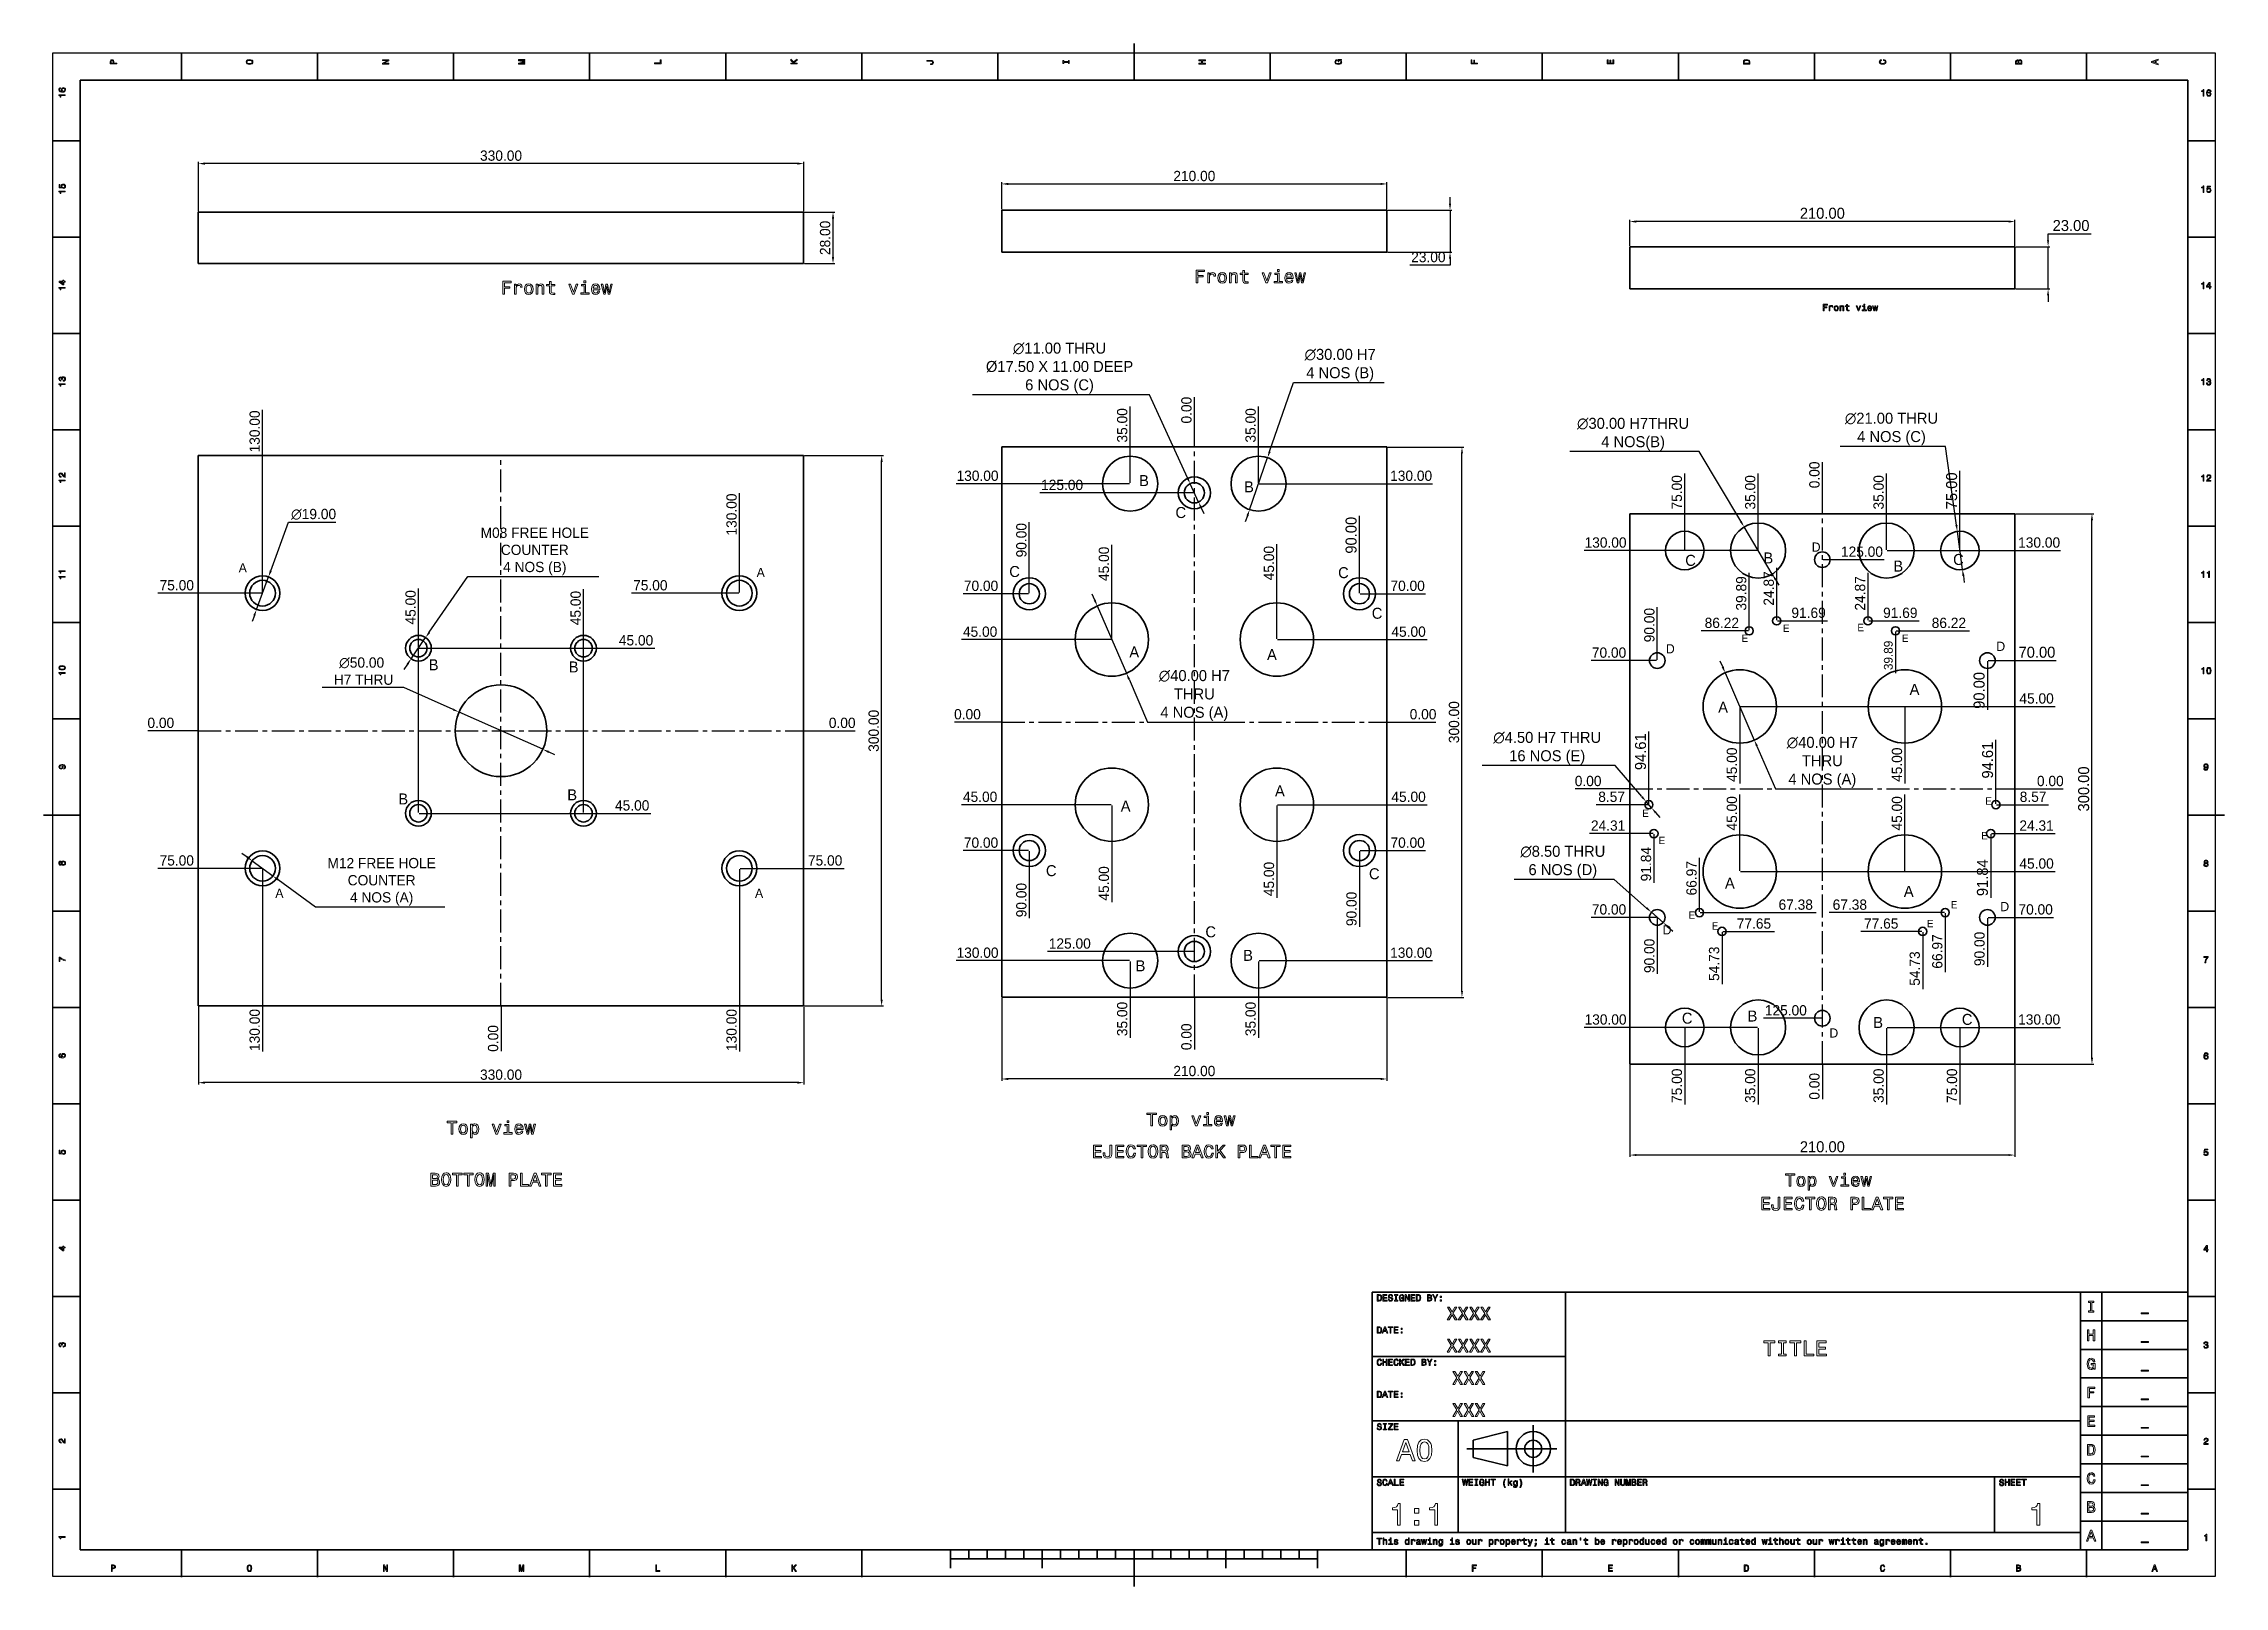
# Model space of a CAD drawing. Extents: x 0 to 1189, y 0 to 841.
import ezdxf

# ---------------------------------------------------------------- set-up
doc = ezdxf.new("R2010")
doc.units = 0
doc.linetypes.add('CENTER', pattern=[2, 1.25, -0.25, 0.25, -0.25])
doc.layers.add('LEVEL0', color=7, linetype='Continuous')
doc.dimstyles.new('4', dxfattribs={"dimtxt": 6, "dimasz": 3.5, "dimexe": 1, "dimexo": 0.4, "dimgap": 1.5, "dimtad": 1, "dimtoh": 1, "dimzin": 0, "dimdsep": 46, "dimtxsty": 'Standard', "dimcen": 0, "dimclrd": 5, "dimclre": 5, "dimclrt": 240, "dimadec": 0, "dimazin": 0, "dimtfac": 1, "dimtmove": 0, "dimatfit": 0, "dimfxl": 1, "dimtolj": 1, "dimtzin": 0, "dimarcsym": 2})
doc.dimstyles.new('5.6', dxfattribs={"dimtxt": 5.6, "dimasz": 3.5, "dimexe": 1, "dimexo": 0.4, "dimgap": 1.5, "dimtad": 1, "dimtoh": 1, "dimzin": 0, "dimdsep": 46, "dimtxsty": 'Standard', "dimcen": 0, "dimclrd": 5, "dimclre": 5, "dimclrt": 240, "dimadec": 0, "dimazin": 0, "dimtfac": 1, "dimtmove": 0, "dimatfit": 0, "dimfxl": 1, "dimtolj": 1, "dimtzin": 0, "dimarcsym": 1})

msp = doc.modelspace()

# ---------------------------------------------------------------- texts
at = {"attachment_point": 1}
for s, width, insert, char_height in [('{\\C30;\\c2254834;B}', 6, (597.278, 605.82), 6), ('{\\C30;\\c2254834;B}', 6, (654.5, 602.389), 6), ('{\\C30;\\c2254834;C}', 6, (617.114, 588.387), 6), ('{\\C30;\\c2254834;C}', 6, (895.038, 562.32), 6), ('{\\C30;\\c2254834;B}', 6, (937.633, 563.612), 6), ('{\\C32;\\c2648525;D}', 5, (964.019, 569.056), 5), ('{\\C30;\\c2254834;B}', 6, (1008.514, 559.176), 6), ('{\\C30;\\c2254834;C}', 6, (1041.085, 562.797), 6), ('A', 2.54521, (106.35, 557.781), 5), ('A', 2.54521, (388.747, 555.233), 5), ('{\\C30;\\c2254834;C}', 6, (526.491, 556.228), 6), ('{\\C30;\\c2254834;C}', 6, (705.799, 555.603), 6), ('{\\C30;\\c2254834;C}', 6, (724.145, 533.476), 6), ('{\\C32;\\c2648525;E}', 4, (948.316, 524.322), 4), ('{\\C32;\\c2648525;E}', 4, (988.907, 524.712), 4), ('{\\C30;\\c2254834;A}', 2.54521, (591.954, 512.389), 6), ('{\\C32;\\c2648525;D}', 5, (884.487, 513.598), 5), ('{\\C32;\\c2648525;E}', 4, (925.809, 518.861), 4), ('{\\C32;\\c2648525;E}', 4, (1013.236, 518.861), 4), ('{\\C32;\\c2648525;D}', 5, (1064.656, 514.951), 5), ('{\\C30;\\c2254834;B}', 6, (209.959, 505.366), 6), ('{\\C30;\\c2254834;B}', 6, (286.303, 504.193), 6), ('{\\C30;\\c2254834;A}', 2.54521, (667.028, 510.946), 6), ('{\\C30;\\c2254834;A}', 2.54521, (1017.383, 491.984), 6), ('{\\C30;\\c2254834;A}', 2.54521, (913.007, 482.261), 6), ('{\\C30;\\c2254834;B}', 6, (193.381, 432.251), 6), ('{\\C30;\\c2254834;B}', 6, (285.499, 434.501), 6), ('{\\C30;\\c2254834;A}', 2.54521, (587.262, 428.337), 6), ('{\\C30;\\c2254834;A}', 2.54521, (671.359, 436.634), 6), ('{\\C32;\\c2648525;E}', 4, (1058.667, 430.127), 4), ('{\\C32;\\c2648525;E}', 4, (871.642, 423.473), 4), ('{\\C32;\\c2648525;E}', 4, (880.512, 408.611), 4), ('{\\C32;\\c2648525;E}', 4, (1056.423, 411.245), 4), ('{\\C30;\\c2254834;C}', 6, (546.481, 393.162), 6), ('{\\C30;\\c2254834;C}', 6, (722.604, 391.471), 6), ('{\\C30;\\c2254834;A}', 2.54521, (916.688, 386.351), 6), ('{\\C30;\\c2254834;A}', 2.54521, (1014.228, 381.884), 6), ('A', 2.54521, (126.33, 380.339), 5), ('A', 2.54521, (387.853, 380.339), 5), ('{\\C32;\\c2648525;E}', 4, (1039.84, 373.549), 4), ('{\\C32;\\c2648525;D}', 5, (1066.841, 373.072), 5), ('{\\C30;\\c2254834;C}', 6, (633.408, 359.807), 6), ('{\\C32;\\c2648525;D}', 5, (882.715, 360.368), 5), ('{\\C32;\\c2648525;E}', 4, (896.873, 367.974), 4), ('{\\C32;\\c2648525;E}', 4, (909.562, 362.001), 4), ('{\\C32;\\c2648525;E}', 4, (1026.841, 363.33), 4), ('{\\C30;\\c2254834;B}', 2.54521, (654.012, 346.981), 6), ('{\\C30;\\c2254834;B}', 6, (595.361, 341.289), 6), ('{\\C30;\\c2254834;C}', 6, (893.22, 312.746), 6), ('{\\C30;\\c2254834;B}', 6, (929.039, 313.917), 6), ('{\\C30;\\c2254834;B}', 6, (997.541, 310.39), 6), ('{\\C30;\\c2254834;C}', 6, (1045.866, 312.077), 6), ('{\\C32;\\c2648525;D}', 5, (973.637, 304.193), 5)]:
    msp.add_mtext_dynamic_manual_height_columns(s, width=width, gutter_width=1, heights=[0], dxfattribs=dict(at, insert=insert, char_height=char_height))

# ---------------------------------------------------------------- blocks, each defined once
blk = doc.blocks.new('*D55')
at = {"color": 5, "lineweight": -2, "transparency": 16777216}
blk.add_line((414.8, 466.4), (442.4, 466.4), dxfattribs=at)
at = {"layer": 'Defpoints', "color": 0, "transparency": 16777216}
for p in [(249.4, 466.4), (414.4, 466.4), (426.9, 466.4)]:
    blk.add_point(p, dxfattribs=at)
at = {"color": 240, "transparency": 16777216, "insert": (435.4, 470.7), "char_height": 5.6, "attachment_point": 5}
blk.add_mtext('\\A1;0.00', dxfattribs=at)
blk = doc.blocks.new('*D56')
at = {"color": 5, "lineweight": -2, "transparency": 16777216}
blk.add_line((249.4, 316), (249.4, 291.7), dxfattribs=at)
at = {"layer": 'Defpoints', "color": 0, "transparency": 16777216}
for p in [(249.4, 466.4), (249.4, 316.4), (249.4, 307.2)]:
    blk.add_point(p, dxfattribs=at)
at = {"color": 240, "transparency": 16777216, "insert": (245.1, 298.7), "char_height": 5.6, "attachment_point": 5, "rotation": 90}
blk.add_mtext('\\A1;0.00', dxfattribs=at)
blk = doc.blocks.new('*D57')
at = {"color": 5, "lineweight": -2, "transparency": 16777216}
blk.add_line((84, 466.4), (56.9, 466.4), dxfattribs=at)
at = {"layer": 'Defpoints', "color": 0, "transparency": 16777216}
for p in [(72.4, 466.4), (84.4, 466.4), (249.4, 466.4)]:
    blk.add_point(p, dxfattribs=at)
at = {"color": 240, "transparency": 16777216, "insert": (63.9, 470.7), "char_height": 5.6, "attachment_point": 5}
blk.add_mtext('\\A1;0.00', dxfattribs=at)
blk = doc.blocks.new('*D58')
at = {"color": 5, "lineweight": -2, "transparency": 16777216}
blk.add_line((119.4, 391), (119.4, 291.6), dxfattribs=at)
at = {"layer": 'Defpoints', "color": 0, "transparency": 16777216}
for p in [(249.4, 466.4), (119.4, 391.4), (119.4, 316.4)]:
    blk.add_point(p, dxfattribs=at)
at = {"color": 240, "transparency": 16777216, "insert": (115.1, 303.3), "char_height": 5.6, "attachment_point": 5, "rotation": 90}
blk.add_mtext('\\A1;130.00', dxfattribs=at)
blk = doc.blocks.new('*D59')
at = {"color": 5, "lineweight": -2, "transparency": 16777216}
blk.add_line((119, 391.4), (62.3, 391.4), dxfattribs=at)
at = {"layer": 'Defpoints', "color": 0, "transparency": 16777216}
for p in [(249.4, 466.4), (84.4, 391.4), (119.4, 391.4)]:
    blk.add_point(p, dxfattribs=at)
at = {"color": 240, "transparency": 16777216, "insert": (72.6, 395.7), "char_height": 5.6, "attachment_point": 5}
blk.add_mtext('\\A1;75.00', dxfattribs=at)
blk = doc.blocks.new('*D60')
at = {"color": 5, "lineweight": -2, "transparency": 16777216}
blk.add_line((204.4, 421.8), (204.4, 544), dxfattribs=at)
at = {"layer": 'Defpoints', "color": 0, "transparency": 16777216}
for p in [(204.4, 521.9), (249.4, 466.4), (204.4, 421.4)]:
    blk.add_point(p, dxfattribs=at)
at = {"color": 240, "transparency": 16777216, "insert": (200.1, 533.7), "char_height": 5.6, "attachment_point": 5, "rotation": 90}
blk.add_mtext('\\A1;45.00', dxfattribs=at)
blk = doc.blocks.new('*D61')
at = {"color": 5, "lineweight": -2, "transparency": 16777216}
blk.add_line((204.8, 421.4), (331.1, 421.4), dxfattribs=at)
at = {"layer": 'Defpoints', "color": 0, "transparency": 16777216}
for p in [(249.4, 466.4), (204.4, 421.4), (309.1, 421.4)]:
    blk.add_point(p, dxfattribs=at)
at = {"color": 240, "transparency": 16777216, "insert": (320.9, 425.7), "char_height": 5.6, "attachment_point": 5}
blk.add_mtext('\\A1;45.00', dxfattribs=at)
blk = doc.blocks.new('*D64')
at = {"color": 5, "lineweight": -2, "transparency": 16777216}
blk.add_line((379, 541.4), (320.5, 541.4), dxfattribs=at)
at = {"layer": 'Defpoints', "color": 0, "transparency": 16777216}
for p in [(342.5, 541.4), (379.4, 541.4), (249.4, 466.4)]:
    blk.add_point(p, dxfattribs=at)
at = {"color": 240, "transparency": 16777216, "insert": (330.8, 545.7), "char_height": 5.6, "attachment_point": 5}
blk.add_mtext('\\A1;75.00', dxfattribs=at)
blk = doc.blocks.new('*D65')
at = {"color": 5, "lineweight": -2, "transparency": 16777216}
blk.add_line((379.4, 541.8), (379.4, 596), dxfattribs=at)
at = {"layer": 'Defpoints', "color": 0, "transparency": 16777216}
for p in [(379.4, 571.1), (379.4, 541.4), (249.4, 466.4)]:
    blk.add_point(p, dxfattribs=at)
at = {"color": 240, "transparency": 16777216, "insert": (375.1, 584.3), "char_height": 5.6, "attachment_point": 5, "rotation": 90}
blk.add_mtext('\\A1;130.00', dxfattribs=at)
blk = doc.blocks.new('*D66')
at = {"color": 5, "lineweight": -2, "transparency": 16777216}
blk.add_line((379.8, 391.4), (436.4, 391.4), dxfattribs=at)
at = {"layer": 'Defpoints', "color": 0, "transparency": 16777216}
for p in [(249.4, 466.4), (379.4, 391.4), (414.4, 391.4)]:
    blk.add_point(p, dxfattribs=at)
at = {"color": 240, "transparency": 16777216, "insert": (426.1, 395.7), "char_height": 5.6, "attachment_point": 5}
blk.add_mtext('\\A1;75.00', dxfattribs=at)
blk = doc.blocks.new('*D67')
at = {"color": 5, "lineweight": -2, "transparency": 16777216}
blk.add_line((379.4, 391), (379.4, 291.6), dxfattribs=at)
at = {"layer": 'Defpoints', "color": 0, "transparency": 16777216}
for p in [(249.4, 466.4), (379.4, 391.4), (379.4, 316.4)]:
    blk.add_point(p, dxfattribs=at)
at = {"color": 240, "transparency": 16777216, "insert": (375.1, 303.3), "char_height": 5.6, "attachment_point": 5, "rotation": 90}
blk.add_mtext('\\A1;130.00', dxfattribs=at)
blk = doc.blocks.new('*D68')
at = {"color": 5, "lineweight": -2, "transparency": 16777216}
blk.add_line((119, 541.4), (62.3, 541.4), dxfattribs=at)
at = {"layer": 'Defpoints', "color": 0, "transparency": 16777216}
for p in [(84.4, 541.4), (119.4, 541.4), (249.4, 466.4)]:
    blk.add_point(p, dxfattribs=at)
at = {"color": 240, "transparency": 16777216, "insert": (72.6, 545.7), "char_height": 5.6, "attachment_point": 5}
blk.add_mtext('\\A1;75.00', dxfattribs=at)
blk = doc.blocks.new('*D69')
at = {"color": 5, "lineweight": -2, "transparency": 16777216}
blk.add_line((119.4, 541.8), (119.4, 641.3), dxfattribs=at)
at = {"layer": 'Defpoints', "color": 0, "transparency": 16777216}
for p in [(119.4, 616.4), (119.4, 541.4), (249.4, 466.4)]:
    blk.add_point(p, dxfattribs=at)
at = {"color": 240, "transparency": 16777216, "insert": (115.1, 629.6), "char_height": 5.6, "attachment_point": 5, "rotation": 90}
blk.add_mtext('\\A1;130.00', dxfattribs=at)
blk = doc.blocks.new('*D70')
at = {"color": 5, "lineweight": -2, "transparency": 16777216}
blk.add_line((294.4, 421.8), (294.4, 543.6), dxfattribs=at)
at = {"layer": 'Defpoints', "color": 0, "transparency": 16777216}
for p in [(294.4, 521.6), (249.4, 466.4), (294.4, 421.4)]:
    blk.add_point(p, dxfattribs=at)
at = {"color": 240, "transparency": 16777216, "insert": (290.1, 533.3), "char_height": 5.6, "attachment_point": 5, "rotation": 90}
blk.add_mtext('\\A1;45.00', dxfattribs=at)
blk = doc.blocks.new('*D71')
at = {"color": 5, "lineweight": -2, "transparency": 16777216}
blk.add_line((204.8, 511.4), (333.2, 511.4), dxfattribs=at)
at = {"layer": 'Defpoints', "color": 0, "transparency": 16777216}
for p in [(204.4, 511.4), (311.2, 511.4), (249.4, 466.4)]:
    blk.add_point(p, dxfattribs=at)
at = {"color": 240, "transparency": 16777216, "insert": (323, 515.7), "char_height": 5.6, "attachment_point": 5}
blk.add_mtext('\\A1;45.00', dxfattribs=at)
blk = doc.blocks.new('*D72')
at = {"color": 5, "lineweight": -2, "transparency": 16777216}
for p, q in [((84.4, 749.5), (84.4, 776.6)), ((410.9, 775.6), (87.9, 775.6)), ((414.4, 749.5), (414.4, 776.6))]:
    blk.add_line(p, q, dxfattribs=at)
at = {"color": 5, "transparency": 16777216}
for points in [[(87.9, 776.2), (87.9, 775), (84.4, 775.6)], [(410.9, 776.2), (410.9, 775), (414.4, 775.6)]]:
    blk.add_solid(points, dxfattribs=at)
at = {"layer": 'Defpoints', "color": 0, "transparency": 16777216}
for p in [(84.4, 775.6), (84.4, 749.1), (414.4, 749.1)]:
    blk.add_point(p, dxfattribs=at)
at = {"color": 240, "transparency": 16777216, "insert": (249.4, 779.9), "char_height": 5.6, "attachment_point": 5}
blk.add_mtext('\\A1;330.00', dxfattribs=at)
blk = doc.blocks.new('*D73')
at = {"color": 5, "lineweight": -2, "transparency": 16777216}
for p, q in [((414.8, 749.1), (431.4, 749.1)), ((430.4, 724.6), (430.4, 745.6)), ((414.8, 721.1), (431.4, 721.1))]:
    blk.add_line(p, q, dxfattribs=at)
at = {"color": 5, "transparency": 16777216}
for points in [[(429.8, 745.6), (431, 745.6), (430.4, 749.1)], [(429.8, 724.6), (431, 724.6), (430.4, 721.1)]]:
    blk.add_solid(points, dxfattribs=at)
at = {"layer": 'Defpoints', "color": 0, "transparency": 16777216}
for p in [(414.4, 749.1), (430.4, 749.1), (414.4, 721.1)]:
    blk.add_point(p, dxfattribs=at)
at = {"color": 240, "transparency": 16777216, "insert": (426.1, 735.1), "char_height": 5.6, "attachment_point": 5, "rotation": 90}
blk.add_mtext('\\A1;28.00', dxfattribs=at)
blk = doc.blocks.new('*D74')
at = {"color": 5, "lineweight": -2, "transparency": 16777216}
for p, q in [((84.4, 316), (84.4, 273.6)), ((414.4, 316), (414.4, 273.6)), ((410.9, 274.6), (87.9, 274.6))]:
    blk.add_line(p, q, dxfattribs=at)
at = {"color": 5, "transparency": 16777216}
for points in [[(87.9, 275.2), (87.9, 274), (84.4, 274.6)], [(410.9, 275.2), (410.9, 274), (414.4, 274.6)]]:
    blk.add_solid(points, dxfattribs=at)
at = {"layer": 'Defpoints', "color": 0, "transparency": 16777216}
for p in [(84.4, 316.4), (414.4, 316.4), (84.4, 274.6)]:
    blk.add_point(p, dxfattribs=at)
at = {"color": 240, "transparency": 16777216, "insert": (249.4, 278.9), "char_height": 5.6, "attachment_point": 5}
blk.add_mtext('\\A1;330.00', dxfattribs=at)
blk = doc.blocks.new('*D75')
at = {"color": 5, "lineweight": -2, "transparency": 16777216}
for p, q in [((196.4, 490), (151.9, 490)), ((223.3, 478), (196.4, 490)), ((272.2, 456.3), (226.5, 476.6)), ((275.4, 454.9), (278.6, 453.4))]:
    blk.add_line(p, q, dxfattribs=at)
at = {"color": 5, "transparency": 16777216}
for points in [[(223.5, 478.5), (223.1, 477.5), (226.5, 476.6)], [(275.6, 455.4), (275.2, 454.3), (272.2, 456.3)]]:
    blk.add_solid(points, dxfattribs=at)
at = {"layer": 'Defpoints', "color": 0, "transparency": 16777216}
for p in [(226.5, 476.6), (272.2, 456.3)]:
    blk.add_point(p, dxfattribs=at)
at = {"color": 240, "transparency": 16777216, "insert": (173.4, 498.9), "char_height": 5.6, "attachment_point": 5}
blk.add_mtext('\\A1;∅50.00 \\P H7 THRU', dxfattribs=at)
blk = doc.blocks.new('*D76')
at = {"color": 5, "lineweight": -2, "transparency": 16777216}
for p, q in [((110.9, 397.6), (108, 399.6)), ((113.7, 395.5), (125, 387.3)), ((127.9, 385.3), (148.3, 370.5)), ((148.3, 370.5), (218.8, 370.5))]:
    blk.add_line(p, q, dxfattribs=at)
at = {"color": 5, "transparency": 16777216}
for points in [[(111.2, 398.1), (110.5, 397.1), (113.7, 395.5)], [(128.2, 385.7), (127.5, 384.8), (125, 387.3)]]:
    blk.add_solid(points, dxfattribs=at)
at = {"layer": 'Defpoints', "color": 0, "transparency": 16777216}
for p in [(113.7, 395.5), (125, 387.3)]:
    blk.add_point(p, dxfattribs=at)
at = {"color": 240, "transparency": 16777216, "insert": (184.3, 384.1), "char_height": 5.6, "attachment_point": 5}
blk.add_mtext('\\A1;M12 FREE HOLE\\PCOUNTER\\P4 NOS (A)', dxfattribs=at)
blk = doc.blocks.new('*D78')
at = {"color": 5, "lineweight": -2, "transparency": 16777216}
for p, q in [((210.3, 520.1), (231.3, 550.6)), ((231.3, 550.6), (302.8, 550.6)), ((200.4, 505.7), (208.3, 517.2)), ((198.4, 502.8), (196.4, 499.9))]:
    blk.add_line(p, q, dxfattribs=at)
at = {"color": 5, "transparency": 16777216}
for points in [[(209.8, 520.4), (210.8, 519.7), (208.3, 517.2)], [(197.9, 503.1), (198.9, 502.4), (200.4, 505.7)]]:
    blk.add_solid(points, dxfattribs=at)
at = {"layer": 'Defpoints', "color": 0, "transparency": 16777216}
for p in [(208.3, 517.2), (200.4, 505.7)]:
    blk.add_point(p, dxfattribs=at)
at = {"color": 240, "transparency": 16777216, "insert": (267.8, 564.2), "char_height": 5.6, "attachment_point": 5}
blk.add_mtext('\\A1;M08 FREE HOLE\\PCOUNTER\\P4 NOS (B)', dxfattribs=at)
blk = doc.blocks.new('*D80')
at = {"color": 5, "lineweight": -2, "transparency": 16777216}
for p, q in [((123.8, 553.6), (133.5, 580.1)), ((133.5, 580.1), (159.3, 580.1)), ((116.1, 532.5), (122.6, 550.3)), ((114.9, 529.2), (113.7, 525.9))]:
    blk.add_line(p, q, dxfattribs=at)
at = {"color": 5, "transparency": 16777216}
for points in [[(123.3, 553.8), (124.4, 553.4), (122.6, 550.3)], [(114.3, 529.4), (115.4, 529), (116.1, 532.5)]]:
    blk.add_solid(points, dxfattribs=at)
at = {"layer": 'Defpoints', "color": 0, "transparency": 16777216}
for p in [(122.6, 550.3), (116.1, 532.5)]:
    blk.add_point(p, dxfattribs=at)
at = {"color": 240, "transparency": 16777216, "insert": (147.2, 584.4), "char_height": 5.6, "attachment_point": 5}
blk.add_mtext('\\A1;∅19.00', dxfattribs=at)
blk = doc.blocks.new('*D81')
at = {"color": 5, "lineweight": -2, "transparency": 16777216}
blk.add_line((627.4, 320.7), (627.4, 292.6), dxfattribs=at)
at = {"layer": 'Defpoints', "color": 0, "transparency": 16777216}
for p in [(627.4, 471.1), (627.4, 321.1), (627.4, 308.1)]:
    blk.add_point(p, dxfattribs=at)
at = {"color": 240, "transparency": 16777216, "insert": (623.1, 299.6), "char_height": 5.6, "attachment_point": 5, "rotation": 90}
blk.add_mtext('\\A1;0.00', dxfattribs=at)
blk = doc.blocks.new('*D82')
at = {"color": 5, "lineweight": -2, "transparency": 16777216}
blk.add_line((732.8, 471.1), (759.1, 471.1), dxfattribs=at)
at = {"layer": 'Defpoints', "color": 0, "transparency": 16777216}
for p in [(627.4, 471.1), (732.4, 471.1), (743.6, 471.1)]:
    blk.add_point(p, dxfattribs=at)
at = {"color": 240, "transparency": 16777216, "insert": (752.1, 475.4), "char_height": 5.6, "attachment_point": 5}
blk.add_mtext('\\A1;0.00', dxfattribs=at)
blk = doc.blocks.new('*D83')
at = {"color": 5, "lineweight": -2, "transparency": 16777216}
blk.add_line((522, 471.1), (496.7, 471.1), dxfattribs=at)
at = {"layer": 'Defpoints', "color": 0, "transparency": 16777216}
for p in [(512.2, 471.1), (522.4, 471.1), (627.4, 471.1)]:
    blk.add_point(p, dxfattribs=at)
at = {"color": 240, "transparency": 16777216, "insert": (503.7, 475.4), "char_height": 5.6, "attachment_point": 5}
blk.add_mtext('\\A1;0.00', dxfattribs=at)
blk = doc.blocks.new('*D84')
at = {"color": 5, "lineweight": -2, "transparency": 16777216}
blk.add_line((627.4, 621.5), (627.4, 648.2), dxfattribs=at)
at = {"layer": 'Defpoints', "color": 0, "transparency": 16777216}
for p in [(627.4, 632.7), (627.4, 621.1), (627.4, 471.1)]:
    blk.add_point(p, dxfattribs=at)
at = {"color": 240, "transparency": 16777216, "insert": (623.1, 641.2), "char_height": 5.6, "attachment_point": 5, "rotation": 90}
blk.add_mtext('\\A1;0.00', dxfattribs=at)
blk = doc.blocks.new('*D85')
at = {"color": 5, "lineweight": -2, "transparency": 16777216}
blk.add_line((592, 341.1), (497.6, 341.1), dxfattribs=at)
at = {"layer": 'Defpoints', "color": 0, "transparency": 16777216}
for p in [(627.4, 471.1), (522.4, 341.1), (592.4, 341.1)]:
    blk.add_point(p, dxfattribs=at)
at = {"color": 240, "transparency": 16777216, "insert": (509.2, 345.4), "char_height": 5.6, "attachment_point": 5}
blk.add_mtext('\\A1;130.00', dxfattribs=at)
blk = doc.blocks.new('*D87')
at = {"color": 5, "lineweight": -2, "transparency": 16777216}
blk.add_line((592.4, 340.7), (592.4, 299.1), dxfattribs=at)
at = {"layer": 'Defpoints', "color": 0, "transparency": 16777216}
for p in [(627.4, 471.1), (592.4, 341.1), (592.4, 321.1)]:
    blk.add_point(p, dxfattribs=at)
at = {"color": 240, "transparency": 16777216, "insert": (588.1, 309.3), "char_height": 5.6, "attachment_point": 5, "rotation": 90}
blk.add_mtext('\\A1;35.00', dxfattribs=at)
blk = doc.blocks.new('*D88')
at = {"color": 5, "lineweight": -2, "transparency": 16777216}
blk.add_line((662.4, 340.7), (662.4, 299.1), dxfattribs=at)
at = {"layer": 'Defpoints', "color": 0, "transparency": 16777216}
for p in [(627.4, 471.1), (662.4, 341.1), (662.4, 321.1)]:
    blk.add_point(p, dxfattribs=at)
at = {"color": 240, "transparency": 16777216, "insert": (658.1, 309.3), "char_height": 5.6, "attachment_point": 5, "rotation": 90}
blk.add_mtext('\\A1;35.00', dxfattribs=at)
blk = doc.blocks.new('*D89')
at = {"color": 5, "lineweight": -2, "transparency": 16777216}
blk.add_line((662.8, 341.1), (757.2, 341.1), dxfattribs=at)
at = {"layer": 'Defpoints', "color": 0, "transparency": 16777216}
for p in [(627.4, 471.1), (662.4, 341.1), (732.4, 341.1)]:
    blk.add_point(p, dxfattribs=at)
at = {"color": 240, "transparency": 16777216, "insert": (745.6, 345.4), "char_height": 5.6, "attachment_point": 5}
blk.add_mtext('\\A1;130.00', dxfattribs=at)
blk = doc.blocks.new('*D90')
at = {"color": 5, "lineweight": -2, "transparency": 16777216}
blk.add_line((627, 346.1), (547.4, 346.1), dxfattribs=at)
at = {"layer": 'Defpoints', "color": 0, "transparency": 16777216}
for p in [(627.4, 471.1), (573.2, 346.1), (627.4, 346.1)]:
    blk.add_point(p, dxfattribs=at)
at = {"color": 240, "transparency": 16777216, "insert": (559.5, 350.4), "char_height": 5.6, "attachment_point": 5}
blk.add_mtext('\\A1;125.00', dxfattribs=at)
blk = doc.blocks.new('*D91')
at = {"color": 5, "lineweight": -2, "transparency": 16777216}
blk.add_line((537, 401.1), (501.3, 401.1), dxfattribs=at)
at = {"layer": 'Defpoints', "color": 0, "transparency": 16777216}
for p in [(627.4, 471.1), (522.4, 401.1), (537.4, 401.1)]:
    blk.add_point(p, dxfattribs=at)
at = {"color": 240, "transparency": 16777216, "insert": (511.1, 405.4), "char_height": 5.6, "attachment_point": 5}
blk.add_mtext('\\A1;70.00', dxfattribs=at)
blk = doc.blocks.new('*D92')
at = {"color": 5, "lineweight": -2, "transparency": 16777216}
blk.add_line((582, 426.1), (500.4, 426.1), dxfattribs=at)
at = {"layer": 'Defpoints', "color": 0, "transparency": 16777216}
for p in [(627.4, 471.1), (522.4, 426.1), (582.4, 426.1)]:
    blk.add_point(p, dxfattribs=at)
at = {"color": 240, "transparency": 16777216, "insert": (510.6, 430.4), "char_height": 5.6, "attachment_point": 5}
blk.add_mtext('\\A1;45.00', dxfattribs=at)
blk = doc.blocks.new('*D93')
at = {"color": 5, "lineweight": -2, "transparency": 16777216}
blk.add_line((672.8, 426.1), (754.4, 426.1), dxfattribs=at)
at = {"layer": 'Defpoints', "color": 0, "transparency": 16777216}
for p in [(627.4, 471.1), (672.4, 426.1), (732.4, 426.1)]:
    blk.add_point(p, dxfattribs=at)
at = {"color": 240, "transparency": 16777216, "insert": (744.2, 430.4), "char_height": 5.6, "attachment_point": 5}
blk.add_mtext('\\A1;45.00', dxfattribs=at)
blk = doc.blocks.new('*D94')
at = {"color": 5, "lineweight": -2, "transparency": 16777216}
blk.add_line((717.8, 401.1), (753.5, 401.1), dxfattribs=at)
at = {"layer": 'Defpoints', "color": 0, "transparency": 16777216}
for p in [(627.4, 471.1), (717.4, 401.1), (732.4, 401.1)]:
    blk.add_point(p, dxfattribs=at)
at = {"color": 240, "transparency": 16777216, "insert": (743.7, 405.4), "char_height": 5.6, "attachment_point": 5}
blk.add_mtext('\\A1;70.00', dxfattribs=at)
blk = doc.blocks.new('*D95')
at = {"color": 5, "lineweight": -2, "transparency": 16777216}
blk.add_line((537.4, 400.7), (537.4, 364.3), dxfattribs=at)
at = {"layer": 'Defpoints', "color": 0, "transparency": 16777216}
for p in [(627.4, 471.1), (537.4, 401.1), (537.4, 385.4)]:
    blk.add_point(p, dxfattribs=at)
at = {"color": 240, "transparency": 16777216, "insert": (533.1, 374.1), "char_height": 5.6, "attachment_point": 5, "rotation": 90}
blk.add_mtext('\\A1;90.00', dxfattribs=at)
blk = doc.blocks.new('*D96')
at = {"color": 5, "lineweight": -2, "transparency": 16777216}
blk.add_line((717.4, 400.7), (717.4, 359.5), dxfattribs=at)
at = {"layer": 'Defpoints', "color": 0, "transparency": 16777216}
for p in [(627.4, 471.1), (717.4, 401.1), (717.4, 380.6)]:
    blk.add_point(p, dxfattribs=at)
at = {"color": 240, "transparency": 16777216, "insert": (713.1, 369.3), "char_height": 5.6, "attachment_point": 5, "rotation": 90}
blk.add_mtext('\\A1;90.00', dxfattribs=at)
blk = doc.blocks.new('*D97')
at = {"color": 5, "lineweight": -2, "transparency": 16777216}
blk.add_line((582.4, 425.7), (582.4, 373), dxfattribs=at)
at = {"layer": 'Defpoints', "color": 0, "transparency": 16777216}
for p in [(627.4, 471.1), (582.4, 426.1), (582.4, 395)]:
    blk.add_point(p, dxfattribs=at)
at = {"color": 240, "transparency": 16777216, "insert": (578.1, 383.2), "char_height": 5.6, "attachment_point": 5, "rotation": 90}
blk.add_mtext('\\A1;45.00', dxfattribs=at)
blk = doc.blocks.new('*D98')
at = {"color": 5, "lineweight": -2, "transparency": 16777216}
blk.add_line((672.4, 425.7), (672.4, 375.3), dxfattribs=at)
at = {"layer": 'Defpoints', "color": 0, "transparency": 16777216}
for p in [(627.4, 471.1), (672.4, 426.1), (672.4, 397.4)]:
    blk.add_point(p, dxfattribs=at)
at = {"color": 240, "transparency": 16777216, "insert": (668.1, 385.6), "char_height": 5.6, "attachment_point": 5, "rotation": 90}
blk.add_mtext('\\A1;45.00', dxfattribs=at)
blk = doc.blocks.new('*D99')
at = {"color": 5, "lineweight": -2, "transparency": 16777216}
blk.add_line((582, 516.1), (500.4, 516.1), dxfattribs=at)
at = {"layer": 'Defpoints', "color": 0, "transparency": 16777216}
for p in [(522.4, 516.1), (582.4, 516.1), (627.4, 471.1)]:
    blk.add_point(p, dxfattribs=at)
at = {"color": 240, "transparency": 16777216, "insert": (510.6, 520.4), "char_height": 5.6, "attachment_point": 5}
blk.add_mtext('\\A1;45.00', dxfattribs=at)
blk = doc.blocks.new('*D100')
at = {"color": 5, "lineweight": -2, "transparency": 16777216}
blk.add_line((672.8, 516.1), (754.4, 516.1), dxfattribs=at)
at = {"layer": 'Defpoints', "color": 0, "transparency": 16777216}
for p in [(672.4, 516.1), (732.4, 516.1), (627.4, 471.1)]:
    blk.add_point(p, dxfattribs=at)
at = {"color": 240, "transparency": 16777216, "insert": (744.2, 520.4), "char_height": 5.6, "attachment_point": 5}
blk.add_mtext('\\A1;45.00', dxfattribs=at)
blk = doc.blocks.new('*D101')
at = {"color": 5, "lineweight": -2, "transparency": 16777216}
blk.add_line((717.8, 541.1), (753.5, 541.1), dxfattribs=at)
at = {"layer": 'Defpoints', "color": 0, "transparency": 16777216}
for p in [(717.4, 541.1), (732.4, 541.1), (627.4, 471.1)]:
    blk.add_point(p, dxfattribs=at)
at = {"color": 240, "transparency": 16777216, "insert": (743.7, 545.4), "char_height": 5.6, "attachment_point": 5}
blk.add_mtext('\\A1;70.00', dxfattribs=at)
blk = doc.blocks.new('*D102')
at = {"color": 5, "lineweight": -2, "transparency": 16777216}
blk.add_line((662.4, 601.5), (662.4, 643.1), dxfattribs=at)
at = {"layer": 'Defpoints', "color": 0, "transparency": 16777216}
for p in [(662.4, 621.1), (662.4, 601.1), (627.4, 471.1)]:
    blk.add_point(p, dxfattribs=at)
at = {"color": 240, "transparency": 16777216, "insert": (658.1, 632.9), "char_height": 5.6, "attachment_point": 5, "rotation": 90}
blk.add_mtext('\\A1;35.00', dxfattribs=at)
blk = doc.blocks.new('*D103')
at = {"color": 5, "lineweight": -2, "transparency": 16777216}
blk.add_line((592.4, 601.5), (592.4, 643.1), dxfattribs=at)
at = {"layer": 'Defpoints', "color": 0, "transparency": 16777216}
for p in [(592.4, 621.1), (592.4, 601.1), (627.4, 471.1)]:
    blk.add_point(p, dxfattribs=at)
at = {"color": 240, "transparency": 16777216, "insert": (588.1, 632.9), "char_height": 5.6, "attachment_point": 5, "rotation": 90}
blk.add_mtext('\\A1;35.00', dxfattribs=at)
blk = doc.blocks.new('*D104')
at = {"color": 5, "lineweight": -2, "transparency": 16777216}
blk.add_line((592, 601.1), (497.6, 601.1), dxfattribs=at)
at = {"layer": 'Defpoints', "color": 0, "transparency": 16777216}
for p in [(522.4, 601.1), (592.4, 601.1), (627.4, 471.1)]:
    blk.add_point(p, dxfattribs=at)
at = {"color": 240, "transparency": 16777216, "insert": (509.2, 605.4), "char_height": 5.6, "attachment_point": 5}
blk.add_mtext('\\A1;130.00', dxfattribs=at)
blk = doc.blocks.new('*D105')
at = {"color": 5, "lineweight": -2, "transparency": 16777216}
blk.add_line((662.8, 601.1), (757.2, 601.1), dxfattribs=at)
at = {"layer": 'Defpoints', "color": 0, "transparency": 16777216}
for p in [(662.4, 601.1), (732.4, 601.1), (627.4, 471.1)]:
    blk.add_point(p, dxfattribs=at)
at = {"color": 240, "transparency": 16777216, "insert": (745.6, 605.4), "char_height": 5.6, "attachment_point": 5}
blk.add_mtext('\\A1;130.00', dxfattribs=at)
blk = doc.blocks.new('*D106')
at = {"color": 5, "lineweight": -2, "transparency": 16777216}
blk.add_line((537, 541.1), (501.3, 541.1), dxfattribs=at)
at = {"layer": 'Defpoints', "color": 0, "transparency": 16777216}
for p in [(522.4, 541.1), (537.4, 541.1), (627.4, 471.1)]:
    blk.add_point(p, dxfattribs=at)
at = {"color": 240, "transparency": 16777216, "insert": (511.1, 545.4), "char_height": 5.6, "attachment_point": 5}
blk.add_mtext('\\A1;70.00', dxfattribs=at)
blk = doc.blocks.new('*D107')
at = {"color": 5, "lineweight": -2, "transparency": 16777216}
blk.add_line((537.4, 541.5), (537.4, 580.1), dxfattribs=at)
at = {"layer": 'Defpoints', "color": 0, "transparency": 16777216}
for p in [(537.4, 559), (537.4, 541.1), (627.4, 471.1)]:
    blk.add_point(p, dxfattribs=at)
at = {"color": 240, "transparency": 16777216, "insert": (533.1, 570.3), "char_height": 5.6, "attachment_point": 5, "rotation": 90}
blk.add_mtext('\\A1;90.00', dxfattribs=at)
blk = doc.blocks.new('*D108')
at = {"color": 5, "lineweight": -2, "transparency": 16777216}
blk.add_line((582.4, 516.5), (582.4, 567.7), dxfattribs=at)
at = {"layer": 'Defpoints', "color": 0, "transparency": 16777216}
for p in [(582.4, 545.7), (582.4, 516.1), (627.4, 471.1)]:
    blk.add_point(p, dxfattribs=at)
at = {"color": 240, "transparency": 16777216, "insert": (578.1, 557.4), "char_height": 5.6, "attachment_point": 5, "rotation": 90}
blk.add_mtext('\\A1;45.00', dxfattribs=at)
blk = doc.blocks.new('*D109')
at = {"color": 5, "lineweight": -2, "transparency": 16777216}
blk.add_line((672.4, 516.5), (672.4, 568.1), dxfattribs=at)
at = {"layer": 'Defpoints', "color": 0, "transparency": 16777216}
for p in [(672.4, 546.1), (672.4, 516.1), (627.4, 471.1)]:
    blk.add_point(p, dxfattribs=at)
at = {"color": 240, "transparency": 16777216, "insert": (668.1, 557.8), "char_height": 5.6, "attachment_point": 5, "rotation": 90}
blk.add_mtext('\\A1;45.00', dxfattribs=at)
blk = doc.blocks.new('*D110')
at = {"color": 5, "lineweight": -2, "transparency": 16777216}
blk.add_line((627, 596.1), (543.2, 596.1), dxfattribs=at)
at = {"layer": 'Defpoints', "color": 0, "transparency": 16777216}
for p in [(569, 596.1), (627.4, 596.1), (627.4, 471.1)]:
    blk.add_point(p, dxfattribs=at)
at = {"color": 240, "transparency": 16777216, "insert": (555.3, 600.4), "char_height": 5.6, "attachment_point": 5}
blk.add_mtext('\\A1;125.00', dxfattribs=at)
blk = doc.blocks.new('*D111')
at = {"color": 5, "lineweight": -2, "transparency": 16777216}
for p, q in [((522.4, 320.7), (522.4, 275.6)), ((732.4, 320.7), (732.4, 275.6)), ((728.9, 276.6), (525.9, 276.6))]:
    blk.add_line(p, q, dxfattribs=at)
at = {"color": 5, "transparency": 16777216}
for points in [[(525.9, 277.2), (525.9, 276), (522.4, 276.6)], [(728.9, 277.2), (728.9, 276), (732.4, 276.6)]]:
    blk.add_solid(points, dxfattribs=at)
at = {"layer": 'Defpoints', "color": 0, "transparency": 16777216}
for p in [(522.4, 321.1), (732.4, 321.1), (522.4, 276.6)]:
    blk.add_point(p, dxfattribs=at)
at = {"color": 240, "transparency": 16777216, "insert": (627.4, 280.9), "char_height": 5.6, "attachment_point": 5}
blk.add_mtext('\\A1;210.00', dxfattribs=at)
blk = doc.blocks.new('*D112')
at = {"color": 5, "lineweight": -2, "transparency": 16777216}
for p, q in [((732.8, 621.1), (774.3, 621.1)), ((773.3, 324.6), (773.3, 617.6)), ((732.8, 321.1), (774.3, 321.1))]:
    blk.add_line(p, q, dxfattribs=at)
at = {"color": 5, "transparency": 16777216}
for points in [[(772.8, 617.6), (773.9, 617.6), (773.3, 621.1)], [(772.8, 324.6), (773.9, 324.6), (773.3, 321.1)]]:
    blk.add_solid(points, dxfattribs=at)
at = {"layer": 'Defpoints', "color": 0, "transparency": 16777216}
for p in [(732.4, 621.1), (773.3, 621.1), (732.4, 321.1)]:
    blk.add_point(p, dxfattribs=at)
at = {"color": 240, "transparency": 16777216, "insert": (769, 471.1), "char_height": 5.6, "attachment_point": 5, "rotation": 90}
blk.add_mtext('\\A1;300.00', dxfattribs=at)
blk = doc.blocks.new('*D113')
at = {"color": 5, "lineweight": -2, "transparency": 16777216}
for p, q in [((414.8, 616.4), (457.9, 616.4)), ((456.9, 319.9), (456.9, 612.9)), ((414.8, 316.4), (457.9, 316.4))]:
    blk.add_line(p, q, dxfattribs=at)
at = {"color": 5, "transparency": 16777216}
for points in [[(456.3, 612.9), (457.5, 612.9), (456.9, 616.4)], [(456.3, 319.9), (457.5, 319.9), (456.9, 316.4)]]:
    blk.add_solid(points, dxfattribs=at)
at = {"layer": 'Defpoints', "color": 0, "transparency": 16777216}
for p in [(414.4, 616.4), (456.9, 616.4), (414.4, 316.4)]:
    blk.add_point(p, dxfattribs=at)
at = {"color": 240, "transparency": 16777216, "insert": (452.6, 466.4), "char_height": 5.6, "attachment_point": 5, "rotation": 90}
blk.add_mtext('\\A1;300.00', dxfattribs=at)
blk = doc.blocks.new('*D114')
at = {"color": 5, "lineweight": -2, "transparency": 16777216}
for p, q in [((522.4, 750.7), (522.4, 765.5)), ((525.9, 764.5), (728.9, 764.5)), ((732.4, 750.7), (732.4, 765.5))]:
    blk.add_line(p, q, dxfattribs=at)
at = {"color": 5, "transparency": 16777216}
for points in [[(525.9, 765.1), (525.9, 763.9), (522.4, 764.5)], [(728.9, 765.1), (728.9, 763.9), (732.4, 764.5)]]:
    blk.add_solid(points, dxfattribs=at)
at = {"layer": 'Defpoints', "color": 0, "transparency": 16777216}
for p in [(732.4, 764.5), (522.4, 750.3), (732.4, 750.3)]:
    blk.add_point(p, dxfattribs=at)
at = {"color": 240, "transparency": 16777216, "insert": (627.4, 768.8), "char_height": 5.6, "attachment_point": 5}
blk.add_mtext('\\A1;210.00', dxfattribs=at)
blk = doc.blocks.new('*D115')
at = {"color": 5, "lineweight": -2, "transparency": 16777216}
for p, q in [((732.8, 750.3), (767.8, 750.3)), ((766.8, 753.8), (766.8, 757.3)), ((766.8, 750.3), (766.8, 727.3)), ((732.8, 727.3), (767.8, 727.3)), ((766.8, 720.3), (744.8, 720.3)), ((766.8, 723.8), (766.8, 720.3))]:
    blk.add_line(p, q, dxfattribs=at)
at = {"color": 5, "transparency": 16777216}
for points in [[(766.2, 753.8), (767.4, 753.8), (766.8, 750.3)], [(766.2, 723.8), (767.4, 723.8), (766.8, 727.3)]]:
    blk.add_solid(points, dxfattribs=at)
at = {"layer": 'Defpoints', "color": 0, "transparency": 16777216}
for p in [(732.4, 750.3), (732.4, 727.3), (766.8, 727.3)]:
    blk.add_point(p, dxfattribs=at)
at = {"color": 240, "transparency": 16777216, "insert": (755, 724.6), "char_height": 5.6, "attachment_point": 5}
blk.add_mtext('\\A1;23.00', dxfattribs=at)
blk = doc.blocks.new('*D116')
at = {"color": 5, "lineweight": -2, "transparency": 16777216}
blk.add_line((1075.2, 434.7), (1101.1, 434.7), dxfattribs=at)
at = {"layer": 'Defpoints', "color": 0, "transparency": 16777216}
for p in [(969.8, 434.7), (1074.8, 434.7), (1085.6, 434.7)]:
    blk.add_point(p, dxfattribs=at)
at = {"color": 240, "transparency": 16777216, "insert": (1094.1, 439), "char_height": 5.6, "attachment_point": 5}
blk.add_mtext('\\A1;0.00', dxfattribs=at)
blk = doc.blocks.new('*D117')
at = {"color": 5, "lineweight": -2, "transparency": 16777216}
blk.add_line((864.4, 434.7), (835.1, 434.7), dxfattribs=at)
at = {"layer": 'Defpoints', "color": 0, "transparency": 16777216}
for p in [(850.6, 434.7), (864.8, 434.7), (969.8, 434.7)]:
    blk.add_point(p, dxfattribs=at)
at = {"color": 240, "transparency": 16777216, "insert": (842.1, 439), "char_height": 5.6, "attachment_point": 5}
blk.add_mtext('\\A1;0.00', dxfattribs=at)
blk = doc.blocks.new('*D118')
at = {"color": 5, "lineweight": -2, "transparency": 16777216}
blk.add_line((969.8, 585.1), (969.8, 612.9), dxfattribs=at)
at = {"layer": 'Defpoints', "color": 0, "transparency": 16777216}
for p in [(969.8, 597.4), (969.8, 584.7), (969.8, 434.7)]:
    blk.add_point(p, dxfattribs=at)
at = {"color": 240, "transparency": 16777216, "insert": (965.5, 605.9), "char_height": 5.6, "attachment_point": 5, "rotation": 90}
blk.add_mtext('\\A1;0.00', dxfattribs=at)
blk = doc.blocks.new('*D119')
at = {"color": 5, "lineweight": -2, "transparency": 16777216}
blk.add_line((969.8, 284.3), (969.8, 265.6), dxfattribs=at)
at = {"layer": 'Defpoints', "color": 0, "transparency": 16777216}
for p in [(969.8, 434.7), (969.8, 284.7), (969.8, 281.1)]:
    blk.add_point(p, dxfattribs=at)
at = {"color": 240, "transparency": 16777216, "insert": (965.5, 272.6), "char_height": 5.6, "attachment_point": 5, "rotation": 90}
blk.add_mtext('\\A1;0.00', dxfattribs=at)
blk = doc.blocks.new('*D120')
at = {"color": 5, "lineweight": -2, "transparency": 16777216}
blk.add_line((1005.2, 304.7), (1099.6, 304.7), dxfattribs=at)
at = {"layer": 'Defpoints', "color": 0, "transparency": 16777216}
for p in [(969.8, 434.7), (1004.8, 304.7), (1074.8, 304.7)]:
    blk.add_point(p, dxfattribs=at)
at = {"color": 240, "transparency": 16777216, "insert": (1088, 309), "char_height": 5.6, "attachment_point": 5}
blk.add_mtext('\\A1;130.00', dxfattribs=at)
blk = doc.blocks.new('*D121')
at = {"color": 5, "lineweight": -2, "transparency": 16777216}
blk.add_line((1004.8, 304.3), (1004.8, 262.6), dxfattribs=at)
at = {"layer": 'Defpoints', "color": 0, "transparency": 16777216}
for p in [(969.8, 434.7), (1004.8, 304.7), (1004.8, 284.7)]:
    blk.add_point(p, dxfattribs=at)
at = {"color": 240, "transparency": 16777216, "insert": (1000.5, 272.9), "char_height": 5.6, "attachment_point": 5, "rotation": 90}
blk.add_mtext('\\A1;35.00', dxfattribs=at)
blk = doc.blocks.new('*D122')
at = {"color": 5, "lineweight": -2, "transparency": 16777216}
blk.add_line((1044.8, 304.3), (1044.8, 262.6), dxfattribs=at)
at = {"layer": 'Defpoints', "color": 0, "transparency": 16777216}
for p in [(969.8, 434.7), (1044.8, 304.7), (1044.8, 284.7)]:
    blk.add_point(p, dxfattribs=at)
at = {"color": 240, "transparency": 16777216, "insert": (1040.5, 272.9), "char_height": 5.6, "attachment_point": 5, "rotation": 90}
blk.add_mtext('\\A1;75.00', dxfattribs=at)
blk = doc.blocks.new('*D123')
at = {"color": 5, "lineweight": -2, "transparency": 16777216}
blk.add_line((934.8, 304.3), (934.8, 262.6), dxfattribs=at)
at = {"layer": 'Defpoints', "color": 0, "transparency": 16777216}
for p in [(969.8, 434.7), (934.8, 304.7), (934.8, 284.7)]:
    blk.add_point(p, dxfattribs=at)
at = {"color": 240, "transparency": 16777216, "insert": (930.5, 272.9), "char_height": 5.6, "attachment_point": 5, "rotation": 90}
blk.add_mtext('\\A1;35.00', dxfattribs=at)
blk = doc.blocks.new('*D124')
at = {"color": 5, "lineweight": -2, "transparency": 16777216}
blk.add_line((894.8, 304.3), (894.8, 262.6), dxfattribs=at)
at = {"layer": 'Defpoints', "color": 0, "transparency": 16777216}
for p in [(969.8, 434.7), (894.8, 304.7), (894.8, 284.7)]:
    blk.add_point(p, dxfattribs=at)
at = {"color": 240, "transparency": 16777216, "insert": (890.5, 272.9), "char_height": 5.6, "attachment_point": 5, "rotation": 90}
blk.add_mtext('\\A1;75.00', dxfattribs=at)
blk = doc.blocks.new('*D125')
at = {"color": 5, "lineweight": -2, "transparency": 16777216}
blk.add_line((934.4, 304.7), (840, 304.7), dxfattribs=at)
at = {"layer": 'Defpoints', "color": 0, "transparency": 16777216}
for p in [(969.8, 434.7), (864.8, 304.7), (934.8, 304.7)]:
    blk.add_point(p, dxfattribs=at)
at = {"color": 240, "transparency": 16777216, "insert": (851.6, 309), "char_height": 5.6, "attachment_point": 5}
blk.add_mtext('\\A1;130.00', dxfattribs=at)
blk = doc.blocks.new('*D126')
at = {"color": 5, "lineweight": -2, "transparency": 16777216}
blk.add_line((879.4, 364.7), (843.7, 364.7), dxfattribs=at)
at = {"layer": 'Defpoints', "color": 0, "transparency": 16777216}
for p in [(969.8, 434.7), (864.8, 364.7), (879.8, 364.7)]:
    blk.add_point(p, dxfattribs=at)
at = {"color": 240, "transparency": 16777216, "insert": (853.5, 369), "char_height": 5.6, "attachment_point": 5}
blk.add_mtext('\\A1;70.00', dxfattribs=at)
blk = doc.blocks.new('*D127')
at = {"color": 5, "lineweight": -2, "transparency": 16777216}
blk.add_line((902.8, 367.7), (902.8, 397.2), dxfattribs=at)
at = {"layer": 'Defpoints', "color": 0, "transparency": 16777216}
for p in [(969.8, 434.7), (902.8, 373.3), (902.8, 367.3)]:
    blk.add_point(p, dxfattribs=at)
at = {"color": 240, "transparency": 16777216, "insert": (898.5, 386), "char_height": 5.6, "attachment_point": 5, "rotation": 90}
blk.add_mtext('\\A1;66.97', dxfattribs=at)
blk = doc.blocks.new('*D128')
at = {"color": 5, "lineweight": -2, "transparency": 16777216}
blk.add_line((924.8, 390.1), (924.8, 431.7), dxfattribs=at)
at = {"layer": 'Defpoints', "color": 0, "transparency": 16777216}
for p in [(969.8, 434.7), (924.8, 409.7), (924.8, 389.7)]:
    blk.add_point(p, dxfattribs=at)
at = {"color": 240, "transparency": 16777216, "insert": (920.5, 421.4), "char_height": 5.6, "attachment_point": 5, "rotation": 90}
blk.add_mtext('\\A1;45.00', dxfattribs=at)
blk = doc.blocks.new('*D129')
at = {"color": 5, "lineweight": -2, "transparency": 16777216}
blk.add_line((925.2, 389.7), (1096.8, 389.7), dxfattribs=at)
at = {"layer": 'Defpoints', "color": 0, "transparency": 16777216}
for p in [(969.8, 434.7), (924.8, 389.7), (1074.8, 389.7)]:
    blk.add_point(p, dxfattribs=at)
at = {"color": 240, "transparency": 16777216, "insert": (1086.6, 394), "char_height": 5.6, "attachment_point": 5}
blk.add_mtext('\\A1;45.00', dxfattribs=at)
blk = doc.blocks.new('*D130')
at = {"color": 5, "lineweight": -2, "transparency": 16777216}
blk.add_line((1014.8, 390.1), (1014.8, 431.7), dxfattribs=at)
at = {"layer": 'Defpoints', "color": 0, "transparency": 16777216}
for p in [(969.8, 434.7), (1014.8, 409.7), (1014.8, 389.7)]:
    blk.add_point(p, dxfattribs=at)
at = {"color": 240, "transparency": 16777216, "insert": (1010.5, 421.4), "char_height": 5.6, "attachment_point": 5, "rotation": 90}
blk.add_mtext('\\A1;45.00', dxfattribs=at)
blk = doc.blocks.new('*D131')
at = {"color": 5, "lineweight": -2, "transparency": 16777216}
blk.add_line((925.2, 479.7), (1096.8, 479.7), dxfattribs=at)
at = {"layer": 'Defpoints', "color": 0, "transparency": 16777216}
for p in [(924.8, 479.7), (1074.8, 479.7), (969.8, 434.7)]:
    blk.add_point(p, dxfattribs=at)
at = {"color": 240, "transparency": 16777216, "insert": (1086.6, 484), "char_height": 5.6, "attachment_point": 5}
blk.add_mtext('\\A1;45.00', dxfattribs=at)
blk = doc.blocks.new('*D132')
at = {"color": 5, "lineweight": -2, "transparency": 16777216}
blk.add_line((924.8, 479.3), (924.8, 437.6), dxfattribs=at)
at = {"layer": 'Defpoints', "color": 0, "transparency": 16777216}
for p in [(924.8, 479.7), (924.8, 459.7), (969.8, 434.7)]:
    blk.add_point(p, dxfattribs=at)
at = {"color": 240, "transparency": 16777216, "insert": (920.5, 447.9), "char_height": 5.6, "attachment_point": 5, "rotation": 90}
blk.add_mtext('\\A1;45.00', dxfattribs=at)
blk = doc.blocks.new('*D133')
at = {"color": 5, "lineweight": -2, "transparency": 16777216}
blk.add_line((1014.8, 479.3), (1014.8, 437.6), dxfattribs=at)
at = {"layer": 'Defpoints', "color": 0, "transparency": 16777216}
for p in [(1014.8, 479.7), (1014.8, 459.7), (969.8, 434.7)]:
    blk.add_point(p, dxfattribs=at)
at = {"color": 240, "transparency": 16777216, "insert": (1010.5, 447.9), "char_height": 5.6, "attachment_point": 5, "rotation": 90}
blk.add_mtext('\\A1;45.00', dxfattribs=at)
blk = doc.blocks.new('*D134')
at = {"color": 5, "lineweight": -2, "transparency": 16777216}
blk.add_line((877.6, 410.4), (842.8, 410.4), dxfattribs=at)
at = {"layer": 'Defpoints', "color": 0, "transparency": 16777216}
for p in [(969.8, 434.7), (864.8, 410.4), (878, 410.4)]:
    blk.add_point(p, dxfattribs=at)
at = {"color": 240, "transparency": 16777216, "insert": (853, 414.7), "char_height": 5.6, "attachment_point": 5}
blk.add_mtext('\\A1;24.31', dxfattribs=at)
blk = doc.blocks.new('*D136')
at = {"color": 5, "lineweight": -2, "transparency": 16777216}
blk.add_line((878, 410), (878, 383.5), dxfattribs=at)
at = {"layer": 'Defpoints', "color": 0, "transparency": 16777216}
for p in [(969.8, 434.7), (878, 410.4), (878, 405.5)]:
    blk.add_point(p, dxfattribs=at)
at = {"color": 240, "transparency": 16777216, "insert": (873.7, 393.7), "char_height": 5.6, "attachment_point": 5, "rotation": 90}
blk.add_mtext('\\A1;91.84', dxfattribs=at)
blk = doc.blocks.new('*D137')
at = {"color": 5, "lineweight": -2, "transparency": 16777216}
blk.add_line((874.8, 426.1), (846.5, 426.1), dxfattribs=at)
at = {"layer": 'Defpoints', "color": 0, "transparency": 16777216}
for p in [(969.8, 434.7), (864.8, 426.1), (875.2, 426.1)]:
    blk.add_point(p, dxfattribs=at)
at = {"color": 240, "transparency": 16777216, "insert": (854.9, 430.4), "char_height": 5.6, "attachment_point": 5}
blk.add_mtext('\\A1;8.57', dxfattribs=at)
blk = doc.blocks.new('*D138')
at = {"color": 5, "lineweight": -2, "transparency": 16777216}
blk.add_line((1064.8, 426.1), (1093.1, 426.1), dxfattribs=at)
at = {"layer": 'Defpoints', "color": 0, "transparency": 16777216}
for p in [(969.8, 434.7), (1064.4, 426.1), (1074.8, 426.1)]:
    blk.add_point(p, dxfattribs=at)
at = {"color": 240, "transparency": 16777216, "insert": (1084.7, 430.4), "char_height": 5.6, "attachment_point": 5}
blk.add_mtext('\\A1;8.57', dxfattribs=at)
blk = doc.blocks.new('*D139')
at = {"color": 5, "lineweight": -2, "transparency": 16777216}
blk.add_line((1062, 410.4), (1096.8, 410.4), dxfattribs=at)
at = {"layer": 'Defpoints', "color": 0, "transparency": 16777216}
for p in [(969.8, 434.7), (1061.6, 410.4), (1074.8, 410.4)]:
    blk.add_point(p, dxfattribs=at)
at = {"color": 240, "transparency": 16777216, "insert": (1086.6, 414.7), "char_height": 5.6, "attachment_point": 5}
blk.add_mtext('\\A1;24.31', dxfattribs=at)
blk = doc.blocks.new('*D140')
at = {"color": 5, "lineweight": -2, "transparency": 16777216}
blk.add_line((903.2, 367.3), (966.5, 367.3), dxfattribs=at)
at = {"layer": 'Defpoints', "color": 0, "transparency": 16777216}
for p in [(969.8, 434.7), (902.8, 367.3), (942.6, 367.3)]:
    blk.add_point(p, dxfattribs=at)
at = {"color": 240, "transparency": 16777216, "insert": (955.3, 371.6), "char_height": 5.6, "attachment_point": 5}
blk.add_mtext('\\A1;67.38', dxfattribs=at)
blk = doc.blocks.new('*D141')
at = {"color": 5, "lineweight": -2, "transparency": 16777216}
blk.add_line((1036.4, 367.3), (973.6, 367.3), dxfattribs=at)
at = {"layer": 'Defpoints', "color": 0, "transparency": 16777216}
for p in [(969.8, 434.7), (997.5, 367.3), (1036.8, 367.3)]:
    blk.add_point(p, dxfattribs=at)
at = {"color": 240, "transparency": 16777216, "insert": (984.8, 371.6), "char_height": 5.6, "attachment_point": 5}
blk.add_mtext('\\A1;67.38', dxfattribs=at)
blk = doc.blocks.new('*D142')
at = {"color": 5, "lineweight": -2, "transparency": 16777216}
blk.add_line((915.5, 357), (943.7, 357), dxfattribs=at)
at = {"layer": 'Defpoints', "color": 0, "transparency": 16777216}
for p in [(969.8, 434.7), (915.1, 357), (919.8, 357)]:
    blk.add_point(p, dxfattribs=at)
at = {"color": 240, "transparency": 16777216, "insert": (932.5, 361.3), "char_height": 5.6, "attachment_point": 5}
blk.add_mtext('\\A1;77.65', dxfattribs=at)
blk = doc.blocks.new('*D143')
at = {"color": 5, "lineweight": -2, "transparency": 16777216}
blk.add_line((1024.1, 357), (990.7, 357), dxfattribs=at)
at = {"layer": 'Defpoints', "color": 0, "transparency": 16777216}
for p in [(969.8, 434.7), (1014.6, 357), (1024.5, 357)]:
    blk.add_point(p, dxfattribs=at)
at = {"color": 240, "transparency": 16777216, "insert": (1001.9, 361.3), "char_height": 5.6, "attachment_point": 5}
blk.add_mtext('\\A1;77.65', dxfattribs=at)
blk = doc.blocks.new('*D144')
at = {"color": 5, "lineweight": -2, "transparency": 16777216}
blk.add_line((915.1, 356.6), (915.1, 328.2), dxfattribs=at)
at = {"layer": 'Defpoints', "color": 0, "transparency": 16777216}
for p in [(969.8, 434.7), (915.1, 357), (915.1, 352.1)]:
    blk.add_point(p, dxfattribs=at)
at = {"color": 240, "transparency": 16777216, "insert": (910.8, 339.4), "char_height": 5.6, "attachment_point": 5, "rotation": 90}
blk.add_mtext('\\A1;54.73', dxfattribs=at)
blk = doc.blocks.new('*D145')
at = {"color": 5, "lineweight": -2, "transparency": 16777216}
blk.add_line((1024.5, 356.6), (1024.5, 325.6), dxfattribs=at)
at = {"layer": 'Defpoints', "color": 0, "transparency": 16777216}
for p in [(969.8, 434.7), (1024.5, 357), (1024.5, 349.5)]:
    blk.add_point(p, dxfattribs=at)
at = {"color": 240, "transparency": 16777216, "insert": (1020.2, 336.8), "char_height": 5.6, "attachment_point": 5, "rotation": 90}
blk.add_mtext('\\A1;54.73', dxfattribs=at)
blk = doc.blocks.new('*D146')
at = {"color": 5, "lineweight": -2, "transparency": 16777216}
blk.add_line((1036.8, 366.9), (1036.8, 334.9), dxfattribs=at)
at = {"layer": 'Defpoints', "color": 0, "transparency": 16777216}
for p in [(969.8, 434.7), (1036.8, 367.3), (1036.8, 358.8)]:
    blk.add_point(p, dxfattribs=at)
at = {"color": 240, "transparency": 16777216, "insert": (1032.5, 346.1), "char_height": 5.6, "attachment_point": 5, "rotation": 90}
blk.add_mtext('\\A1;66.97', dxfattribs=at)
blk = doc.blocks.new('*D147')
at = {"color": 5, "lineweight": -2, "transparency": 16777216}
blk.add_line((1060.2, 364.7), (1095.9, 364.7), dxfattribs=at)
at = {"layer": 'Defpoints', "color": 0, "transparency": 16777216}
for p in [(969.8, 434.7), (1059.8, 364.7), (1074.8, 364.7)]:
    blk.add_point(p, dxfattribs=at)
at = {"color": 240, "transparency": 16777216, "insert": (1086.1, 369), "char_height": 5.6, "attachment_point": 5}
blk.add_mtext('\\A1;70.00', dxfattribs=at)
blk = doc.blocks.new('*D148')
at = {"color": 5, "lineweight": -2, "transparency": 16777216}
blk.add_line((1059.8, 364.3), (1059.8, 337.7), dxfattribs=at)
at = {"layer": 'Defpoints', "color": 0, "transparency": 16777216}
for p in [(969.8, 434.7), (1059.8, 364.7), (1059.8, 358.8)]:
    blk.add_point(p, dxfattribs=at)
at = {"color": 240, "transparency": 16777216, "insert": (1055.5, 347.5), "char_height": 5.6, "attachment_point": 5, "rotation": 90}
blk.add_mtext('\\A1;90.00', dxfattribs=at)
blk = doc.blocks.new('*D149')
at = {"color": 5, "lineweight": -2, "transparency": 16777216}
blk.add_line((879.8, 364.3), (879.8, 333.9), dxfattribs=at)
at = {"layer": 'Defpoints', "color": 0, "transparency": 16777216}
for p in [(969.8, 434.7), (879.8, 364.7), (879.8, 355)]:
    blk.add_point(p, dxfattribs=at)
at = {"color": 240, "transparency": 16777216, "insert": (875.5, 343.7), "char_height": 5.6, "attachment_point": 5, "rotation": 90}
blk.add_mtext('\\A1;90.00', dxfattribs=at)
blk = doc.blocks.new('*D150')
at = {"color": 5, "lineweight": -2, "transparency": 16777216}
blk.add_line((879.4, 504.7), (843.7, 504.7), dxfattribs=at)
at = {"layer": 'Defpoints', "color": 0, "transparency": 16777216}
for p in [(864.8, 504.7), (879.8, 504.7), (969.8, 434.7)]:
    blk.add_point(p, dxfattribs=at)
at = {"color": 240, "transparency": 16777216, "insert": (853.5, 509), "char_height": 5.6, "attachment_point": 5}
blk.add_mtext('\\A1;70.00', dxfattribs=at)
blk = doc.blocks.new('*D151')
at = {"color": 5, "lineweight": -2, "transparency": 16777216}
blk.add_line((879.8, 505.1), (879.8, 533.8), dxfattribs=at)
at = {"layer": 'Defpoints', "color": 0, "transparency": 16777216}
for p in [(879.8, 512.7), (879.8, 504.7), (969.8, 434.7)]:
    blk.add_point(p, dxfattribs=at)
at = {"color": 240, "transparency": 16777216, "insert": (875.5, 524), "char_height": 5.6, "attachment_point": 5, "rotation": 90}
blk.add_mtext('\\A1;90.00', dxfattribs=at)
blk = doc.blocks.new('*D152')
at = {"color": 5, "lineweight": -2, "transparency": 16777216}
blk.add_line((929.5, 520.9), (903.8, 520.9), dxfattribs=at)
at = {"layer": 'Defpoints', "color": 0, "transparency": 16777216}
for p in [(927.7, 520.9), (929.9, 520.9), (969.8, 434.7)]:
    blk.add_point(p, dxfattribs=at)
at = {"color": 240, "transparency": 16777216, "insert": (915, 525.2), "char_height": 5.6, "attachment_point": 5}
blk.add_mtext('\\A1;86.22', dxfattribs=at)
blk = doc.blocks.new('*D153')
at = {"color": 5, "lineweight": -2, "transparency": 16777216}
blk.add_line((945.3, 526.4), (972.6, 526.4), dxfattribs=at)
at = {"layer": 'Defpoints', "color": 0, "transparency": 16777216}
for p in [(944.9, 526.4), (950.6, 526.4), (969.8, 434.7)]:
    blk.add_point(p, dxfattribs=at)
at = {"color": 240, "transparency": 16777216, "insert": (962.3, 530.7), "char_height": 5.6, "attachment_point": 5}
blk.add_mtext('\\A1;91.69', dxfattribs=at)
blk = doc.blocks.new('*D154')
at = {"color": 5, "lineweight": -2, "transparency": 16777216}
blk.add_line((995.1, 526.4), (1022.6, 526.4), dxfattribs=at)
at = {"layer": 'Defpoints', "color": 0, "transparency": 16777216}
for p in [(994.7, 526.4), (1000.5, 526.4), (969.8, 434.7)]:
    blk.add_point(p, dxfattribs=at)
at = {"color": 240, "transparency": 16777216, "insert": (1012.3, 530.7), "char_height": 5.6, "attachment_point": 5}
blk.add_mtext('\\A1;91.69', dxfattribs=at)
blk = doc.blocks.new('*D155')
at = {"color": 5, "lineweight": -2, "transparency": 16777216}
blk.add_line((994.7, 526.8), (994.7, 552.5), dxfattribs=at)
at = {"layer": 'Defpoints', "color": 0, "transparency": 16777216}
for p in [(994.7, 528.6), (994.7, 526.4), (969.8, 434.7)]:
    blk.add_point(p, dxfattribs=at)
at = {"color": 240, "transparency": 16777216, "insert": (990.4, 541.3), "char_height": 5.6, "attachment_point": 5, "rotation": 90}
blk.add_mtext('\\A1;24.87', dxfattribs=at)
blk = doc.blocks.new('*D156')
at = {"color": 5, "lineweight": -2, "transparency": 16777216}
blk.add_line((1010.1, 520.9), (1050, 520.9), dxfattribs=at)
at = {"layer": 'Defpoints', "color": 0, "transparency": 16777216}
for p in [(1009.7, 520.9), (1026.1, 520.9), (969.8, 434.7)]:
    blk.add_point(p, dxfattribs=at)
at = {"color": 240, "transparency": 16777216, "insert": (1038.8, 525.2), "char_height": 5.6, "attachment_point": 5}
blk.add_mtext('\\A1;86.22', dxfattribs=at)
blk = doc.blocks.new('*D157')
at = {"color": 5, "lineweight": -2, "transparency": 16777216}
blk.add_line((1009.7, 520.5), (1009.7, 497.9), dxfattribs=at)
at = {"layer": 'Defpoints', "color": 0, "transparency": 16777216}
for p in [(1009.7, 520.9), (1009.7, 518.6), (969.8, 434.7)]:
    blk.add_point(p, dxfattribs=at)
at = {"color": 240, "transparency": 16777216, "insert": (1005.8, 507.5), "char_height": 5.6, "attachment_point": 5, "rotation": 90}
blk.add_mtext('\\A1;{\\H0.85714x;39.89}', dxfattribs=at)
blk = doc.blocks.new('*D158')
at = {"color": 5, "lineweight": -2, "transparency": 16777216}
blk.add_line((934.4, 564.7), (840, 564.7), dxfattribs=at)
at = {"layer": 'Defpoints', "color": 0, "transparency": 16777216}
for p in [(864.8, 564.7), (934.8, 564.7), (969.8, 434.7)]:
    blk.add_point(p, dxfattribs=at)
at = {"color": 240, "transparency": 16777216, "insert": (851.6, 569), "char_height": 5.6, "attachment_point": 5}
blk.add_mtext('\\A1;130.00', dxfattribs=at)
blk = doc.blocks.new('*D159')
at = {"color": 5, "lineweight": -2, "transparency": 16777216}
blk.add_line((894.8, 565.1), (894.8, 606.7), dxfattribs=at)
at = {"layer": 'Defpoints', "color": 0, "transparency": 16777216}
for p in [(894.8, 584.7), (894.8, 564.7), (969.8, 434.7)]:
    blk.add_point(p, dxfattribs=at)
at = {"color": 240, "transparency": 16777216, "insert": (890.5, 596.4), "char_height": 5.6, "attachment_point": 5, "rotation": 90}
blk.add_mtext('\\A1;75.00', dxfattribs=at)
blk = doc.blocks.new('*D160')
at = {"color": 5, "lineweight": -2, "transparency": 16777216}
blk.add_line((934.8, 565.1), (934.8, 606.7), dxfattribs=at)
at = {"layer": 'Defpoints', "color": 0, "transparency": 16777216}
for p in [(934.8, 584.7), (934.8, 564.7), (969.8, 434.7)]:
    blk.add_point(p, dxfattribs=at)
at = {"color": 240, "transparency": 16777216, "insert": (930.5, 596.4), "char_height": 5.6, "attachment_point": 5, "rotation": 90}
blk.add_mtext('\\A1;35.00', dxfattribs=at)
blk = doc.blocks.new('*D161')
at = {"color": 5, "lineweight": -2, "transparency": 16777216}
blk.add_line((970.2, 559.7), (1003.5, 559.7), dxfattribs=at)
at = {"layer": 'Defpoints', "color": 0, "transparency": 16777216}
for p in [(969.8, 559.7), (977.8, 559.7), (969.8, 434.7)]:
    blk.add_point(p, dxfattribs=at)
at = {"color": 240, "transparency": 16777216, "insert": (991.4, 564), "char_height": 5.6, "attachment_point": 5}
blk.add_mtext('\\A1;125.00', dxfattribs=at)
blk = doc.blocks.new('*D162')
at = {"color": 5, "lineweight": -2, "transparency": 16777216}
blk.add_line((1004.8, 565.1), (1004.8, 606.7), dxfattribs=at)
at = {"layer": 'Defpoints', "color": 0, "transparency": 16777216}
for p in [(1004.8, 584.7), (1004.8, 564.7), (969.8, 434.7)]:
    blk.add_point(p, dxfattribs=at)
at = {"color": 240, "transparency": 16777216, "insert": (1000.5, 596.4), "char_height": 5.6, "attachment_point": 5, "rotation": 90}
blk.add_mtext('\\A1;35.00', dxfattribs=at)
blk = doc.blocks.new('*D163')
at = {"color": 5, "lineweight": -2, "transparency": 16777216}
blk.add_line((1005.2, 564.7), (1099.6, 564.7), dxfattribs=at)
at = {"layer": 'Defpoints', "color": 0, "transparency": 16777216}
for p in [(1004.8, 564.7), (1074.8, 564.7), (969.8, 434.7)]:
    blk.add_point(p, dxfattribs=at)
at = {"color": 240, "transparency": 16777216, "insert": (1088, 569), "char_height": 5.6, "attachment_point": 5}
blk.add_mtext('\\A1;130.00', dxfattribs=at)
blk = doc.blocks.new('*D164')
at = {"color": 5, "lineweight": -2, "transparency": 16777216}
blk.add_line((969.4, 309.7), (937.8, 309.7), dxfattribs=at)
at = {"layer": 'Defpoints', "color": 0, "transparency": 16777216}
for p in [(969.8, 434.7), (963.6, 309.7), (969.8, 309.7)]:
    blk.add_point(p, dxfattribs=at)
at = {"color": 240, "transparency": 16777216, "insert": (949.9, 314), "char_height": 5.6, "attachment_point": 5}
blk.add_mtext('\\A1;125.00', dxfattribs=at)
blk = doc.blocks.new('*D165')
at = {"color": 5, "lineweight": -2, "transparency": 16777216}
blk.add_line((929.9, 521.3), (929.9, 552.5), dxfattribs=at)
at = {"layer": 'Defpoints', "color": 0, "transparency": 16777216}
for p in [(929.9, 528.6), (929.9, 520.9), (969.8, 434.7)]:
    blk.add_point(p, dxfattribs=at)
at = {"color": 240, "transparency": 16777216, "insert": (925.6, 541.3), "char_height": 5.6, "attachment_point": 5, "rotation": 90}
blk.add_mtext('\\A1;39.89', dxfattribs=at)
blk = doc.blocks.new('*D166')
at = {"color": 5, "lineweight": -2, "transparency": 16777216}
blk.add_line((944.9, 526.8), (944.9, 555.2), dxfattribs=at)
at = {"layer": 'Defpoints', "color": 0, "transparency": 16777216}
for p in [(944.9, 531.3), (944.9, 526.4), (969.8, 434.7)]:
    blk.add_point(p, dxfattribs=at)
at = {"color": 240, "transparency": 16777216, "insert": (940.6, 544), "char_height": 5.6, "attachment_point": 5, "rotation": 90}
blk.add_mtext('\\A1;24.87', dxfattribs=at)
blk = doc.blocks.new('*D167')
at = {"color": 5, "lineweight": -2, "transparency": 16777216}
blk.add_line((1044.8, 565.1), (1044.8, 608.2), dxfattribs=at)
at = {"layer": 'Defpoints', "color": 0, "transparency": 16777216}
for p in [(1044.8, 584.7), (1044.8, 564.7), (969.8, 434.7)]:
    blk.add_point(p, dxfattribs=at)
at = {"color": 240, "transparency": 16777216, "insert": (1040.3, 597.2), "char_height": 6, "attachment_point": 5, "rotation": 90}
blk.add_mtext('\\A1;75.00', dxfattribs=at)
blk = doc.blocks.new('*D168')
at = {"color": 5, "lineweight": -2, "transparency": 16777216}
blk.add_line((1059.8, 504.3), (1059.8, 477.9), dxfattribs=at)
at = {"layer": 'Defpoints', "color": 0, "transparency": 16777216}
for p in [(1059.8, 504.7), (1059.8, 500.4), (969.8, 434.7)]:
    blk.add_point(p, dxfattribs=at)
at = {"color": 240, "transparency": 16777216, "insert": (1055.3, 488.4), "char_height": 6, "attachment_point": 5, "rotation": 90}
blk.add_mtext('\\A1;90.00', dxfattribs=at)
blk = doc.blocks.new('*D169')
at = {"color": 5, "lineweight": -2, "transparency": 16777216}
blk.add_line((1060.2, 504.7), (1097.3, 504.7), dxfattribs=at)
at = {"layer": 'Defpoints', "color": 0, "transparency": 16777216}
for p in [(1059.8, 504.7), (1074.8, 504.7), (969.8, 434.7)]:
    blk.add_point(p, dxfattribs=at)
at = {"color": 240, "transparency": 16777216, "insert": (1086.8, 509.2), "char_height": 6, "attachment_point": 5}
blk.add_mtext('\\A1;70.00', dxfattribs=at)
blk = doc.blocks.new('*D170')
at = {"color": 5, "lineweight": -2, "transparency": 16777216}
for p, q in [((1075.2, 584.7), (1117.8, 584.7)), ((1116.8, 288.2), (1116.8, 581.2)), ((1075.2, 284.7), (1117.8, 284.7))]:
    blk.add_line(p, q, dxfattribs=at)
at = {"color": 5, "transparency": 16777216}
for points in [[(1116.2, 581.2), (1117.4, 581.2), (1116.8, 584.7)], [(1116.2, 288.2), (1117.4, 288.2), (1116.8, 284.7)]]:
    blk.add_solid(points, dxfattribs=at)
at = {"layer": 'Defpoints', "color": 0, "transparency": 16777216}
for p in [(1074.8, 584.7), (1116.8, 584.7), (1074.8, 284.7)]:
    blk.add_point(p, dxfattribs=at)
at = {"color": 240, "transparency": 16777216, "insert": (1112.3, 434.7), "char_height": 6, "attachment_point": 5, "rotation": 90}
blk.add_mtext('\\A1;300.00', dxfattribs=at)
blk = doc.blocks.new('*D171')
at = {"color": 5, "lineweight": -2, "transparency": 16777216}
for p, q in [((864.8, 730.7), (864.8, 745)), ((1071.3, 744), (868.3, 744)), ((1074.8, 730.7), (1074.8, 745))]:
    blk.add_line(p, q, dxfattribs=at)
at = {"color": 5, "transparency": 16777216}
for points in [[(868.3, 744.6), (868.3, 743.4), (864.8, 744)], [(1071.3, 744.6), (1071.3, 743.4), (1074.8, 744)]]:
    blk.add_solid(points, dxfattribs=at)
at = {"layer": 'Defpoints', "color": 0, "transparency": 16777216}
for p in [(864.8, 744), (864.8, 730.3), (1074.8, 730.3)]:
    blk.add_point(p, dxfattribs=at)
at = {"color": 240, "transparency": 16777216, "insert": (969.8, 748.5), "char_height": 6, "attachment_point": 5}
blk.add_mtext('\\A1;210.00', dxfattribs=at)
blk = doc.blocks.new('*D172')
at = {"color": 5, "lineweight": -2, "transparency": 16777216}
for p, q in [((1092.9, 733.8), (1092.9, 737.3)), ((1092.9, 737.3), (1116.4, 737.3)), ((1075.2, 730.3), (1093.9, 730.3)), ((1092.9, 707.3), (1092.9, 730.3)), ((1075.2, 707.3), (1093.9, 707.3)), ((1092.9, 703.8), (1092.9, 700.3))]:
    blk.add_line(p, q, dxfattribs=at)
at = {"color": 5, "transparency": 16777216}
for points in [[(1092.3, 733.8), (1093.4, 733.8), (1092.9, 730.3)], [(1092.3, 703.8), (1093.4, 703.8), (1092.9, 707.3)]]:
    blk.add_solid(points, dxfattribs=at)
at = {"layer": 'Defpoints', "color": 0, "transparency": 16777216}
for p in [(1074.8, 730.3), (1092.9, 730.3), (1074.8, 707.3)]:
    blk.add_point(p, dxfattribs=at)
at = {"color": 240, "transparency": 16777216, "insert": (1105.4, 741.8), "char_height": 6, "attachment_point": 5}
blk.add_mtext('\\A1;23.00', dxfattribs=at)
blk = doc.blocks.new('*D173')
at = {"color": 5, "lineweight": -2, "transparency": 16777216}
for p, q in [((864.8, 284.3), (864.8, 234.1)), ((1074.8, 284.3), (1074.8, 234.1)), ((1071.3, 235.1), (868.3, 235.1))]:
    blk.add_line(p, q, dxfattribs=at)
at = {"color": 5, "transparency": 16777216}
for points in [[(868.3, 235.7), (868.3, 234.6), (864.8, 235.1)], [(1071.3, 235.7), (1071.3, 234.6), (1074.8, 235.1)]]:
    blk.add_solid(points, dxfattribs=at)
at = {"layer": 'Defpoints', "color": 0, "transparency": 16777216}
for p in [(864.8, 284.7), (1074.8, 284.7), (864.8, 235.1)]:
    blk.add_point(p, dxfattribs=at)
at = {"color": 240, "transparency": 16777216, "insert": (969.8, 239.6), "char_height": 6, "attachment_point": 5}
blk.add_mtext('\\A1;210.00', dxfattribs=at)
blk = doc.blocks.new('*D174')
at = {"color": 5, "lineweight": -2, "transparency": 16777216}
blk.add_line((875.2, 426.5), (875.2, 466), dxfattribs=at)
at = {"layer": 'Defpoints', "color": 0, "transparency": 16777216}
for p in [(875.2, 442.5), (969.8, 434.7), (875.2, 426.1)]:
    blk.add_point(p, dxfattribs=at)
at = {"color": 240, "transparency": 16777216, "insert": (870.7, 455), "char_height": 6, "attachment_point": 5, "rotation": 90}
blk.add_mtext('\\A1;94.61', dxfattribs=at)
blk = doc.blocks.new('*D175')
at = {"color": 5, "lineweight": -2, "transparency": 16777216}
blk.add_line((1061.6, 410), (1061.6, 375.3), dxfattribs=at)
at = {"layer": 'Defpoints', "color": 0, "transparency": 16777216}
for p in [(969.8, 434.7), (1061.6, 410.4), (1061.6, 398.8)]:
    blk.add_point(p, dxfattribs=at)
at = {"color": 240, "transparency": 16777216, "insert": (1057.1, 386.3), "char_height": 6, "attachment_point": 5, "rotation": 90}
blk.add_mtext('\\A1;91.84', dxfattribs=at)
blk = doc.blocks.new('*D176')
at = {"color": 5, "lineweight": -2, "transparency": 16777216}
blk.add_line((1064.4, 426.5), (1064.4, 461.4), dxfattribs=at)
at = {"layer": 'Defpoints', "color": 0, "transparency": 16777216}
for p in [(969.8, 434.7), (1064.4, 437.9), (1064.4, 426.1)]:
    blk.add_point(p, dxfattribs=at)
at = {"color": 240, "transparency": 16777216, "insert": (1059.9, 450.4), "char_height": 6, "attachment_point": 5, "rotation": 90}
blk.add_mtext('\\A1;94.61', dxfattribs=at)
blk = doc.blocks.new('*D179')
at = {"color": 5, "lineweight": -2, "transparency": 16777216}
for p, q in [((573.1, 537.7), (571.7, 540.9)), ((574.5, 534.5), (590.4, 497.8)), ((591.8, 494.5), (601.9, 471.1)), ((601.9, 471.1), (651.4, 471.1))]:
    blk.add_line(p, q, dxfattribs=at)
at = {"color": 5, "transparency": 16777216}
for points in [[(573.6, 537.9), (572.5, 537.4), (574.5, 534.5)], [(592.3, 494.8), (591.2, 494.3), (590.4, 497.8)]]:
    blk.add_solid(points, dxfattribs=at)
at = {"layer": 'Defpoints', "color": 0, "transparency": 16777216}
for p in [(574.5, 534.5), (590.4, 497.8)]:
    blk.add_point(p, dxfattribs=at)
at = {"color": 240, "transparency": 16777216, "insert": (627.4, 485.6), "char_height": 6, "attachment_point": 5}
blk.add_mtext('\\A1;∅40.00 H7\\PTHRU\\P4 NOS (A)', dxfattribs=at)
blk = doc.blocks.new('*D180')
at = {"color": 5, "lineweight": -2, "transparency": 16777216}
for p, q in [((915.5, 501.2), (914.1, 504.4)), ((916.8, 498), (932.7, 461.3)), ((934.1, 458.1), (944.3, 434.7)), ((944.3, 434.7), (993.8, 434.7))]:
    blk.add_line(p, q, dxfattribs=at)
at = {"color": 5, "transparency": 16777216}
for points in [[(916, 501.5), (914.9, 501), (916.8, 498)], [(934.7, 458.3), (933.6, 457.9), (932.7, 461.3)]]:
    blk.add_solid(points, dxfattribs=at)
at = {"layer": 'Defpoints', "color": 0, "transparency": 16777216}
for p in [(916.8, 498), (932.7, 461.3)]:
    blk.add_point(p, dxfattribs=at)
at = {"color": 240, "transparency": 16777216, "insert": (969.8, 449.2), "char_height": 6, "attachment_point": 5}
blk.add_mtext('\\A1;∅40.00 H7\\PTHRU\\P4 NOS (A)', dxfattribs=at)
blk = doc.blocks.new('*D181')
at = {"color": 5, "lineweight": -2, "transparency": 16777216}
blk.add_line((537.4, 541.5), (537.4, 580.1), dxfattribs=at)
at = {"layer": 'Defpoints', "color": 0, "transparency": 16777216}
for p in [(537.4, 559), (537.4, 541.1), (627.4, 471.1)]:
    blk.add_point(p, dxfattribs=at)
at = {"color": 240, "transparency": 16777216, "insert": (533.1, 570.3), "char_height": 5.6, "attachment_point": 5, "rotation": 90}
blk.add_mtext('\\A1;90.00', dxfattribs=at)
blk = doc.blocks.new('*D183')
at = {"color": 5, "lineweight": -2, "transparency": 16777216}
blk.add_line((717.4, 541.5), (717.4, 583.5), dxfattribs=at)
at = {"layer": 'Defpoints', "color": 0, "transparency": 16777216}
for p in [(717.4, 561), (717.4, 541.1), (627.4, 471.1)]:
    blk.add_point(p, dxfattribs=at)
at = {"color": 240, "transparency": 16777216, "insert": (712.9, 573), "char_height": 6, "attachment_point": 5, "rotation": 90}
blk.add_mtext('\\A1;90.00', dxfattribs=at)
blk = doc.blocks.new('*D184')
at = {"color": 5, "lineweight": -2, "transparency": 16777216}
for p, q in [((902.6, 618.6), (832.1, 618.6)), ((925.3, 580.6), (902.6, 618.6)), ((942.5, 551.8), (927.1, 577.6)), ((944.3, 548.8), (946.1, 545.8))]:
    blk.add_line(p, q, dxfattribs=at)
at = {"color": 5, "transparency": 16777216}
for points in [[(925.8, 580.9), (924.8, 580.3), (927.1, 577.6)], [(944.8, 549.1), (943.8, 548.5), (942.5, 551.8)]]:
    blk.add_solid(points, dxfattribs=at)
at = {"layer": 'Defpoints', "color": 0, "transparency": 16777216}
for p in [(927.1, 577.6), (942.5, 551.8)]:
    blk.add_point(p, dxfattribs=at)
at = {"color": 240, "transparency": 16777216, "insert": (866.6, 628.1), "char_height": 6, "attachment_point": 5}
blk.add_mtext('\\A1;∅30.00 H7THRU\\P4 NOS(B)', dxfattribs=at)
blk = doc.blocks.new('*D186')
at = {"color": 5, "lineweight": -2, "transparency": 16777216}
for p, q in [((1037, 621.4), (979.5, 621.4)), ((1042.9, 578.5), (1037, 621.4)), ((1046.2, 554.3), (1043.4, 575.1)), ((1046.7, 550.8), (1047.2, 547.3))]:
    blk.add_line(p, q, dxfattribs=at)
at = {"color": 5, "transparency": 16777216}
for points in [[(1043.5, 578.6), (1042.3, 578.5), (1043.4, 575.1)], [(1047.3, 550.9), (1046.1, 550.7), (1046.2, 554.3)]]:
    blk.add_solid(points, dxfattribs=at)
at = {"layer": 'Defpoints', "color": 0, "transparency": 16777216}
for p in [(1043.4, 575.1), (1046.2, 554.3)]:
    blk.add_point(p, dxfattribs=at)
at = {"color": 240, "transparency": 16777216, "insert": (1007.5, 630.9), "char_height": 6, "attachment_point": 5}
blk.add_mtext('\\A1;∅21.00 THRU\\P4 NOS (C)', dxfattribs=at)
blk = doc.blocks.new('*D190')
at = {"color": 5, "lineweight": -2, "transparency": 16777216}
for p, q in [((602.9, 649.6), (506.4, 649.6)), ((623.7, 604.3), (602.9, 649.6)), ((629.7, 591.1), (625.1, 601.1)), ((631.2, 587.9), (632.6, 584.8))]:
    blk.add_line(p, q, dxfattribs=at)
at = {"color": 5, "transparency": 16777216}
for points in [[(624.2, 604.5), (623.1, 604), (625.1, 601.1)], [(631.7, 588.2), (630.6, 587.7), (629.7, 591.1)]]:
    blk.add_solid(points, dxfattribs=at)
at = {"layer": 'Defpoints', "color": 0, "transparency": 16777216}
for p in [(625.1, 601.1), (629.7, 591.1)]:
    blk.add_point(p, dxfattribs=at)
at = {"color": 240, "transparency": 16777216, "insert": (553.9, 664.1), "char_height": 6, "attachment_point": 5}
blk.add_mtext('\\A1;∅11.00 THRU\\P%%C17.50 X 11.00 DEEP\\P6 NOS (C)', dxfattribs=at)
blk = doc.blocks.new('*D192')
at = {"color": 5, "lineweight": -2, "transparency": 16777216}
for p, q in [((668.4, 618.6), (681.4, 656.2)), ((681.4, 656.2), (730.9, 656.2)), ((657.5, 586.9), (667.3, 615.3)), ((656.4, 583.6), (655.2, 580.3))]:
    blk.add_line(p, q, dxfattribs=at)
at = {"color": 5, "transparency": 16777216}
for points in [[(667.9, 618.8), (669, 618.4), (667.3, 615.3)], [(655.8, 583.8), (656.9, 583.4), (657.5, 586.9)]]:
    blk.add_solid(points, dxfattribs=at)
at = {"layer": 'Defpoints', "color": 0, "transparency": 16777216}
for p in [(667.3, 615.3), (657.5, 586.9)]:
    blk.add_point(p, dxfattribs=at)
at = {"color": 240, "transparency": 16777216, "insert": (706.9, 665.7), "char_height": 6, "attachment_point": 5}
blk.add_mtext('\\A1;∅30.00 H7 \\P4 NOS (B)', dxfattribs=at)
blk = doc.blocks.new('*D193')
at = {"color": 5, "lineweight": -2, "transparency": 16777216}
for p, q in [((856.3, 385.3), (801.8, 385.3)), ((874, 369.8), (856.3, 385.3)), ((883, 361.9), (876.6, 367.5)), ((885.6, 359.6), (888.2, 357.2))]:
    blk.add_line(p, q, dxfattribs=at)
at = {"color": 5, "transparency": 16777216}
for points in [[(874.4, 370.2), (873.6, 369.4), (876.6, 367.5)], [(886, 360), (885.2, 359.1), (883, 361.9)]]:
    blk.add_solid(points, dxfattribs=at)
at = {"layer": 'Defpoints', "color": 0, "transparency": 16777216}
for p in [(876.6, 367.5), (883, 361.9)]:
    blk.add_point(p, dxfattribs=at)
at = {"color": 240, "transparency": 16777216, "insert": (828.3, 394.8), "char_height": 6, "attachment_point": 5}
blk.add_mtext('\\A1;∅8.50 THRU\\P6 NOS (D)', dxfattribs=at)
blk = doc.blocks.new('*D194')
at = {"color": 5, "lineweight": -2, "transparency": 16777216}
for p, q in [((856.8, 447.4), (784.3, 447.4)), ((871.4, 430.5), (856.8, 447.4)), ((876.7, 424.4), (873.7, 427.8)), ((878.9, 421.8), (881.2, 419.1))]:
    blk.add_line(p, q, dxfattribs=at)
at = {"color": 5, "transparency": 16777216}
for points in [[(871.9, 430.8), (871, 430.1), (873.7, 427.8)], [(879.4, 422.1), (878.5, 421.4), (876.7, 424.4)]]:
    blk.add_solid(points, dxfattribs=at)
at = {"layer": 'Defpoints', "color": 0, "transparency": 16777216}
for p in [(873.7, 427.8), (876.7, 424.4)]:
    blk.add_point(p, dxfattribs=at)
at = {"color": 240, "transparency": 16777216, "insert": (819.8, 456.9), "char_height": 6, "attachment_point": 5}
blk.add_mtext('\\A1;∅4.50 H7 THRU\\P16 NOS (E)', dxfattribs=at)

# ---------------------------------------------------------------- dimensions: what is measured, and where the dimension line sits
for base, p1, p2, dimstyle, picture, middle in [((84.355, 775.58), (414.355, 749.132), (84.355, 749.132), '5.6', '*D72', (249.355, 779.88)), ((732.412, 764.499), (522.412, 750.29), (732.412, 750.29), '5.6', '*D114', (627.412, 768.799)), ((864.796, 744.003), (1074.796, 730.275), (864.796, 730.275), '4', '*D171', (969.796, 748.503)), ((522.412, 276.6), (732.412, 321.112), (522.412, 321.112), '5.6', '*D111', (627.412, 280.9)), ((84.355, 274.613), (414.355, 316.427), (84.355, 316.427), '5.6', '*D74', (249.355, 278.913)), ((864.796, 235.141), (1074.796, 284.674), (864.796, 284.674), '4', '*D173', (969.796, 239.641))]:
    dim = msp.add_linear_dim(base=base, p1=p1, p2=p2, dimstyle=dimstyle)
    dim.commit()
    dim.dimension.update_dxf_attribs({"geometry": picture, "text_midpoint": middle})
for base, p1, p2, dimstyle, picture, middle in [((430.376, 749.132), (414.355, 721.132), (414.355, 749.132), '5.6', '*D73', (426.076, 735.132)), ((766.794, 727.29), (732.412, 750.29), (732.412, 727.29), '5.6', '*D115', (755.027, 724.59)), ((1092.863, 730.275), (1074.796, 707.275), (1074.796, 730.275), '4', '*D172', (1105.363, 741.775)), ((773.338, 621.112), (732.412, 321.112), (732.412, 621.112), '5.6', '*D112', (769.038, 471.112)), ((456.902, 616.427), (414.355, 316.427), (414.355, 616.427), '5.6', '*D113', (452.602, 466.427)), ((1116.789, 584.674), (1074.796, 284.674), (1074.796, 584.674), '4', '*D170', (1112.289, 434.674))]:
    dim = msp.add_linear_dim(base=base, p1=p1, p2=p2, angle=90, dimstyle=dimstyle)
    dim.commit()
    dim.dimension.update_dxf_attribs({"geometry": picture, "text_midpoint": middle})
for p1, p2, text, dimstyle, picture, middle in [((629.705, 591.113), (625.119, 601.111), '<> THRU\\P%%C17.50 X 11.00 DEEP\\P6 NOS (C)', '4', '*D190', (553.889, 649.57)), ((657.519, 586.932), (667.305, 615.292), '<> H7 \\P4 NOS (B)', '4', '*D192', (706.937, 656.246)), ((1046.233, 554.273), (1043.36, 575.075), '<> THRU\\P4 NOS (C)', '4', '*D186', (1007.46, 621.406)), ((942.485, 551.794), (927.108, 577.553), '<> H7THRU\\P4 NOS(B)', '4', '*D184', (866.627, 618.563)), ((200.39, 505.659), (208.321, 517.196), 'M08 FREE HOLE\\PCOUNTER\\P4 NOS (B)', '5.6', '*D78', (267.787, 550.605)), ((574.46, 534.463), (590.364, 497.761), '<> H7\\PTHRU\\P4 NOS (A)', '4', '*D179', (627.412, 471.112)), ((272.201, 456.276), (226.509, 476.579), '<> \\P H7 THRU', '5.6', '*D75', (173.391, 489.978)), ((916.844, 498.025), (932.749, 461.323), '<> H7\\PTHRU\\P4 NOS (A)', '4', '*D180', (969.796, 434.674)), ((876.654, 424.404), (873.713, 427.81), '<> H7 THRU\\P16 NOS (E)', '4', '*D194', (819.812, 447.393)), ((882.989, 361.869), (876.604, 367.479), '<> THRU\\P6 NOS (D)', '4', '*D193', (828.297, 385.319)), ((113.689, 395.537), (125.022, 387.318), 'M12 FREE HOLE\\PCOUNTER\\P4 NOS (A)', '5.6', '*D76', (184.292, 370.466))]:
    dim = msp.add_diameter_dim_2p(p1=p1, p2=p2, text=text, dimstyle=dimstyle)
    dim.commit()
    dim.dimension.update_dxf_attribs({"geometry": picture, "text_midpoint": middle, "dimtype": 163})
for feature_location, offset, dtype, origin, dimstyle, picture, middle in [((592.412, 601.112), (0, 20), 1, (627.412, 471.112), '5.6', '*D103', (588.112, 632.879)), ((627.412109375, 621.111938477), (0, 11.597322782), 1, (627.412109375, 471.111953735), '5.6', '*D84', (623.112109375, 641.209261259)), ((662.412, 601.112), (0, 20), 1, (627.412, 471.112), '5.6', '*D102', (658.112, 632.879)), ((119.355, 541.427), (0, 75), 1, (249.355, 466.427), '5.6', '*D69', (115.055, 629.594)), ((592.412, 601.112), (-70, 0), 0, (627.412, 471.112), '5.6', '*D104', (509.245, 605.412)), ((662.412, 601.112), (70, 0), 0, (627.412, 471.112), '5.6', '*D105', (745.579, 605.412)), ((894.796, 564.674), (0, 20), 1, (969.796, 434.674), '5.6', '*D159', (890.496, 596.44)), ((934.796, 564.674), (0, 20), 1, (969.796, 434.674), '5.6', '*D160', (930.496, 596.44)), ((969.796386719, 584.673775228), (0, 12.751276848), 1, (969.796386719, 434.673775228), '5.6', '*D118', (965.496386719, 605.925052076)), ((1044.796, 564.674), (0, 20), 1, (969.796, 434.674), '4', '*D167', (1040.296, 597.174)), ((1004.796, 564.674), (0, 20), 1, (969.796, 434.674), '5.6', '*D162', (1000.496, 596.44)), ((379.355, 541.427), (0, 29.711), 1, (249.355, 466.427), '5.6', '*D65', (375.055, 584.305)), ((627.412, 596.112), (-58.459, 0), 0, (627.412, 471.112), '5.6', '*D110', (555.32, 600.412)), ((717.412, 541.112), (0, 19.88), 1, (627.412, 471.112), '4', '*D183', (712.912, 572.992)), ((537.412, 541.112), (0, 17.861), 1, (627.412, 471.112), '5.6', '*D107', (533.112, 570.273)), ((537.412, 541.112), (0, 17.861), 1, (627.412, 471.112), '5.6', '*D181', (533.112, 570.273)), ((934.796, 564.674), (-70, 0), 0, (969.796, 434.674), '5.6', '*D158', (851.63, 568.974)), ((1004.796, 564.674), (70, 0), 0, (969.796, 434.674), '5.6', '*D163', (1087.963, 568.974)), ((582.412, 516.112), (0, 29.545), 1, (627.412, 471.112), '5.6', '*D108', (578.112, 557.424)), ((672.412, 516.112), (0, 29.946), 1, (627.412, 471.112), '5.6', '*D109', (668.112, 557.824)), ((969.796, 559.674), (7.968, 0), 0, (969.796, 434.674), '5.6', '*D161', (991.398, 563.974)), ((119.355, 541.427), (-35, 0), 0, (249.355, 466.427), '5.6', '*D68', (72.589, 545.727)), ((379.355, 541.427), (-36.836, 0), 0, (249.355, 466.427), '5.6', '*D64', (330.753, 545.727)), ((537.412, 541.112), (-15, 0), 0, (627.412, 471.112), '5.6', '*D106', (511.112, 545.412)), ((717.412, 541.112), (15, 0), 0, (627.412, 471.112), '5.6', '*D101', (743.712, 545.412)), ((929.909, 520.894), (0, 7.745), 1, (969.796, 434.674), '5.6', '*D165', (925.609, 541.339)), ((944.9305, 526.3618), (0, 4.8986), 1, (969.7964, 434.6738), '5.6', '*D166', (940.6305, 543.9604)), ((994.662, 526.362), (0, 2.25), 1, (969.796, 434.674), '5.6', '*D155', (990.362, 541.312)), ((204.355, 421.427), (0, 100.517), 1, (249.355, 466.427), '5.6', '*D60', (200.055, 533.711)), ((294.355, 421.427), (0, 100.152), 1, (249.355, 466.427), '5.6', '*D70', (290.055, 533.346)), ((582.412, 516.112), (-60, 0), 0, (627.412, 471.112), '5.6', '*D99', (510.645, 520.412)), ((672.412, 516.112), (60, 0), 0, (627.412, 471.112), '5.6', '*D100', (744.179, 520.412)), ((879.796, 504.674), (0, 8.007), 1, (969.796, 434.674), '5.6', '*D151', (875.496, 523.981)), ((929.909, 520.894), (-2.25, 0), 0, (969.796, 434.674), '5.6', '*D152', (914.959, 525.194)), ((944.931, 526.362), (5.63, 0), 0, (969.796, 434.674), '5.6', '*D153', (962.327, 530.662)), ((994.662, 526.362), (5.863, 0), 0, (969.796, 434.674), '5.6', '*D154', (1012.292, 530.662)), ((1009.684, 520.894), (16.4, 0), 0, (969.796, 434.674), '5.6', '*D156', (1038.784, 525.194)), ((204.355, 511.427), (106.856, 0), 0, (249.355, 466.427), '5.6', '*D71', (322.978, 515.727)), ((879.796, 504.674), (-15, 0), 0, (969.796, 434.674), '5.6', '*D150', (853.496, 508.974)), ((1059.796, 504.674), (15, 0), 0, (969.796, 434.674), '4', '*D169', (1086.796, 509.174)), ((1059.796, 504.674), (0, -4.25), 1, (969.796, 434.674), '4', '*D168', (1055.296, 488.424)), ((924.796, 479.674), (150, 0), 0, (969.796, 434.674), '5.6', '*D131', (1086.563, 483.974)), ((522.412109375, 471.111953735), (-10.229480368, 0), 0, (627.412109375, 471.111953735), '5.6', '*D83', (503.682629007, 475.411953735)), ((732.412109375, 471.111953735), (11.192868808, 0), 0, (627.412109375, 471.111953735), '5.6', '*D82', (752.104978183, 475.411953735)), ((924.796, 479.674), (0, -20), 1, (969.796, 434.674), '5.6', '*D132', (920.496, 447.907)), ((1014.796, 479.674), (0, -20), 1, (969.796, 434.674), '5.6', '*D133', (1010.496, 447.907)), ((84.355407715, 466.427474976), (-11.980548148, 0), 0, (249.355407715, 466.427474976), '5.6', '*D57', (63.874859567, 470.727474976)), ((119.355, 391.427), (-35, 0), 0, (249.355, 466.427), '5.6', '*D59', (72.589, 395.727)), ((119.355, 391.427), (0, -75), 1, (249.355, 466.427), '5.6', '*D58', (115.055, 303.261)), ((204.355, 421.427), (104.729, 0), 0, (249.355, 466.427), '5.6', '*D61', (320.851, 425.727)), ((249.355407715, 316.427459717), (0, -9.266635355), 1, (249.355407715, 466.427474976), '5.6', '*D56', (245.055407715, 298.660824362)), ((414.35541, 466.42746), (12.53541, 0), 0, (249.35541, 466.42747), '5.6', '*D55', (435.39081, 470.72746)), ((379.355, 391.427), (35, 0), 0, (249.355, 466.427), '5.6', '*D66', (426.122, 395.727)), ((379.355, 391.427), (0, -75), 1, (249.355, 466.427), '5.6', '*D67', (375.055, 303.261)), ((592.412, 341.112), (-70, 0), 0, (627.412, 471.112), '5.6', '*D85', (509.245, 345.412)), ((582.412, 426.112), (-60, 0), 0, (627.412, 471.112), '5.6', '*D92', (510.645, 430.412)), ((537.412, 401.112), (-15, 0), 0, (627.412, 471.112), '5.6', '*D91', (511.112, 405.412)), ((537.412, 401.112), (0, -15.688), 1, (627.412, 471.112), '5.6', '*D95', (533.112, 374.124)), ((627.412, 346.112), (-54.256, 0), 0, (627.412, 471.112), '5.6', '*D90', (559.523, 350.412)), ((582.412, 426.112), (0, -31.127), 1, (627.412, 471.112), '5.6', '*D97', (578.112, 383.219)), ((592.412, 341.112), (0, -20), 1, (627.412, 471.112), '5.6', '*D87', (588.112, 309.345)), ((627.412109375, 321.111968994), (0, -12.982061679), 1, (627.412109375, 471.111953735), '5.6', '*D81', (623.112109375, 299.629907315)), ((662.412, 341.112), (0, -20), 1, (627.412, 471.112), '5.6', '*D88', (658.112, 309.345)), ((662.412, 341.112), (70, 0), 0, (627.412, 471.112), '5.6', '*D89', (745.579, 345.412)), ((672.412, 426.112), (60, 0), 0, (627.412, 471.112), '5.6', '*D93', (744.179, 430.412)), ((717.412, 401.112), (15, 0), 0, (627.412, 471.112), '5.6', '*D94', (743.712, 405.412)), ((717.412, 401.112), (0, -20.469), 1, (627.412, 471.112), '5.6', '*D96', (713.112, 369.343)), ((672.412, 426.112), (0, -28.736), 1, (627.412, 471.112), '5.6', '*D98', (668.112, 385.609)), ((875.183, 426.107), (0, 16.382), 1, (969.796, 434.674), '4', '*D174', (870.683, 454.989)), ((1064.409, 426.107), (0, 11.798), 1, (969.796, 434.674), '4', '*D176', (1059.909, 450.405)), ((864.796386719, 434.673775228), (-14.211740161, 0), 0, (969.796386719, 434.673775228), '5.6', '*D117', (842.084646558, 438.973775228)), ((1074.796386719, 434.673775228), (10.768027645, 0), 0, (969.796386719, 434.673775228), '5.6', '*D116', (1094.064414364, 438.973775228)), ((934.796, 304.674), (-70, 0), 0, (969.796, 434.674), '5.6', '*D125', (851.63, 308.974)), ((877.959, 410.364), (-13.163, 0), 0, (969.796, 434.674), '5.6', '*D134', (853.03, 414.664)), ((879.796, 364.674), (-15, 0), 0, (969.796, 434.674), '5.6', '*D126', (853.496, 368.974)), ((875.183, 426.107), (-10.387, 0), 0, (969.796, 434.674), '5.6', '*D137', (854.896, 430.407)), ((877.959, 410.364), (0, -4.859), 1, (969.796, 434.674), '5.6', '*D136', (873.659, 393.739)), ((879.796, 364.674), (0, -9.715), 1, (969.796, 434.674), '5.6', '*D149', (875.496, 343.659)), ((894.796, 304.674), (0, -20), 1, (969.796, 434.674), '5.6', '*D124', (890.496, 272.907)), ((902.825, 367.295), (0, 6.032), 1, (969.796, 434.674), '5.6', '*D127', (898.525, 386.027)), ((902.825, 367.295), (39.78, 0), 0, (969.796, 434.674), '5.6', '*D140', (955.305, 371.595)), ((915.071, 357.0198), (0, -4.8853), 1, (969.7964, 434.6738), '5.6', '*D144', (910.771, 339.4345)), ((915.071, 357.02), (4.704, 0), 0, (969.796, 434.674), '5.6', '*D142', (932.475, 361.32)), ((924.796, 389.674), (0, 20), 1, (969.796, 434.674), '5.6', '*D128', (920.496, 421.44)), ((924.796, 389.674), (150, 0), 0, (969.796, 434.674), '5.6', '*D129', (1086.563, 393.974)), ((934.796, 304.674), (0, -20), 1, (969.796, 434.674), '5.6', '*D123', (930.496, 272.907)), ((969.796, 309.674), (-6.237, 0), 0, (969.796, 434.674), '5.6', '*D164', (949.926, 313.974)), ((969.796386719, 284.673775228), (0, -3.605836955), 1, (969.796386719, 434.673775228), '5.6', '*D119', (965.496386719, 272.567938273)), ((1004.796, 304.674), (70, 0), 0, (969.796, 434.674), '5.6', '*D120', (1087.963, 308.974)), ((1004.796, 304.674), (0, -20), 1, (969.796, 434.674), '5.6', '*D121', (1000.496, 272.907)), ((1044.796, 304.674), (0, -20), 1, (969.796, 434.674), '5.6', '*D122', (1040.496, 272.907)), ((1014.796, 389.674), (0, 20), 1, (969.796, 434.674), '5.6', '*D130', (1010.496, 421.44)), ((1064.409, 426.107), (10.387, 0), 0, (969.796, 434.674), '5.6', '*D138', (1084.696, 430.407)), ((1061.633, 410.364), (13.163, 0), 0, (969.796, 434.674), '5.6', '*D139', (1086.563, 414.664)), ((1036.768, 367.295), (-39.223, 0), 0, (969.796, 434.674), '5.6', '*D141', (984.844, 371.595)), ((1024.522, 357.02), (-9.901, 0), 0, (969.796, 434.674), '5.6', '*D143', (1001.92, 361.32)), ((1024.522, 357.02), (0, -7.475), 1, (969.796, 434.674), '5.6', '*D145', (1020.222, 336.845)), ((1036.768, 367.295), (0, -8.462), 1, (969.796, 434.674), '5.6', '*D146', (1032.468, 346.133)), ((1059.796, 364.674), (15, 0), 0, (969.796, 434.674), '5.6', '*D147', (1086.096, 368.974)), ((1059.796, 364.674), (0, -5.867), 1, (969.796, 434.674), '5.6', '*D148', (1055.496, 347.506)), ((1061.633, 410.364), (0, -11.598), 1, (969.796, 434.674), '4', '*D175', (1057.133, 386.266))]:
    dim = msp.add_ordinate_dim(feature_location=feature_location, offset=offset, dtype=dtype, origin=origin, dimstyle=dimstyle)
    dim.commit()
    dim.dimension.update_dxf_attribs({"geometry": picture, "text_midpoint": middle})
dim = msp.add_diameter_dim_2p(p1=(116.08, 532.51), p2=(122.631, 550.345), dimstyle='5.6')
dim.commit()
dim.dimension.update_dxf_attribs({"geometry": '*D80', "text_midpoint": (147.179, 580.057), "dimtype": 163})
dim = msp.add_ordinate_dim(feature_location=(1009.684, 520.894), offset=(0, -2.25), dtype=1, origin=(969.796, 434.674), text='{\\H0.85714x;<>}', dimstyle='5.6')
dim.commit()
dim.dimension.update_dxf_attribs({"geometry": '*D157', "text_midpoint": (1005.784, 507.544)})

# ---------------------------------------------------------------- linework, layer by layer
at = {"color": 7, "lineweight": 35, "ltscale": 0.375}
for p, q in [((75.1, 821), (75.1, 836)), ((149.3, 821), (149.3, 836)), ((223.5, 821), (223.5, 836)), ((297.7, 821), (297.7, 836)), ((371.9, 821), (371.9, 836)), ((446.1, 821), (446.1, 836)), ((520.3, 821), (520.3, 836)), ((668.7, 821), (668.7, 836)), ((742.9, 821), (742.9, 836)), ((817.1, 821), (817.1, 836)), ((891.3, 821), (891.3, 836)), ((965.5, 821), (965.5, 836)), ((1039.7, 821), (1039.7, 836)), ((1113.9, 821), (1113.9, 836)), ((20, 788), (5, 788)), ((1169, 788), (1184, 788)), ((20, 735.5), (5, 735.5)), ((1169, 735.5), (1184, 735.5)), ((20, 683), (5, 683)), ((1169, 683), (1184, 683)), ((20, 630.5), (5, 630.5)), ((1169, 630.5), (1184, 630.5)), ((20, 578), (5, 578)), ((1169, 578), (1184, 578)), ((20, 525.5), (5, 525.5)), ((1169, 525.5), (1184, 525.5)), ((20, 473), (5, 473)), ((1169, 473), (1184, 473)), ((20, 368), (5, 368)), ((1169, 368), (1184, 368)), ((20, 315.5), (5, 315.5)), ((1169, 315.5), (1184, 315.5)), ((20, 263), (5, 263)), ((1169, 263), (1184, 263)), ((20, 210.5), (5, 210.5)), ((1169, 210.5), (1184, 210.5)), ((20, 158), (5, 158)), ((1169, 158), (1184, 158)), ((20, 105.5), (5, 105.5)), ((1169, 105.5), (1184, 105.5)), ((20, 53), (5, 53)), ((1169, 53), (1184, 53)), ((75.1, 20), (75.1, 5)), ((149.3, 20), (149.3, 5)), ((223.5, 20), (223.5, 5)), ((297.7, 20), (297.7, 5)), ((371.9, 20), (371.9, 5)), ((446.1, 20), (446.1, 5)), ((742.9, 20), (742.9, 5)), ((817.1, 20), (817.1, 5)), ((891.3, 20), (891.3, 5)), ((965.5, 20), (965.5, 5)), ((1039.7, 20), (1039.7, 5)), ((1113.9, 20), (1113.9, 5))]:
    msp.add_line(p, q, dxfattribs=at)
at = {"color": 7, "lineweight": 35}
for p, q in [((594.5, 821), (594.5, 841)), ((1169, 821), (20, 821)), ((20, 821), (20, 20)), ((1169, 20), (1169, 821)), ((84.355, 721.132), (84.355, 749.132)), ((414.355, 749.132), (84.355, 749.132)), ((414.355, 721.132), (414.355, 749.132)), ((522.412, 750.29), (732.412, 750.29)), ((522.412, 727.29), (522.412, 750.29)), ((732.412, 727.29), (732.412, 750.29)), ((522.412, 727.29), (732.412, 727.29)), ((864.796, 707.275), (864.796, 730.275)), ((864.796, 730.275), (1074.796, 730.275)), ((1074.796, 707.275), (1074.796, 730.275)), ((414.355, 721.132), (84.355, 721.132)), ((864.796, 707.275), (1074.796, 707.275)), ((522.412, 621.112), (522.412, 321.112)), ((732.412, 621.112), (522.412, 621.112)), ((732.412, 321.112), (732.412, 621.112)), ((84.355, 616.427), (414.355, 616.427)), ((84.355, 316.427), (84.355, 616.427)), ((414.355, 616.427), (414.355, 316.427)), ((864.796, 284.674), (864.796, 584.674)), ((1074.796, 584.674), (864.796, 584.674)), ((1074.796, 584.674), (1074.796, 284.674)), ((20, 420.5), (0, 420.5)), ((1169, 420.5), (1189, 420.5)), ((522.412, 321.112), (732.412, 321.112)), ((414.355, 316.427), (84.355, 316.427)), ((864.796, 284.674), (1074.796, 284.674)), ((724.4, 20), (724.4, 160.4)), ((724.4, 160.4), (1169, 160.4)), ((829.7, 29.36), (829.7, 160.4)), ((1110.5, 20), (1110.5, 160.4)), ((1122.2, 20), (1122.2, 160.4)), ((1169, 160.4), (1169, 20)), ((1110.5, 144.8), (1169, 144.8)), ((724.4, 125.3), (829.7, 125.3)), ((1110.5, 129.2), (1169, 129.2)), ((1110.5, 113.6), (1169, 113.6)), ((1110.5, 98), (1169, 98)), ((724.4, 90.2), (1110.5, 90.2)), ((771.2, 29.36), (771.2, 90.2)), ((775.88, 74.99), (825.02, 74.99)), ((1110.5, 82.4), (1169, 82.4)), ((724.4, 59.78), (1110.5, 59.78)), ((1110.5, 66.8), (1169, 66.8)), ((1110.5, 51.2), (1169, 51.2)), ((724.4, 29.36), (1110.5, 29.36)), ((1110.5, 35.6), (1169, 35.6)), ((20, 20), (1169, 20)), ((494.5, 15), (694.5, 15)), ((594.5, 20), (594.5, 0)), ((724.4, 20), (1169, 20))]:
    msp.add_line(p, q, dxfattribs=at)
at = {"color": 7, "lineweight": 35, "ltscale": 0.206155}
for p, q in [((779.39, 79.67), (798.11, 84.35)), ((798.11, 65.63), (779.39, 70.31))]:
    msp.add_line(p, q, dxfattribs=at)
at = {"color": 7, "lineweight": 35, "ltscale": 0.2}
msp.add_line((798.11, 84.35), (798.11, 65.63), dxfattribs=at)
at = {"color": 7, "lineweight": 35, "ltscale": 0.275}
msp.add_line((812.15, 62.12), (812.15, 87.86), dxfattribs=at)
at = {"color": 7, "lineweight": 35, "ltscale": 0.1}
msp.add_line((779.39, 70.31), (779.39, 79.67), dxfattribs=at)
at = {"color": 7, "lineweight": 35, "ltscale": 0.325}
msp.add_line((1063.7, 29.36), (1063.7, 59.78), dxfattribs=at)
at = {"color": 7, "lineweight": 35, "ltscale": 0.25}
for p, q in [((494.5, 20), (494.5, 10)), ((544.5, 20), (544.5, 10)), ((644.5, 20), (644.5, 10)), ((694.5, 20), (694.5, 10))]:
    msp.add_line(p, q, dxfattribs=at)
at = {"color": 7, "lineweight": 35, "ltscale": 0.125}
for p, q in [((504.5, 20), (504.5, 15)), ((514.5, 20), (514.5, 15)), ((524.5, 20), (524.5, 15)), ((534.5, 20), (534.5, 15)), ((554.5, 20), (554.5, 15)), ((564.5, 20), (564.5, 15)), ((574.5, 20), (574.5, 15)), ((584.5, 20), (584.5, 15)), ((604.5, 20), (604.5, 15)), ((614.5, 20), (614.5, 15)), ((624.5, 20), (624.5, 15)), ((634.5, 20), (634.5, 15)), ((654.5, 20), (654.5, 15)), ((664.5, 20), (664.5, 15)), ((674.5, 20), (674.5, 15)), ((684.5, 20), (684.5, 15))]:
    msp.add_line(p, q, dxfattribs=at)
msp.add_lwpolyline([(5, 836), (1183.989, 836), (1183.989, 5.302), (5, 5.302)], close=True)
at = {"color": 7, "lineweight": 13}
for points in [[(410.833, 829.906), (410.833, 830.37), (409.588, 830.37), (409.144, 830.783), (410.833, 831.958), (410.833, 832.523), (408.806, 831.111), (407.333, 832.483), (407.333, 831.867), (408.952, 830.37), (407.333, 830.37), (407.333, 829.906)], [(1003.132, 831.817), (1003.556, 831.716), (1003.858, 831.55), (1004.045, 831.318), (1004.105, 831.045), (1004.015, 830.718), (1003.742, 830.46), (1003.298, 830.289), (1002.683, 830.233), (1002.073, 830.289), (1001.624, 830.455), (1001.352, 830.713), (1001.256, 831.045), (1001.306, 831.287), (1001.448, 831.494), (1001.674, 831.656), (1001.987, 831.767), (1001.987, 832.246), (1001.508, 832.094), (1001.145, 831.832), (1000.918, 831.474), (1000.837, 831.045), (1000.963, 830.511), (1001.316, 830.102), (1001.896, 829.84), (1002.683, 829.749), (1003.47, 829.84), (1004.05, 830.102), (1004.408, 830.511), (1004.529, 831.045), (1004.433, 831.514), (1004.166, 831.893), (1003.727, 832.16), (1003.132, 832.301)], [(1152.833, 829.467), (1152.833, 829.931), (1151.804, 830.299), (1151.804, 831.696), (1152.833, 832.064), (1152.833, 832.538), (1149.328, 831.257), (1149.328, 830.743)], [(39.833, 829.936), (39.833, 830.4), (38.356, 830.4), (38.356, 830.914), (38.33, 831.434), (38.154, 831.847), (37.811, 832.115), (37.342, 832.205), (36.908, 832.135), (36.59, 831.933), (36.399, 831.6), (36.333, 831.146), (36.333, 829.936)], [(36.762, 831.02), (36.792, 831.323), (36.888, 831.545), (37.064, 831.676), (37.342, 831.721), (37.634, 831.671), (37.811, 831.535), (37.902, 831.303), (37.927, 830.985), (37.927, 830.4), (36.762, 830.4)], [(112.283, 829.704), (113.07, 829.795), (113.65, 830.057), (114.008, 830.465), (114.129, 831), (114.008, 831.53), (113.65, 831.943), (113.07, 832.2), (112.283, 832.296), (111.502, 832.2), (111.184, 832.089), (110.922, 831.943), (110.563, 831.53), (110.473, 831.277), (110.437, 831), (110.563, 830.46), (110.916, 830.052), (111.496, 829.795)], [(112.283, 830.188), (111.673, 830.244), (111.224, 830.41), (110.952, 830.667), (110.856, 831), (110.952, 831.328), (111.229, 831.585), (111.678, 831.751), (112.283, 831.812), (112.893, 831.751), (113.342, 831.585), (113.615, 831.328), (113.705, 831), (113.615, 830.667), (113.342, 830.41), (112.898, 830.244)], [(188.233, 829.85), (188.233, 830.269), (185.364, 830.269), (188.233, 831.61), (188.233, 832.15), (184.733, 832.15), (184.733, 831.726), (187.603, 831.726), (184.733, 830.4), (184.733, 829.85)], [(262.433, 829.739), (262.433, 830.128), (259.256, 830.128), (262.433, 830.783), (262.433, 831.217), (259.256, 831.867), (262.433, 831.867), (262.433, 832.261), (258.933, 832.261), (258.933, 831.646), (262.02, 831), (258.933, 830.359), (258.933, 829.739)], [(336.633, 829.976), (336.633, 832.226), (336.21, 832.226), (336.21, 830.44), (333.133, 830.44), (333.133, 829.976)], [(483.873, 831.403), (484.246, 831.368), (484.504, 831.262), (484.66, 831.045), (484.705, 830.713), (484.66, 830.385), (484.514, 830.168), (484.257, 830.042), (483.883, 830.006), (483.631, 830.017), (483.631, 829.563), (483.888, 829.553), (484.448, 829.613), (484.837, 829.82), (485.053, 830.178), (485.129, 830.708), (485.053, 831.232), (484.837, 831.59), (484.453, 831.797), (483.893, 831.862), (481.533, 831.862), (481.533, 831.403)], [(558.81, 830.768), (558.81, 830.122), (559.233, 830.122), (559.233, 831.878), (558.81, 831.878), (558.81, 831.232), (556.157, 831.232), (556.157, 831.878), (555.733, 831.878), (555.733, 830.122), (556.157, 830.122), (556.157, 830.768)], [(633.433, 829.83), (633.433, 830.299), (631.789, 830.299), (631.789, 831.701), (633.433, 831.701), (633.433, 832.165), (629.933, 832.165), (629.933, 831.701), (631.36, 831.701), (631.36, 830.299), (629.933, 830.299), (629.933, 829.83)], [(707.164, 831.923), (707.633, 832.009), (707.633, 832.261), (705.742, 832.261), (705.742, 830.985), (706.171, 830.985), (706.171, 831.772), (706.201, 831.772), (706.665, 831.711), (707.008, 831.55), (707.225, 831.303), (707.295, 830.995), (707.205, 830.652), (706.932, 830.385), (706.483, 830.213), (705.868, 830.153), (705.258, 830.208), (704.809, 830.38), (704.537, 830.652), (704.441, 831.02), (704.491, 831.272), (704.632, 831.479), (704.87, 831.63), (705.187, 831.716), (705.187, 832.215), (704.703, 832.084), (704.34, 831.837), (704.118, 831.489), (704.037, 831.05), (704.163, 830.476), (704.532, 830.042), (705.112, 829.764), (705.883, 829.669), (706.66, 829.764), (707.24, 830.042), (707.608, 830.45), (707.729, 830.965), (707.689, 831.252), (707.588, 831.509), (707.411, 831.731)], [(781.833, 829.966), (781.833, 830.435), (780.224, 830.435), (780.224, 831.908), (779.806, 831.908), (779.806, 830.435), (778.757, 830.435), (778.757, 832.246), (778.333, 832.246), (778.333, 829.966)], [(856.033, 829.941), (856.033, 832.16), (855.61, 832.16), (855.61, 830.405), (854.424, 830.405), (854.424, 831.968), (854.006, 831.968), (854.006, 830.405), (852.957, 830.405), (852.957, 832.12), (852.533, 832.12), (852.533, 829.941)], [(926.733, 830.995), (926.733, 829.83), (930.233, 829.83), (930.233, 830.995), (930.122, 831.545), (929.784, 831.953), (929.235, 832.205), (928.483, 832.296), (927.717, 832.215), (927.414, 832.115), (927.172, 831.973), (926.844, 831.565), (926.763, 831.298)], [(927.152, 830.96), (927.227, 831.343), (927.459, 831.605), (927.873, 831.762), (928.483, 831.812), (929.073, 831.756), (929.487, 831.6), (929.734, 831.333), (929.815, 830.96), (929.815, 830.299), (927.152, 830.299)], [(1076.742, 831.63), (1076.45, 831.983), (1076.253, 832.074), (1076.011, 832.104), (1075.633, 832.039), (1075.36, 831.842), (1075.194, 831.524), (1075.133, 831.081), (1075.133, 829.835), (1078.633, 829.835), (1078.633, 831.151), (1078.563, 831.62), (1078.356, 831.968), (1078.028, 832.185), (1077.584, 832.261), (1077.287, 832.215), (1077.04, 832.094), (1076.858, 831.898)], [(1076.586, 830.985), (1076.586, 830.299), (1075.552, 830.299), (1075.552, 831.025), (1075.582, 831.298), (1075.673, 831.489), (1075.829, 831.605), (1076.061, 831.646), (1076.293, 831.6), (1076.455, 831.479), (1076.556, 831.272)], [(1078.215, 831.096), (1078.215, 830.299), (1077.009, 830.299), (1077.009, 831.05), (1077.045, 831.368), (1077.151, 831.595), (1077.332, 831.731), (1077.594, 831.777), (1077.872, 831.731), (1078.063, 831.605), (1078.179, 831.393)], [(1151.376, 830.46), (1149.833, 831), (1151.376, 831.54)], [(9.276, 816.978), (8.868, 816.883), (8.565, 816.661), (8.374, 816.318), (8.308, 815.874), (8.343, 815.576), (8.439, 815.319), (8.595, 815.092), (8.817, 814.901), (9.095, 814.749), (9.433, 814.638), (9.831, 814.568), (10.28, 814.548), (10.996, 814.628), (11.515, 814.875), (11.828, 815.274), (11.934, 815.818), (11.843, 816.308), (11.606, 816.681), (11.233, 816.923), (10.759, 817.009), (10.28, 816.923), (9.912, 816.691), (9.68, 816.333), (9.599, 815.889), (9.7, 815.41), (9.987, 815.052), (9.433, 815.128), (9.034, 815.289), (8.797, 815.536), (8.716, 815.879), (8.757, 816.131), (8.863, 816.323), (9.039, 816.449), (9.276, 816.514)], [(11.833, 812.641), (11.833, 813.1), (8.308, 813.1), (8.308, 812.757), (8.616, 812.666), (8.822, 812.485), (8.943, 812.208), (8.984, 811.824), (9.342, 811.824), (9.342, 812.641)], [(10.764, 816.519), (11.082, 816.464), (11.324, 816.323), (11.485, 816.096), (11.536, 815.813), (11.485, 815.516), (11.329, 815.289), (11.087, 815.143), (10.769, 815.097), (10.456, 815.148), (10.219, 815.289), (10.068, 815.521), (10.013, 815.834), (10.068, 816.106), (10.214, 816.323), (10.451, 816.464)], [(1177.391, 812.417), (1177.85, 812.417), (1177.85, 815.942), (1177.507, 815.942), (1177.416, 815.634), (1177.235, 815.428), (1176.958, 815.307), (1176.574, 815.266), (1176.574, 814.908), (1177.391, 814.908)], [(1181.728, 814.974), (1181.633, 815.382), (1181.411, 815.685), (1181.068, 815.876), (1180.624, 815.942), (1180.326, 815.907), (1180.069, 815.811), (1179.842, 815.655), (1179.651, 815.433), (1179.499, 815.155), (1179.388, 814.817), (1179.318, 814.419), (1179.298, 813.97), (1179.378, 813.254), (1179.625, 812.735), (1180.024, 812.422), (1180.568, 812.316), (1181.058, 812.407), (1181.431, 812.644), (1181.673, 813.017), (1181.759, 813.491), (1181.673, 813.97), (1181.441, 814.338), (1181.083, 814.57), (1180.639, 814.651), (1180.16, 814.55), (1179.802, 814.263), (1179.878, 814.817), (1180.039, 815.216), (1180.286, 815.453), (1180.629, 815.534), (1180.881, 815.493), (1181.073, 815.387), (1181.199, 815.211), (1181.264, 814.974)], [(1181.269, 813.486), (1181.214, 813.168), (1181.073, 812.926), (1180.846, 812.765), (1180.563, 812.714), (1180.266, 812.765), (1180.039, 812.921), (1179.893, 813.163), (1179.847, 813.481), (1179.898, 813.794), (1180.039, 814.031), (1180.271, 814.182), (1180.584, 814.237), (1180.856, 814.182), (1181.073, 814.036), (1181.214, 813.799)], [(10.92, 762.017), (11.334, 762.128), (11.657, 762.375), (11.858, 762.738), (11.934, 763.202), (11.843, 763.712), (11.596, 764.11), (11.203, 764.362), (10.698, 764.458), (10.229, 764.372), (9.861, 764.13), (9.624, 763.752), (9.539, 763.263), (9.599, 762.885), (9.765, 762.592), (8.822, 762.733), (8.822, 764.267), (8.409, 764.267), (8.409, 762.396), (10.265, 762.118), (10.265, 762.522), (10.028, 762.814), (9.942, 763.187), (9.997, 763.51), (10.159, 763.757), (10.406, 763.914), (10.724, 763.969), (11.041, 763.914), (11.289, 763.752), (11.445, 763.505), (11.5, 763.187), (11.465, 762.92), (11.349, 762.713), (11.168, 762.562), (10.92, 762.486)], [(1177.391, 759.917), (1177.85, 759.917), (1177.85, 763.442), (1177.507, 763.442), (1177.416, 763.134), (1177.235, 762.928), (1176.958, 762.807), (1176.574, 762.766), (1176.574, 762.408), (1177.391, 762.408)], [(1179.267, 760.83), (1179.378, 760.416), (1179.625, 760.093), (1179.989, 759.892), (1180.453, 759.816), (1180.962, 759.907), (1181.36, 760.154), (1181.612, 760.547), (1181.708, 761.052), (1181.622, 761.521), (1181.38, 761.889), (1181.002, 762.126), (1180.513, 762.211), (1180.135, 762.151), (1179.842, 761.985), (1179.983, 762.928), (1181.517, 762.928), (1181.517, 763.341), (1179.646, 763.341), (1179.368, 761.485), (1179.772, 761.485), (1180.064, 761.722), (1180.437, 761.808), (1180.76, 761.753), (1181.007, 761.591), (1181.164, 761.344), (1181.219, 761.026), (1181.164, 760.709), (1181.002, 760.461), (1180.755, 760.305), (1180.437, 760.25), (1180.17, 760.285), (1179.963, 760.401), (1179.812, 760.583), (1179.736, 760.83)], [(11.833, 760.141), (11.833, 760.6), (8.308, 760.6), (8.308, 760.257), (8.616, 760.166), (8.822, 759.985), (8.943, 759.708), (8.984, 759.324), (9.342, 759.324), (9.342, 760.141)], [(628.38, 710.577), (629.318, 710.577), (629.318, 713.795), (632.264, 713.795), (632.264, 714.632), (629.318, 714.632), (629.318, 716.73), (632.94, 716.73), (632.94, 717.577), (628.38, 717.577)], [(634.765, 710.577), (635.653, 710.577), (635.653, 713.674), (635.744, 714.42), (636.016, 714.955), (636.46, 715.278), (637.055, 715.388), (637.499, 715.318), (637.831, 715.116), (638.033, 714.773), (638.104, 714.309), (639.001, 714.309), (638.88, 715.126), (638.548, 715.711), (637.993, 716.064), (637.236, 716.185), (636.722, 716.105), (636.278, 715.903), (635.885, 715.56), (635.572, 715.096), (635.572, 715.994), (634.765, 715.994)], [(640.242, 713.28), (640.403, 712.05), (640.867, 711.142), (641.604, 710.577), (642.592, 710.386), (643.571, 710.577), (644.307, 711.132), (644.771, 712.04), (644.942, 713.28), (644.771, 714.511), (644.307, 715.429), (643.571, 715.984), (642.592, 716.185), (641.604, 715.984), (640.867, 715.419), (640.403, 714.511)], [(641.15, 713.29), (641.241, 714.198), (641.523, 714.854), (641.977, 715.257), (642.592, 715.399), (643.197, 715.257), (643.651, 714.864), (643.934, 714.198), (644.035, 713.29), (643.934, 712.373), (643.651, 711.707), (643.197, 711.303), (642.592, 711.172), (641.977, 711.303), (641.523, 711.707), (641.241, 712.373)], [(646.576, 710.577), (647.464, 710.577), (647.464, 713.704), (647.555, 714.42), (647.847, 714.945), (648.301, 715.267), (648.906, 715.388), (649.391, 715.288), (649.693, 715.015), (649.844, 714.561), (649.895, 713.956), (649.895, 710.577), (650.782, 710.577), (650.782, 714.138), (650.742, 714.854), (650.561, 715.449), (649.965, 715.994), (649.037, 716.185), (648.523, 716.115), (648.089, 715.923), (647.716, 715.6), (647.424, 715.167), (647.424, 715.994), (646.576, 715.994)], [(653.839, 715.056), (653.839, 712.342), (653.899, 711.465), (654.182, 710.86), (654.746, 710.507), (655.705, 710.386), (656.754, 710.436), (656.754, 711.203), (655.987, 711.142), (655.291, 711.223), (654.918, 711.475), (654.756, 711.899), (654.726, 712.494), (654.726, 715.056), (656.754, 715.056), (656.754, 715.812), (654.726, 715.812), (654.726, 717.396), (653.839, 717.396), (653.839, 715.812), (652.305, 715.812), (652.305, 715.056)], [(666.416, 710.577), (667.354, 710.577), (669.331, 715.994), (668.414, 715.994), (666.891, 711.626), (665.337, 715.994), (664.409, 715.994)], [(673.578, 711.324), (673.578, 715.812), (671.298, 715.812), (671.298, 715.056), (672.69, 715.056), (672.69, 711.324), (670.875, 711.324), (670.875, 710.577), (675.414, 710.577), (675.414, 711.324)], [(673.608, 717.819), (672.67, 717.819), (672.67, 716.811), (673.608, 716.811)], [(677.713, 713.028), (681.264, 713.028), (681.274, 713.442), (681.112, 714.602), (680.669, 715.469), (679.963, 715.994), (679.024, 716.185), (678.107, 715.984), (677.401, 715.419), (676.947, 714.501), (676.785, 713.29), (676.937, 712.05), (677.391, 711.142), (678.086, 710.577), (678.994, 710.386), (679.781, 710.517), (680.427, 710.86), (680.901, 711.404), (681.173, 712.13), (680.295, 712.13), (680.114, 711.727), (679.852, 711.424), (679.105, 711.182), (678.53, 711.293), (678.097, 711.646), (677.814, 712.221), (677.713, 712.998)], [(677.713, 713.775), (677.824, 714.471), (678.097, 714.985), (678.51, 715.298), (679.055, 715.409), (679.589, 715.298), (680.003, 714.985), (680.255, 714.471), (680.346, 713.775)], [(684.29, 710.577), (685.097, 715.177), (685.903, 710.577), (686.751, 710.577), (688.082, 715.994), (687.225, 715.994), (686.327, 711.394), (685.53, 715.994), (684.653, 715.994), (683.856, 711.394), (682.958, 715.994), (682.111, 715.994), (683.442, 710.577)], [(11.833, 707.641), (11.833, 708.1), (8.308, 708.1), (8.308, 707.757), (8.616, 707.666), (8.822, 707.485), (8.943, 707.208), (8.984, 706.824), (9.342, 706.824), (9.342, 707.641)], [(11.833, 711.045), (11.833, 711.499), (10.966, 711.499), (10.966, 711.999), (10.562, 711.999), (10.562, 711.499), (8.409, 711.499), (8.409, 711.04), (10.522, 709.507), (10.966, 709.507), (10.966, 711.045)], [(10.562, 709.931), (8.994, 711.045), (10.562, 711.045)], [(250.324, 704.419), (251.262, 704.419), (251.262, 707.636), (254.207, 707.636), (254.207, 708.473), (251.262, 708.473), (251.262, 710.571), (254.883, 710.571), (254.883, 711.419), (250.324, 711.419)], [(256.708, 704.419), (257.596, 704.419), (257.596, 707.515), (257.687, 708.262), (257.959, 708.796), (258.403, 709.119), (258.998, 709.23), (259.442, 709.159), (259.775, 708.957), (259.976, 708.615), (260.047, 708.151), (260.945, 708.151), (260.824, 708.968), (260.491, 709.553), (259.936, 709.906), (259.18, 710.027), (258.665, 709.946), (258.221, 709.744), (257.828, 709.401), (257.515, 708.937), (257.515, 709.835), (256.708, 709.835)], [(262.185, 707.122), (262.347, 705.891), (262.811, 704.983), (263.547, 704.419), (264.536, 704.227), (265.514, 704.419), (266.25, 704.973), (266.714, 705.881), (266.886, 707.122), (266.714, 708.352), (266.25, 709.27), (265.514, 709.825), (264.536, 710.027), (263.547, 709.825), (262.811, 709.26), (262.347, 708.352)], [(263.093, 707.132), (263.184, 708.04), (263.466, 708.695), (263.92, 709.099), (264.536, 709.24), (265.141, 709.099), (265.595, 708.705), (265.877, 708.04), (265.978, 707.132), (265.877, 706.214), (265.595, 705.548), (265.141, 705.145), (264.536, 705.014), (263.92, 705.145), (263.466, 705.548), (263.184, 706.214)], [(268.52, 704.419), (269.407, 704.419), (269.407, 707.545), (269.498, 708.262), (269.791, 708.786), (270.244, 709.109), (270.85, 709.23), (271.334, 709.129), (271.636, 708.857), (271.788, 708.403), (271.838, 707.798), (271.838, 704.419), (272.726, 704.419), (272.726, 707.979), (272.685, 708.695), (272.504, 709.29), (271.909, 709.835), (270.981, 710.027), (270.466, 709.956), (270.033, 709.764), (269.659, 709.442), (269.367, 709.008), (269.367, 709.835), (268.52, 709.835)], [(275.782, 708.897), (275.782, 706.184), (275.842, 705.306), (276.125, 704.701), (276.69, 704.348), (277.648, 704.227), (278.697, 704.277), (278.697, 705.044), (277.93, 704.983), (277.234, 705.064), (276.861, 705.316), (276.7, 705.74), (276.67, 706.335), (276.67, 708.897), (278.697, 708.897), (278.697, 709.653), (276.67, 709.653), (276.67, 711.237), (275.782, 711.237), (275.782, 709.653), (274.249, 709.653), (274.249, 708.897)], [(288.36, 704.419), (289.298, 704.419), (291.275, 709.835), (290.357, 709.835), (288.834, 705.468), (287.28, 709.835), (286.353, 709.835)], [(295.521, 705.165), (295.521, 709.653), (293.242, 709.653), (293.242, 708.897), (294.634, 708.897), (294.634, 705.165), (292.818, 705.165), (292.818, 704.419), (297.357, 704.419), (297.357, 705.165)], [(295.551, 711.661), (294.613, 711.661), (294.613, 710.652), (295.551, 710.652)], [(299.657, 706.87), (303.207, 706.87), (303.217, 707.283), (303.056, 708.443), (302.612, 709.31), (301.906, 709.835), (300.968, 710.027), (300.05, 709.825), (299.344, 709.26), (298.89, 708.342), (298.729, 707.132), (298.88, 705.891), (299.334, 704.983), (300.03, 704.419), (300.938, 704.227), (301.724, 704.358), (302.37, 704.701), (302.844, 705.246), (303.116, 705.972), (302.239, 705.972), (302.057, 705.568), (301.795, 705.266), (301.048, 705.024), (300.474, 705.135), (300.04, 705.488), (299.757, 706.063), (299.657, 706.839)], [(299.657, 707.616), (299.768, 708.312), (300.04, 708.826), (300.453, 709.139), (300.998, 709.25), (301.533, 709.139), (301.946, 708.826), (302.198, 708.312), (302.289, 707.616)], [(306.233, 704.419), (307.04, 709.018), (307.847, 704.419), (308.694, 704.419), (310.025, 709.835), (309.168, 709.835), (308.27, 705.236), (307.474, 709.835), (306.596, 709.835), (305.799, 705.236), (304.902, 709.835), (304.054, 709.835), (305.386, 704.419)], [(1177.391, 707.417), (1177.85, 707.417), (1177.85, 710.942), (1177.507, 710.942), (1177.416, 710.634), (1177.235, 710.428), (1176.958, 710.307), (1176.574, 710.266), (1176.574, 709.908), (1177.391, 709.908)], [(1180.795, 707.417), (1181.249, 707.417), (1181.249, 708.284), (1181.749, 708.284), (1181.749, 708.688), (1181.249, 708.688), (1181.249, 710.841), (1180.79, 710.841), (1179.257, 708.728), (1179.257, 708.284), (1180.795, 708.284)], [(1179.681, 708.688), (1180.795, 710.256), (1180.795, 708.688)], [(970.281, 695.418), (970.75, 695.418), (970.75, 697.027), (972.222, 697.027), (972.222, 697.446), (970.75, 697.446), (970.75, 698.495), (972.56, 698.495), (972.56, 698.918), (970.281, 698.918)], [(973.473, 695.418), (973.917, 695.418), (973.917, 696.967), (973.962, 697.34), (974.098, 697.607), (974.32, 697.769), (974.618, 697.824), (974.84, 697.789), (975.006, 697.688), (975.107, 697.516), (975.142, 697.284), (975.591, 697.284), (975.531, 697.693), (975.364, 697.985), (975.087, 698.162), (974.708, 698.222), (974.451, 698.182), (974.229, 698.081), (974.033, 697.91), (973.876, 697.678), (973.876, 698.127), (973.473, 698.127)], [(976.211, 696.77), (976.292, 696.155), (976.524, 695.701), (976.892, 695.418), (977.386, 695.323), (977.876, 695.418), (978.244, 695.696), (978.476, 696.15), (978.562, 696.77), (978.476, 697.385), (978.244, 697.844), (977.876, 698.122), (977.386, 698.222), (976.892, 698.122), (976.524, 697.839), (976.292, 697.385)], [(976.665, 696.775), (976.711, 697.229), (976.852, 697.557), (977.079, 697.758), (977.386, 697.829), (977.689, 697.758), (977.916, 697.562), (978.057, 697.229), (978.108, 696.775), (978.057, 696.316), (977.916, 695.983), (977.689, 695.782), (977.386, 695.716), (977.079, 695.782), (976.852, 695.983), (976.711, 696.316)], [(979.379, 695.418), (979.822, 695.418), (979.822, 696.982), (979.868, 697.34), (980.014, 697.602), (980.241, 697.763), (980.544, 697.824), (980.786, 697.774), (980.937, 697.637), (981.013, 697.41), (981.038, 697.108), (981.038, 695.418), (981.482, 695.418), (981.482, 697.199), (981.461, 697.557), (981.371, 697.854), (981.073, 698.127), (980.609, 698.222), (980.352, 698.187), (980.135, 698.091), (979.948, 697.93), (979.802, 697.713), (979.802, 698.127), (979.379, 698.127)], [(983.01, 697.658), (983.01, 696.301), (983.04, 695.862), (983.181, 695.56), (983.464, 695.383), (983.943, 695.323), (984.467, 695.348), (984.467, 695.731), (984.084, 695.701), (983.736, 695.741), (983.549, 695.867), (983.469, 696.079), (983.453, 696.377), (983.453, 697.658), (984.467, 697.658), (984.467, 698.036), (983.453, 698.036), (983.453, 698.828), (983.01, 698.828), (983.01, 698.036), (982.243, 698.036), (982.243, 697.658)], [(989.299, 695.418), (989.768, 695.418), (990.756, 698.127), (990.297, 698.127), (989.536, 695.943), (988.759, 698.127), (988.295, 698.127)], [(992.879, 695.792), (992.879, 698.036), (991.74, 698.036), (991.74, 697.658), (992.435, 697.658), (992.435, 695.792), (991.528, 695.792), (991.528, 695.418), (993.797, 695.418), (993.797, 695.792)], [(992.894, 699.039), (992.425, 699.039), (992.425, 698.535), (992.894, 698.535)], [(994.947, 696.644), (996.722, 696.644), (996.727, 696.851), (996.647, 697.431), (996.425, 697.864), (996.072, 698.127), (995.603, 698.222), (995.144, 698.122), (994.791, 697.839), (994.564, 697.38), (994.483, 696.775), (994.559, 696.155), (994.786, 695.701), (995.134, 695.418), (995.587, 695.323), (995.981, 695.388), (996.304, 695.56), (996.541, 695.832), (996.677, 696.195), (996.238, 696.195), (996.147, 695.993), (996.016, 695.842), (995.643, 695.721), (995.355, 695.776), (995.139, 695.953), (994.997, 696.24), (994.947, 696.629)], [(994.947, 697.017), (995.002, 697.365), (995.139, 697.622), (995.345, 697.779), (995.618, 697.834), (995.885, 697.779), (996.092, 697.622), (996.218, 697.365), (996.263, 697.017)], [(998.235, 695.418), (998.639, 697.718), (999.042, 695.418), (999.466, 695.418), (1000.131, 698.127), (999.703, 698.127), (999.254, 695.827), (998.855, 698.127), (998.417, 698.127), (998.018, 695.827), (997.569, 698.127), (997.146, 698.127), (997.812, 695.418)], [(10.734, 656.997), (10.769, 656.997), (11.253, 657.078), (11.616, 657.315), (11.848, 657.688), (11.934, 658.182), (11.848, 658.707), (11.626, 659.1), (11.273, 659.352), (10.82, 659.443), (10.522, 659.403), (10.28, 659.292), (10.093, 659.11), (9.957, 658.868), (9.685, 659.196), (9.251, 659.312), (8.858, 659.236), (8.56, 659.019), (8.374, 658.666), (8.308, 658.182), (8.389, 657.728), (8.611, 657.38), (8.964, 657.153), (9.433, 657.078), (9.468, 657.078), (9.468, 657.527), (9.145, 657.567), (8.913, 657.698), (8.772, 657.91), (8.722, 658.208), (8.762, 658.47), (8.868, 658.661), (9.039, 658.777), (9.271, 658.823), (9.518, 658.777), (9.685, 658.656), (9.786, 658.445), (9.816, 658.157), (9.811, 657.96), (10.209, 657.96), (10.199, 658.208), (10.245, 658.525), (10.366, 658.762), (10.562, 658.903), (10.82, 658.954), (11.112, 658.898), (11.329, 658.752), (11.465, 658.52), (11.51, 658.213), (11.46, 657.895), (11.309, 657.663), (11.067, 657.517), (10.734, 657.461)], [(11.833, 655.141), (11.833, 655.6), (8.308, 655.6), (8.308, 655.257), (8.616, 655.166), (8.822, 654.985), (8.943, 654.708), (8.984, 654.324), (9.342, 654.324), (9.342, 655.141)], [(1177.391, 654.917), (1177.85, 654.917), (1177.85, 658.442), (1177.507, 658.442), (1177.416, 658.134), (1177.235, 657.928), (1176.958, 657.807), (1176.574, 657.766), (1176.574, 657.408), (1177.391, 657.408)], [(1179.247, 656.016), (1179.247, 655.981), (1179.328, 655.497), (1179.565, 655.134), (1179.938, 654.902), (1180.432, 654.816), (1180.957, 654.902), (1181.35, 655.124), (1181.602, 655.477), (1181.693, 655.93), (1181.653, 656.228), (1181.542, 656.47), (1181.36, 656.657), (1181.118, 656.793), (1181.446, 657.065), (1181.562, 657.499), (1181.486, 657.892), (1181.269, 658.19), (1180.916, 658.376), (1180.432, 658.442), (1179.978, 658.361), (1179.63, 658.139), (1179.403, 657.786), (1179.328, 657.317), (1179.328, 657.282), (1179.777, 657.282), (1179.817, 657.605), (1179.948, 657.837), (1180.16, 657.978), (1180.458, 658.029), (1180.72, 657.988), (1180.911, 657.882), (1181.027, 657.711), (1181.073, 657.479), (1181.027, 657.232), (1180.906, 657.065), (1180.695, 656.964), (1180.407, 656.934), (1180.21, 656.939), (1180.21, 656.541), (1180.458, 656.551), (1180.775, 656.505), (1181.012, 656.384), (1181.153, 656.188), (1181.204, 655.93), (1181.148, 655.638), (1181.002, 655.421), (1180.77, 655.285), (1180.463, 655.24), (1180.145, 655.29), (1179.913, 655.441), (1179.767, 655.683), (1179.711, 656.016)], [(11.833, 604.537), (11.833, 606.943), (11.399, 606.943), (11.399, 605.042), (11.162, 605.148), (10.966, 605.329), (10.608, 605.889), (10.456, 606.187), (10.24, 606.519), (9.987, 606.756), (9.69, 606.893), (9.352, 606.943), (8.928, 606.857), (8.595, 606.62), (8.384, 606.257), (8.308, 605.788), (8.394, 605.304), (8.631, 604.936), (9.009, 604.699), (9.508, 604.618), (9.579, 604.618), (9.579, 605.077), (9.539, 605.077), (9.196, 605.122), (8.943, 605.259), (8.782, 605.476), (8.727, 605.763), (8.777, 606.055), (8.903, 606.272), (9.1, 606.414), (9.347, 606.464), (9.579, 606.429), (9.776, 606.333), (9.947, 606.172), (10.098, 605.95), (10.26, 605.652), (10.572, 605.158), (10.905, 604.81), (11.309, 604.603), (11.818, 604.537)], [(11.833, 602.641), (11.833, 603.1), (8.308, 603.1), (8.308, 602.757), (8.616, 602.666), (8.822, 602.485), (8.943, 602.208), (8.984, 601.824), (9.342, 601.824), (9.342, 602.641)], [(1177.391, 602.417), (1177.85, 602.417), (1177.85, 605.942), (1177.507, 605.942), (1177.416, 605.634), (1177.235, 605.428), (1176.958, 605.307), (1176.574, 605.266), (1176.574, 604.908), (1177.391, 604.908)], [(1179.287, 602.417), (1181.693, 602.417), (1181.693, 602.851), (1179.792, 602.851), (1179.898, 603.088), (1180.079, 603.284), (1180.639, 603.642), (1180.937, 603.794), (1181.269, 604.01), (1181.506, 604.263), (1181.643, 604.56), (1181.693, 604.898), (1181.607, 605.322), (1181.37, 605.655), (1181.007, 605.866), (1180.538, 605.942), (1180.054, 605.856), (1179.686, 605.619), (1179.449, 605.241), (1179.368, 604.742), (1179.368, 604.671), (1179.827, 604.671), (1179.827, 604.711), (1179.872, 605.054), (1180.009, 605.307), (1180.225, 605.468), (1180.513, 605.523), (1180.806, 605.473), (1181.022, 605.347), (1181.164, 605.15), (1181.214, 604.903), (1181.179, 604.671), (1181.083, 604.474), (1180.922, 604.303), (1180.7, 604.152), (1180.402, 603.99), (1179.908, 603.678), (1179.56, 603.345), (1179.353, 602.941), (1179.287, 602.432)], [(11.833, 553.177), (11.833, 553.636), (8.308, 553.636), (8.308, 553.293), (8.616, 553.202), (8.822, 553.021), (8.943, 552.744), (8.984, 552.36), (9.342, 552.36), (9.342, 553.177)], [(11.833, 550.141), (11.833, 550.6), (8.308, 550.6), (8.308, 550.257), (8.616, 550.166), (8.822, 549.985), (8.943, 549.708), (8.984, 549.324), (9.342, 549.324), (9.342, 550.141)], [(1177.391, 549.917), (1177.85, 549.917), (1177.85, 553.442), (1177.507, 553.442), (1177.416, 553.134), (1177.235, 552.928), (1176.958, 552.807), (1176.574, 552.766), (1176.574, 552.408), (1177.391, 552.408)], [(1180.427, 549.917), (1180.886, 549.917), (1180.886, 553.442), (1180.543, 553.442), (1180.453, 553.134), (1180.271, 552.928), (1179.994, 552.807), (1179.61, 552.766), (1179.61, 552.408), (1180.427, 552.408)], [(10.124, 499.553), (10.915, 499.628), (11.48, 499.865), (11.823, 500.244), (11.934, 500.768), (11.823, 501.287), (11.48, 501.666), (10.915, 501.898), (10.124, 501.978), (9.337, 501.898), (9.024, 501.802), (8.767, 501.666), (8.424, 501.287), (8.308, 500.768), (8.424, 500.244), (8.772, 499.865), (9.337, 499.628)], [(10.124, 500.037), (9.513, 500.077), (9.075, 500.203), (8.817, 500.43), (8.727, 500.768), (8.817, 501.101), (9.075, 501.328), (9.513, 501.454), (10.124, 501.494), (10.739, 501.454), (11.178, 501.328), (11.435, 501.101), (11.521, 500.768), (11.435, 500.43), (11.178, 500.203), (10.739, 500.077)], [(1177.391, 497.417), (1177.85, 497.417), (1177.85, 500.942), (1177.507, 500.942), (1177.416, 500.634), (1177.235, 500.428), (1176.958, 500.307), (1176.574, 500.266), (1176.574, 499.908), (1177.391, 499.908)], [(1179.303, 499.126), (1179.378, 498.335), (1179.615, 497.77), (1179.994, 497.427), (1180.518, 497.316), (1181.037, 497.427), (1181.416, 497.77), (1181.648, 498.335), (1181.728, 499.126), (1181.648, 499.913), (1181.552, 500.226), (1181.416, 500.483), (1181.037, 500.826), (1180.518, 500.942), (1179.994, 500.826), (1179.615, 500.478), (1179.378, 499.913)], [(1179.787, 499.126), (1179.827, 499.737), (1179.953, 500.175), (1180.18, 500.433), (1180.518, 500.523), (1180.851, 500.433), (1181.078, 500.175), (1181.204, 499.737), (1181.244, 499.126), (1181.204, 498.511), (1181.078, 498.072), (1180.851, 497.815), (1180.518, 497.729), (1180.18, 497.815), (1179.953, 498.072), (1179.827, 498.511)], [(11.833, 497.641), (11.833, 498.1), (8.308, 498.1), (8.308, 497.757), (8.616, 497.666), (8.822, 497.485), (8.943, 497.208), (8.984, 496.824), (9.342, 496.824), (9.342, 497.641)], [(10.966, 445.54), (11.364, 445.615), (11.672, 445.832), (11.863, 446.175), (11.934, 446.629), (11.899, 446.927), (11.808, 447.194), (11.652, 447.421), (11.43, 447.612), (11.152, 447.764), (10.809, 447.875), (10.416, 447.94), (9.962, 447.965), (9.251, 447.88), (8.732, 447.633), (8.419, 447.239), (8.308, 446.7), (8.399, 446.205), (8.641, 445.832), (9.014, 445.59), (9.483, 445.509), (9.967, 445.59), (10.335, 445.827), (10.567, 446.18), (10.643, 446.629), (10.547, 447.103), (10.255, 447.461), (10.814, 447.38), (11.213, 447.219), (11.45, 446.972), (11.526, 446.634), (11.49, 446.372), (11.379, 446.18), (11.203, 446.054), (10.966, 446.004)], [(9.478, 445.999), (9.165, 446.049), (8.918, 446.19), (8.762, 446.412), (8.706, 446.7), (8.762, 446.997), (8.918, 447.224), (9.16, 447.365), (9.473, 447.421), (9.791, 447.365), (10.028, 447.224), (10.174, 446.992), (10.224, 446.684), (10.174, 446.407), (10.028, 446.19), (9.796, 446.049)], [(1177.79, 445.784), (1177.865, 445.386), (1178.082, 445.078), (1178.425, 444.887), (1178.879, 444.816), (1179.177, 444.851), (1179.444, 444.942), (1179.671, 445.098), (1179.862, 445.32), (1180.014, 445.598), (1180.125, 445.941), (1180.19, 446.334), (1180.215, 446.788), (1180.13, 447.499), (1179.883, 448.018), (1179.489, 448.331), (1178.949, 448.442), (1178.455, 448.351), (1178.082, 448.109), (1177.84, 447.736), (1177.759, 447.267), (1177.84, 446.783), (1178.077, 446.415), (1178.43, 446.183), (1178.879, 446.107), (1179.353, 446.203), (1179.711, 446.495), (1179.63, 445.936), (1179.469, 445.537), (1179.222, 445.3), (1178.884, 445.224), (1178.622, 445.26), (1178.43, 445.371), (1178.304, 445.547), (1178.254, 445.784)], [(1178.249, 447.272), (1178.299, 447.585), (1178.44, 447.832), (1178.662, 447.988), (1178.949, 448.044), (1179.247, 447.988), (1179.474, 447.832), (1179.615, 447.59), (1179.671, 447.277), (1179.615, 446.959), (1179.474, 446.722), (1179.242, 446.576), (1178.934, 446.526), (1178.657, 446.576), (1178.44, 446.722), (1178.299, 446.954)], [(9.947, 393.625), (10.088, 393.367), (10.285, 393.191), (10.532, 393.08), (10.83, 393.045), (11.278, 393.125), (11.626, 393.357), (11.848, 393.736), (11.934, 394.25), (11.848, 394.759), (11.626, 395.138), (11.278, 395.37), (10.83, 395.455), (10.532, 395.415), (10.285, 395.309), (10.088, 395.128), (9.947, 394.875), (9.826, 395.077), (9.66, 395.218), (9.458, 395.304), (9.211, 395.334), (8.853, 395.254), (8.565, 395.042), (8.379, 394.699), (8.308, 394.25), (8.379, 393.796), (8.565, 393.453), (8.853, 393.236), (9.211, 393.161), (9.458, 393.186), (9.66, 393.272)], [(9.251, 393.64), (9.029, 393.68), (8.858, 393.801), (8.752, 393.993), (8.711, 394.25), (8.752, 394.502), (8.858, 394.694), (9.029, 394.815), (9.251, 394.86), (9.478, 394.815), (9.655, 394.694), (9.771, 394.502), (9.806, 394.25), (9.765, 393.993), (9.655, 393.801), (9.478, 393.68)], [(10.82, 393.529), (10.552, 393.574), (10.351, 393.72), (10.219, 393.947), (10.174, 394.25), (10.219, 394.548), (10.351, 394.775), (10.552, 394.921), (10.82, 394.971), (11.107, 394.921), (11.324, 394.775), (11.465, 394.548), (11.51, 394.25), (11.465, 393.947), (11.324, 393.72), (11.107, 393.574)], [(1178.375, 394.303), (1178.117, 394.162), (1177.941, 393.965), (1177.83, 393.718), (1177.795, 393.42), (1177.875, 392.972), (1178.107, 392.624), (1178.486, 392.402), (1179, 392.316), (1179.509, 392.402), (1179.888, 392.624), (1180.12, 392.972), (1180.205, 393.42), (1180.165, 393.718), (1180.059, 393.965), (1179.877, 394.162), (1179.625, 394.303), (1179.827, 394.424), (1179.968, 394.59), (1180.054, 394.792), (1180.084, 395.039), (1180.004, 395.397), (1179.792, 395.685), (1179.449, 395.871), (1179, 395.942), (1178.546, 395.871), (1178.203, 395.685), (1177.986, 395.397), (1177.911, 395.039), (1177.936, 394.792), (1178.022, 394.59)], [(1178.279, 393.43), (1178.324, 393.698), (1178.47, 393.899), (1178.697, 394.031), (1179, 394.076), (1179.297, 394.031), (1179.524, 393.899), (1179.671, 393.698), (1179.721, 393.43), (1179.671, 393.143), (1179.524, 392.926), (1179.297, 392.785), (1179, 392.74), (1178.697, 392.785), (1178.47, 392.926), (1178.324, 393.143)], [(1178.39, 394.999), (1178.43, 395.221), (1178.551, 395.392), (1178.743, 395.498), (1179, 395.539), (1179.252, 395.498), (1179.444, 395.392), (1179.565, 395.221), (1179.61, 394.999), (1179.565, 394.772), (1179.444, 394.595), (1179.252, 394.479), (1179, 394.444), (1178.743, 394.484), (1178.551, 394.595), (1178.43, 394.772)], [(11.833, 341.049), (11.833, 341.558), (11.001, 341.725), (10.224, 342.017), (9.503, 342.431), (8.827, 342.97), (8.409, 342.97), (8.409, 340.57), (8.868, 340.57), (8.868, 342.486), (9.549, 341.932), (10.26, 341.513), (11.016, 341.22)], [(1178.299, 339.917), (1178.808, 339.917), (1178.975, 340.749), (1179.267, 341.526), (1179.681, 342.247), (1180.22, 342.923), (1180.22, 343.341), (1177.82, 343.341), (1177.82, 342.882), (1179.736, 342.882), (1179.182, 342.201), (1178.763, 341.49), (1178.47, 340.734)], [(9.276, 290.46), (8.868, 290.365), (8.565, 290.143), (8.374, 289.8), (8.308, 289.356), (8.343, 289.058), (8.439, 288.801), (8.595, 288.574), (8.817, 288.383), (9.095, 288.231), (9.433, 288.12), (9.831, 288.05), (10.28, 288.03), (10.996, 288.11), (11.515, 288.357), (11.828, 288.756), (11.934, 289.3), (11.843, 289.79), (11.606, 290.163), (11.233, 290.405), (10.759, 290.491), (10.28, 290.405), (9.912, 290.173), (9.68, 289.815), (9.599, 289.371), (9.7, 288.892), (9.987, 288.534), (9.433, 288.61), (9.034, 288.771), (8.797, 289.018), (8.716, 289.361), (8.757, 289.613), (8.863, 289.805), (9.039, 289.931), (9.276, 289.996)], [(10.764, 290.001), (11.082, 289.946), (11.324, 289.805), (11.485, 289.578), (11.536, 289.295), (11.485, 288.998), (11.329, 288.771), (11.087, 288.625), (10.769, 288.579), (10.456, 288.63), (10.219, 288.771), (10.068, 289.003), (10.013, 289.316), (10.068, 289.588), (10.214, 289.805), (10.451, 289.946)], [(1180.21, 289.974), (1180.115, 290.382), (1179.893, 290.685), (1179.55, 290.876), (1179.106, 290.942), (1178.808, 290.907), (1178.551, 290.811), (1178.324, 290.655), (1178.133, 290.433), (1177.981, 290.155), (1177.87, 289.817), (1177.8, 289.419), (1177.78, 288.97), (1177.86, 288.254), (1178.107, 287.734), (1178.506, 287.422), (1179.05, 287.316), (1179.54, 287.407), (1179.913, 287.644), (1180.155, 288.017), (1180.241, 288.491), (1180.155, 288.97), (1179.923, 289.338), (1179.565, 289.57), (1179.121, 289.651), (1178.642, 289.55), (1178.284, 289.263), (1178.359, 289.817), (1178.521, 290.216), (1178.768, 290.453), (1179.111, 290.534), (1179.363, 290.493), (1179.555, 290.387), (1179.681, 290.211), (1179.746, 289.974)], [(1179.751, 288.486), (1179.696, 288.168), (1179.555, 287.926), (1179.328, 287.765), (1179.045, 287.714), (1178.748, 287.765), (1178.521, 287.921), (1178.375, 288.163), (1178.329, 288.481), (1178.38, 288.794), (1178.521, 289.031), (1178.753, 289.182), (1179.066, 289.237), (1179.338, 289.182), (1179.555, 289.036), (1179.696, 288.799)], [(222.238, 246.592), (223.166, 246.592), (223.166, 252.745), (225.284, 252.745), (225.284, 253.592), (220.11, 253.592), (220.11, 252.745), (222.238, 252.745)], [(226.424, 249.295), (226.585, 248.065), (227.049, 247.157), (227.785, 246.592), (228.774, 246.401), (229.752, 246.592), (230.489, 247.147), (230.953, 248.055), (231.124, 249.295), (230.953, 250.526), (230.489, 251.444), (229.752, 251.999), (228.774, 252.2), (227.785, 251.999), (227.049, 251.434), (226.585, 250.526)], [(227.332, 249.306), (227.422, 250.213), (227.705, 250.869), (228.159, 251.272), (228.774, 251.414), (229.379, 251.272), (229.833, 250.879), (230.115, 250.213), (230.216, 249.306), (230.115, 248.388), (229.833, 247.722), (229.379, 247.318), (228.774, 247.187), (228.159, 247.318), (227.705, 247.722), (227.422, 248.388)], [(233.595, 251.172), (233.595, 252.009), (232.708, 252.009), (232.708, 244.494), (233.595, 244.494), (233.595, 247.419), (233.908, 246.945), (234.261, 246.633), (235.149, 246.401), (235.996, 246.592), (236.662, 247.167), (237.095, 248.075), (237.257, 249.306), (237.095, 250.526), (236.662, 251.434), (235.996, 251.999), (235.149, 252.2), (234.664, 252.14), (234.251, 251.948), (233.898, 251.625)], [(234.997, 247.197), (234.402, 247.329), (233.968, 247.732), (233.696, 248.388), (233.605, 249.306), (233.696, 250.213), (233.968, 250.869), (234.402, 251.262), (234.997, 251.404), (235.542, 251.262), (235.976, 250.859), (236.248, 250.203), (236.349, 249.306), (236.248, 248.398), (235.976, 247.732), (235.542, 247.329)], [(246.526, 246.592), (247.464, 246.592), (249.441, 252.009), (248.523, 252.009), (247, 247.641), (245.447, 252.009), (244.519, 252.009)], [(253.687, 247.339), (253.687, 251.827), (251.408, 251.827), (251.408, 251.071), (252.8, 251.071), (252.8, 247.339), (250.984, 247.339), (250.984, 246.592), (255.523, 246.592), (255.523, 247.339)], [(253.718, 253.834), (252.78, 253.834), (252.78, 252.826), (253.718, 252.826)], [(257.823, 249.043), (261.373, 249.043), (261.383, 249.457), (261.222, 250.617), (260.778, 251.484), (260.072, 252.009), (259.134, 252.2), (258.216, 251.999), (257.51, 251.434), (257.056, 250.516), (256.895, 249.306), (257.046, 248.065), (257.5, 247.157), (258.196, 246.592), (259.104, 246.401), (259.891, 246.532), (260.536, 246.875), (261.01, 247.419), (261.283, 248.146), (260.405, 248.146), (260.224, 247.742), (259.961, 247.44), (259.215, 247.197), (258.64, 247.308), (258.206, 247.661), (257.924, 248.236), (257.823, 249.013)], [(257.823, 249.79), (257.934, 250.486), (258.206, 251), (258.62, 251.313), (259.164, 251.424), (259.699, 251.313), (260.113, 251), (260.365, 250.486), (260.455, 249.79)], [(264.399, 246.592), (265.206, 251.192), (266.013, 246.592), (266.86, 246.592), (268.192, 252.009), (267.334, 252.009), (266.437, 247.409), (265.64, 252.009), (264.762, 252.009), (263.966, 247.409), (263.068, 252.009), (262.221, 252.009), (263.552, 246.592)], [(603.669, 251.032), (604.597, 251.032), (604.597, 257.185), (606.715, 257.185), (606.715, 258.032), (601.541, 258.032), (601.541, 257.185), (603.669, 257.185)], [(607.855, 253.735), (608.017, 252.505), (608.481, 251.597), (609.217, 251.032), (610.205, 250.841), (611.184, 251.032), (611.92, 251.587), (612.384, 252.495), (612.556, 253.735), (612.384, 254.966), (611.92, 255.884), (611.184, 256.439), (610.205, 256.64), (609.217, 256.439), (608.481, 255.874), (608.017, 254.966)], [(608.763, 253.745), (608.854, 254.653), (609.136, 255.309), (609.59, 255.712), (610.205, 255.854), (610.811, 255.712), (611.264, 255.319), (611.547, 254.653), (611.648, 253.745), (611.547, 252.828), (611.264, 252.162), (610.811, 251.758), (610.205, 251.627), (609.59, 251.758), (609.136, 252.162), (608.854, 252.828)], [(615.027, 255.611), (615.027, 256.449), (614.139, 256.449), (614.139, 248.934), (615.027, 248.934), (615.027, 251.859), (615.339, 251.385), (615.692, 251.073), (616.58, 250.841), (617.427, 251.032), (618.093, 251.607), (618.527, 252.515), (618.688, 253.745), (618.527, 254.966), (618.093, 255.874), (617.427, 256.439), (616.58, 256.64), (616.096, 256.58), (615.682, 256.388), (615.329, 256.065)], [(616.429, 251.637), (615.834, 251.769), (615.4, 252.172), (615.128, 252.828), (615.037, 253.745), (615.128, 254.653), (615.4, 255.309), (615.834, 255.702), (616.429, 255.843), (616.973, 255.702), (617.407, 255.299), (617.679, 254.643), (617.78, 253.745), (617.679, 252.838), (617.407, 252.172), (616.973, 251.769)], [(627.958, 251.032), (628.896, 251.032), (630.873, 256.449), (629.955, 256.449), (628.432, 252.081), (626.878, 256.449), (625.95, 256.449)], [(635.119, 251.779), (635.119, 256.267), (632.839, 256.267), (632.839, 255.511), (634.231, 255.511), (634.231, 251.779), (632.416, 251.779), (632.416, 251.032), (636.955, 251.032), (636.955, 251.779)], [(635.149, 258.274), (634.211, 258.274), (634.211, 257.266), (635.149, 257.266)], [(639.254, 253.483), (642.805, 253.483), (642.815, 253.897), (642.654, 255.057), (642.21, 255.924), (641.504, 256.449), (640.566, 256.64), (639.648, 256.439), (638.942, 255.874), (638.488, 254.956), (638.326, 253.745), (638.478, 252.505), (638.932, 251.597), (639.628, 251.032), (640.535, 250.841), (641.322, 250.972), (641.968, 251.315), (642.442, 251.859), (642.714, 252.586), (641.837, 252.586), (641.655, 252.182), (641.393, 251.879), (640.646, 251.637), (640.071, 251.748), (639.638, 252.101), (639.355, 252.676), (639.254, 253.453)], [(639.254, 254.23), (639.365, 254.926), (639.638, 255.44), (640.051, 255.753), (640.596, 255.864), (641.13, 255.753), (641.544, 255.44), (641.796, 254.926), (641.887, 254.23)], [(645.831, 251.032), (646.638, 255.632), (647.445, 251.032), (648.292, 251.032), (649.623, 256.449), (648.766, 256.449), (647.868, 251.849), (647.071, 256.449), (646.194, 256.449), (645.397, 251.849), (644.499, 256.449), (643.652, 256.449), (644.983, 251.032)], [(10.92, 235.499), (11.334, 235.61), (11.657, 235.857), (11.858, 236.22), (11.934, 236.684), (11.843, 237.194), (11.596, 237.592), (11.203, 237.844), (10.698, 237.94), (10.229, 237.854), (9.861, 237.612), (9.624, 237.234), (9.539, 236.745), (9.599, 236.367), (9.765, 236.074), (8.822, 236.215), (8.822, 237.749), (8.409, 237.749), (8.409, 235.878), (10.265, 235.6), (10.265, 236.004), (10.028, 236.296), (9.942, 236.669), (9.997, 236.992), (10.159, 237.239), (10.406, 237.396), (10.724, 237.451), (11.041, 237.396), (11.289, 237.234), (11.445, 236.987), (11.5, 236.669), (11.465, 236.402), (11.349, 236.195), (11.168, 236.044), (10.92, 235.968)], [(572.41, 233.567), (576.849, 233.567), (576.849, 234.414), (573.338, 234.414), (573.338, 236.785), (576.465, 236.785), (576.465, 237.622), (573.338, 237.622), (573.338, 239.72), (576.768, 239.72), (576.768, 240.567), (572.41, 240.567)], [(581.408, 235.887), (581.337, 235.141), (581.125, 234.626), (580.692, 234.314), (580.026, 234.223), (579.37, 234.314), (578.936, 234.606), (578.684, 235.12), (578.614, 235.867), (578.634, 236.371), (577.726, 236.371), (577.706, 235.857), (577.827, 234.737), (578.241, 233.96), (578.957, 233.527), (580.016, 233.375), (581.065, 233.527), (581.781, 233.96), (582.194, 234.727), (582.325, 235.847), (582.325, 240.567), (581.408, 240.567)], [(584.555, 233.567), (588.993, 233.567), (588.993, 234.414), (585.483, 234.414), (585.483, 236.785), (588.609, 236.785), (588.609, 237.622), (585.483, 237.622), (585.483, 239.72), (588.912, 239.72), (588.912, 240.567), (584.555, 240.567)], [(594.379, 236.169), (594.177, 235.322), (593.844, 234.717), (593.38, 234.344), (592.836, 234.223), (592.18, 234.404), (591.666, 234.949), (591.323, 235.837), (591.212, 237.067), (591.323, 238.288), (591.655, 239.185), (592.17, 239.73), (592.836, 239.922), (593.32, 239.821), (593.733, 239.538), (594.056, 239.084), (594.278, 238.459), (595.236, 238.459), (594.934, 239.417), (594.409, 240.143), (593.693, 240.597), (592.836, 240.759), (591.766, 240.507), (590.949, 239.801), (590.425, 238.641), (590.243, 237.067), (590.425, 235.494), (590.949, 234.334), (591.766, 233.618), (592.836, 233.375), (593.774, 233.567), (594.53, 234.102), (595.065, 234.979), (595.347, 236.169)], [(598.353, 233.567), (599.281, 233.567), (599.281, 239.72), (601.399, 239.72), (601.399, 240.567), (596.225, 240.567), (596.225, 239.72), (598.353, 239.72)], [(602.297, 237.067), (602.478, 235.494), (603.003, 234.334), (603.82, 233.618), (604.889, 233.375), (605.948, 233.618), (606.775, 234.334), (607.289, 235.494), (607.481, 237.067), (607.289, 238.631), (607.068, 239.266), (606.775, 239.79), (605.948, 240.507), (605.444, 240.688), (604.889, 240.759), (603.81, 240.507), (602.993, 239.801), (602.478, 238.641)], [(603.265, 237.067), (603.376, 238.288), (603.709, 239.185), (604.223, 239.73), (604.889, 239.922), (605.545, 239.73), (606.059, 239.175), (606.392, 238.277), (606.513, 237.067), (606.392, 235.847), (606.059, 234.949), (605.545, 234.404), (604.889, 234.223), (604.223, 234.404), (603.709, 234.949), (603.376, 235.837)], [(608.712, 233.567), (609.65, 233.567), (609.65, 236.522), (610.608, 236.522), (611.314, 236.492), (611.758, 236.351), (612, 236.018), (612.101, 235.423), (612.151, 234.515), (612.212, 233.92), (612.333, 233.567), (613.392, 233.567), (613.392, 233.759), (613.16, 234.041), (613.079, 234.566), (613.009, 235.695), (612.837, 236.533), (612.605, 236.795), (612.242, 236.986), (612.645, 237.239), (612.928, 237.592), (613.109, 238.035), (613.17, 238.57), (613.029, 239.417), (612.625, 240.053), (611.96, 240.436), (611.052, 240.567), (608.712, 240.567)], [(610.789, 239.71), (611.405, 239.649), (611.838, 239.458), (612.111, 239.105), (612.202, 238.55), (612.101, 237.965), (611.828, 237.612), (611.364, 237.43), (610.729, 237.38), (609.65, 237.38), (609.65, 239.71)], [(624.366, 237.35), (625.072, 237.935), (625.253, 238.328), (625.314, 238.812), (625.183, 239.569), (624.789, 240.113), (624.154, 240.446), (623.266, 240.567), (620.775, 240.567), (620.775, 233.567), (623.408, 233.567), (624.346, 233.708), (625.042, 234.122), (625.475, 234.777), (625.627, 235.665), (625.536, 236.26), (625.294, 236.754), (624.9, 237.118)], [(623.075, 237.662), (621.703, 237.662), (621.703, 239.73), (623.155, 239.73), (623.7, 239.669), (624.083, 239.488), (624.315, 239.175), (624.396, 238.711), (624.305, 238.247), (624.063, 237.924), (623.65, 237.723)], [(626.111, 233.567), (627.039, 233.567), (627.775, 235.625), (630.569, 235.625), (631.305, 233.567), (632.253, 233.567), (629.692, 240.577), (628.663, 240.577)], [(628.098, 236.482), (629.177, 239.569), (630.256, 236.482)], [(636.883, 236.169), (636.681, 235.322), (636.349, 234.717), (635.885, 234.344), (635.34, 234.223), (634.684, 234.404), (634.17, 234.949), (633.827, 235.837), (633.716, 237.067), (633.827, 238.288), (634.16, 239.185), (634.674, 239.73), (635.34, 239.922), (635.824, 239.821), (636.238, 239.538), (636.56, 239.084), (636.782, 238.459), (637.74, 238.459), (637.438, 239.417), (636.913, 240.143), (636.197, 240.597), (635.34, 240.759), (634.271, 240.507), (633.454, 239.801), (632.929, 238.641), (632.748, 237.067), (632.929, 235.494), (633.454, 234.334), (634.271, 233.618), (635.34, 233.375), (636.278, 233.567), (637.034, 234.102), (637.569, 234.979), (637.851, 236.169)], [(639.132, 233.567), (640.06, 233.567), (640.06, 236.058), (640.887, 236.946), (643.238, 233.567), (644.367, 233.567), (641.543, 237.622), (644.287, 240.567), (643.056, 240.567), (640.06, 237.329), (640.06, 240.567), (639.132, 240.567)], [(651.337, 233.567), (652.265, 233.567), (652.265, 236.522), (653.294, 236.522), (654.333, 236.573), (655.16, 236.926), (655.694, 237.612), (655.876, 238.55), (655.735, 239.417), (655.331, 240.053), (654.666, 240.436), (653.758, 240.567), (651.337, 240.567)], [(653.506, 239.71), (654.111, 239.649), (654.555, 239.458), (654.817, 239.105), (654.908, 238.55), (654.807, 237.965), (654.534, 237.612), (654.07, 237.43), (653.435, 237.38), (652.265, 237.38), (652.265, 239.71)], [(657.49, 233.567), (661.988, 233.567), (661.988, 234.414), (658.418, 234.414), (658.418, 240.567), (657.49, 240.567)], [(662.543, 233.567), (663.471, 233.567), (664.207, 235.625), (667.001, 235.625), (667.738, 233.567), (668.686, 233.567), (666.124, 240.577), (665.095, 240.577)], [(664.53, 236.482), (665.609, 239.569), (666.689, 236.482)], [(671.217, 233.567), (672.145, 233.567), (672.145, 239.72), (674.264, 239.72), (674.264, 240.567), (669.089, 240.567), (669.089, 239.72), (671.217, 239.72)], [(675.635, 233.567), (680.073, 233.567), (680.073, 234.414), (676.563, 234.414), (676.563, 236.785), (679.69, 236.785), (679.69, 237.622), (676.563, 237.622), (676.563, 239.72), (679.993, 239.72), (679.993, 240.567), (675.635, 240.567)], [(1177.749, 235.83), (1177.86, 235.416), (1178.107, 235.093), (1178.47, 234.892), (1178.934, 234.816), (1179.444, 234.907), (1179.842, 235.154), (1180.094, 235.547), (1180.19, 236.052), (1180.104, 236.521), (1179.862, 236.889), (1179.484, 237.126), (1178.995, 237.211), (1178.617, 237.151), (1178.324, 236.985), (1178.465, 237.928), (1179.999, 237.928), (1179.999, 238.341), (1178.127, 238.341), (1177.85, 236.485), (1178.254, 236.485), (1178.546, 236.722), (1178.919, 236.808), (1179.242, 236.753), (1179.489, 236.591), (1179.646, 236.344), (1179.701, 236.026), (1179.646, 235.709), (1179.484, 235.461), (1179.237, 235.305), (1178.919, 235.25), (1178.652, 235.285), (1178.445, 235.401), (1178.294, 235.583), (1178.218, 235.83)], [(623.297, 234.404), (621.703, 234.404), (621.703, 236.815), (623.206, 236.815), (623.841, 236.744), (624.295, 236.533), (624.568, 236.169), (624.658, 235.645), (624.568, 235.09), (624.315, 234.707), (623.892, 234.475)], [(214.663, 222.009), (215.369, 222.594), (215.55, 222.988), (215.611, 223.472), (215.48, 224.228), (215.086, 224.773), (214.451, 225.106), (213.563, 225.227), (211.072, 225.227), (211.072, 218.227), (213.705, 218.227), (214.643, 218.368), (215.339, 218.782), (215.772, 219.437), (215.924, 220.325), (215.833, 220.92), (215.591, 221.414), (215.197, 221.777)], [(213.372, 222.322), (212, 222.322), (212, 224.39), (213.452, 224.39), (213.997, 224.329), (214.38, 224.148), (214.612, 223.835), (214.693, 223.371), (214.602, 222.907), (214.36, 222.584), (213.947, 222.382)], [(213.594, 219.064), (212, 219.064), (212, 221.475), (213.503, 221.475), (214.138, 221.404), (214.592, 221.192), (214.864, 220.829), (214.955, 220.305), (214.864, 219.75), (214.612, 219.367), (214.189, 219.135)], [(216.882, 221.727), (217.063, 220.153), (217.588, 218.993), (218.405, 218.277), (219.474, 218.035), (220.533, 218.277), (221.36, 218.993), (221.875, 220.153), (222.066, 221.727), (221.875, 223.29), (221.653, 223.926), (221.36, 224.45), (220.533, 225.166), (220.029, 225.348), (219.474, 225.419), (218.395, 225.166), (217.578, 224.46), (217.063, 223.3)], [(217.85, 221.727), (217.961, 222.947), (218.294, 223.845), (218.808, 224.39), (219.474, 224.581), (220.13, 224.39), (220.644, 223.835), (220.977, 222.937), (221.098, 221.727), (220.977, 220.506), (220.644, 219.609), (220.13, 219.064), (219.474, 218.882), (218.808, 219.064), (218.294, 219.609), (217.961, 220.496)], [(225.082, 218.227), (226.01, 218.227), (226.01, 224.38), (228.128, 224.38), (228.128, 225.227), (222.954, 225.227), (222.954, 224.38), (225.082, 224.38)], [(231.154, 218.227), (232.082, 218.227), (232.082, 224.38), (234.2, 224.38), (234.2, 225.227), (229.026, 225.227), (229.026, 224.38), (231.154, 224.38)], [(235.098, 221.727), (235.279, 220.153), (235.804, 218.993), (236.621, 218.277), (237.69, 218.035), (238.749, 218.277), (239.576, 218.993), (240.091, 220.153), (240.282, 221.727), (240.091, 223.29), (239.869, 223.926), (239.576, 224.45), (238.749, 225.166), (238.245, 225.348), (237.69, 225.419), (236.611, 225.166), (235.794, 224.46), (235.279, 223.3)], [(236.066, 221.727), (236.177, 222.947), (236.51, 223.845), (237.024, 224.39), (237.69, 224.581), (238.346, 224.39), (238.86, 223.835), (239.193, 222.937), (239.314, 221.727), (239.193, 220.506), (238.86, 219.609), (238.346, 219.064), (237.69, 218.882), (237.024, 219.064), (236.51, 219.609), (236.177, 220.496)], [(241.241, 218.227), (242.017, 218.227), (242.017, 224.581), (243.328, 218.227), (244.196, 218.227), (245.497, 224.581), (245.497, 218.227), (246.284, 218.227), (246.284, 225.227), (245.053, 225.227), (243.762, 219.054), (242.481, 225.227), (241.241, 225.227)], [(253.778, 218.227), (254.706, 218.227), (254.706, 221.182), (255.735, 221.182), (256.774, 221.233), (257.601, 221.586), (258.135, 222.272), (258.317, 223.21), (258.176, 224.077), (257.772, 224.712), (257.107, 225.096), (256.199, 225.227), (253.778, 225.227)], [(255.947, 224.37), (256.552, 224.309), (256.996, 224.117), (257.258, 223.764), (257.349, 223.21), (257.248, 222.625), (256.975, 222.272), (256.511, 222.09), (255.876, 222.04), (254.706, 222.04), (254.706, 224.37)], [(259.931, 218.227), (264.429, 218.227), (264.429, 219.074), (260.859, 219.074), (260.859, 225.227), (259.931, 225.227)], [(264.984, 218.227), (265.912, 218.227), (266.648, 220.285), (269.442, 220.285), (270.179, 218.227), (271.127, 218.227), (268.565, 225.237), (267.536, 225.237)], [(266.971, 221.142), (268.05, 224.228), (269.13, 221.142)], [(273.658, 218.227), (274.586, 218.227), (274.586, 224.38), (276.705, 224.38), (276.705, 225.227), (271.53, 225.227), (271.53, 224.38), (273.658, 224.38)], [(278.076, 218.227), (282.514, 218.227), (282.514, 219.074), (279.004, 219.074), (279.004, 221.444), (282.131, 221.444), (282.131, 222.282), (279.004, 222.282), (279.004, 224.38), (282.434, 224.38), (282.434, 225.227), (278.076, 225.227)], [(951.761, 218.101), (952.667, 218.101), (952.667, 224.109), (954.736, 224.109), (954.736, 224.937), (949.683, 224.937), (949.683, 224.109), (951.761, 224.109)], [(955.849, 220.741), (956.007, 219.539), (956.46, 218.652), (957.179, 218.101), (958.144, 217.914), (959.1, 218.101), (959.819, 218.642), (960.272, 219.529), (960.439, 220.741), (960.272, 221.942), (959.819, 222.839), (959.1, 223.38), (958.144, 223.578), (957.179, 223.38), (956.46, 222.829), (956.007, 221.942)], [(956.736, 220.75), (956.824, 221.637), (957.1, 222.277), (957.543, 222.671), (958.144, 222.809), (958.735, 222.671), (959.178, 222.287), (959.454, 221.637), (959.553, 220.75), (959.454, 219.854), (959.178, 219.204), (958.735, 218.81), (958.144, 218.682), (957.543, 218.81), (957.1, 219.204), (956.824, 219.854)], [(962.853, 222.573), (962.853, 223.39), (961.986, 223.39), (961.986, 216.052), (962.853, 216.052), (962.853, 218.908), (963.158, 218.445), (963.503, 218.14), (964.37, 217.914), (965.197, 218.101), (965.847, 218.662), (966.271, 219.549), (966.428, 220.75), (966.271, 221.942), (965.847, 222.829), (965.197, 223.38), (964.37, 223.578), (963.897, 223.518), (963.493, 223.331), (963.148, 223.016)], [(964.222, 218.692), (963.641, 218.82), (963.217, 219.214), (962.951, 219.854), (962.863, 220.75), (962.951, 221.637), (963.217, 222.277), (963.641, 222.661), (964.222, 222.799), (964.754, 222.661), (965.177, 222.267), (965.443, 221.627), (965.542, 220.75), (965.443, 219.864), (965.177, 219.214), (964.754, 218.82)], [(975.481, 218.101), (976.397, 218.101), (978.328, 223.39), (977.431, 223.39), (975.944, 219.125), (974.427, 223.39), (973.521, 223.39)], [(982.475, 218.83), (982.475, 223.213), (980.249, 223.213), (980.249, 222.474), (981.608, 222.474), (981.608, 218.83), (979.835, 218.83), (979.835, 218.101), (984.267, 218.101), (984.267, 218.83)], [(982.504, 225.173), (981.588, 225.173), (981.588, 224.188), (982.504, 224.188)], [(986.513, 220.494), (989.981, 220.494), (989.991, 220.898), (989.833, 222.031), (989.4, 222.878), (988.71, 223.39), (987.794, 223.578), (986.898, 223.38), (986.208, 222.829), (985.765, 221.933), (985.607, 220.75), (985.755, 219.539), (986.198, 218.652), (986.878, 218.101), (987.764, 217.914), (988.533, 218.042), (989.163, 218.377), (989.626, 218.908), (989.892, 219.618), (989.035, 219.618), (988.858, 219.224), (988.602, 218.928), (987.873, 218.692), (987.311, 218.8), (986.888, 219.145), (986.612, 219.706), (986.513, 220.465)], [(986.513, 221.223), (986.622, 221.903), (986.888, 222.405), (987.292, 222.711), (987.823, 222.819), (988.346, 222.711), (988.749, 222.405), (988.996, 221.903), (989.084, 221.223)], [(992.936, 218.101), (993.724, 222.592), (994.512, 218.101), (995.339, 218.101), (996.64, 223.39), (995.802, 223.39), (994.926, 218.899), (994.147, 223.39), (993.29, 223.39), (992.512, 218.899), (991.636, 223.39), (990.808, 223.39), (992.108, 218.101)], [(936.793, 205.178), (941.231, 205.178), (941.231, 206.025), (937.721, 206.025), (937.721, 208.395), (940.848, 208.395), (940.848, 209.233), (937.721, 209.233), (937.721, 211.331), (941.15, 211.331), (941.15, 212.178), (936.793, 212.178)], [(945.79, 207.498), (945.72, 206.751), (945.508, 206.237), (945.074, 205.924), (944.408, 205.833), (943.753, 205.924), (943.319, 206.217), (943.067, 206.731), (942.996, 207.477), (943.016, 207.982), (942.109, 207.982), (942.088, 207.467), (942.21, 206.348), (942.623, 205.571), (943.339, 205.137), (944.398, 204.986), (945.447, 205.137), (946.163, 205.571), (946.577, 206.338), (946.708, 207.457), (946.708, 212.178), (945.79, 212.178)], [(948.937, 205.178), (953.375, 205.178), (953.375, 206.025), (949.865, 206.025), (949.865, 208.395), (952.992, 208.395), (952.992, 209.233), (949.865, 209.233), (949.865, 211.331), (953.295, 211.331), (953.295, 212.178), (948.937, 212.178)], [(958.761, 207.78), (958.56, 206.933), (958.227, 206.328), (957.763, 205.954), (957.218, 205.833), (956.563, 206.015), (956.048, 206.56), (955.705, 207.447), (955.594, 208.678), (955.705, 209.898), (956.038, 210.796), (956.552, 211.341), (957.218, 211.532), (957.702, 211.431), (958.116, 211.149), (958.439, 210.695), (958.661, 210.07), (959.619, 210.07), (959.316, 211.028), (958.792, 211.754), (958.076, 212.208), (957.218, 212.369), (956.149, 212.117), (955.332, 211.411), (954.807, 210.251), (954.626, 208.678), (954.807, 207.104), (955.332, 205.944), (956.149, 205.228), (957.218, 204.986), (958.156, 205.178), (958.913, 205.712), (959.447, 206.59), (959.73, 207.78)], [(962.735, 205.178), (963.663, 205.178), (963.663, 211.331), (965.782, 211.331), (965.782, 212.178), (960.607, 212.178), (960.607, 211.331), (962.735, 211.331)], [(966.679, 208.678), (966.861, 207.104), (967.385, 205.944), (968.202, 205.228), (969.271, 204.986), (970.331, 205.228), (971.158, 205.944), (971.672, 207.104), (971.864, 208.678), (971.672, 210.241), (971.45, 210.877), (971.158, 211.401), (970.331, 212.117), (969.826, 212.299), (969.271, 212.369), (968.192, 212.117), (967.375, 211.411), (966.861, 210.251)], [(967.648, 208.678), (967.759, 209.898), (968.091, 210.796), (968.606, 211.341), (969.271, 211.532), (969.927, 211.341), (970.442, 210.786), (970.774, 209.888), (970.895, 208.678), (970.774, 207.457), (970.442, 206.56), (969.927, 206.015), (969.271, 205.833), (968.606, 206.015), (968.091, 206.56), (967.759, 207.447)], [(973.094, 205.178), (974.032, 205.178), (974.032, 208.133), (974.991, 208.133), (975.697, 208.103), (976.14, 207.962), (976.382, 207.629), (976.483, 207.034), (976.534, 206.126), (976.594, 205.531), (976.715, 205.178), (977.774, 205.178), (977.774, 205.369), (977.542, 205.652), (977.462, 206.176), (977.391, 207.306), (977.22, 208.143), (976.988, 208.405), (976.625, 208.597), (977.028, 208.849), (977.31, 209.202), (977.492, 209.646), (977.552, 210.181), (977.411, 211.028), (977.008, 211.663), (976.342, 212.047), (975.434, 212.178), (973.094, 212.178)], [(975.172, 211.32), (975.787, 211.26), (976.221, 211.068), (976.493, 210.715), (976.584, 210.16), (976.483, 209.575), (976.211, 209.222), (975.747, 209.041), (975.112, 208.99), (974.032, 208.99), (974.032, 211.32)], [(985.359, 205.178), (986.287, 205.178), (986.287, 208.133), (987.316, 208.133), (988.355, 208.184), (989.182, 208.537), (989.717, 209.222), (989.898, 210.16), (989.757, 211.028), (989.354, 211.663), (988.688, 212.047), (987.78, 212.178), (985.359, 212.178)], [(987.528, 211.32), (988.133, 211.26), (988.577, 211.068), (988.839, 210.715), (988.93, 210.16), (988.829, 209.575), (988.557, 209.222), (988.093, 209.041), (987.457, 208.99), (986.287, 208.99), (986.287, 211.32)], [(991.512, 205.178), (996.011, 205.178), (996.011, 206.025), (992.44, 206.025), (992.44, 212.178), (991.512, 212.178)], [(996.565, 205.178), (997.493, 205.178), (998.23, 207.235), (1001.024, 207.235), (1001.76, 205.178), (1002.708, 205.178), (1000.146, 212.188), (999.117, 212.188)], [(998.552, 208.093), (999.632, 211.179), (1000.711, 208.093)], [(1005.24, 205.178), (1006.168, 205.178), (1006.168, 211.331), (1008.286, 211.331), (1008.286, 212.178), (1003.112, 212.178), (1003.112, 211.331), (1005.24, 211.331)], [(1009.658, 205.178), (1014.096, 205.178), (1014.096, 206.025), (1010.586, 206.025), (1010.586, 208.395), (1013.712, 208.395), (1013.712, 209.233), (1010.586, 209.233), (1010.586, 211.331), (1014.015, 211.331), (1014.015, 212.178), (1009.658, 212.178)], [(11.833, 184.527), (11.833, 184.981), (10.966, 184.981), (10.966, 185.481), (10.562, 185.481), (10.562, 184.981), (8.409, 184.981), (8.409, 184.522), (10.522, 182.989), (10.966, 182.989), (10.966, 184.527)], [(10.562, 183.413), (8.994, 184.527), (10.562, 184.527)], [(1179.277, 182.417), (1179.731, 182.417), (1179.731, 183.284), (1180.23, 183.284), (1180.23, 183.688), (1179.731, 183.688), (1179.731, 185.841), (1179.272, 185.841), (1177.739, 183.728), (1177.739, 183.284), (1179.277, 183.284)], [(1178.163, 183.688), (1179.277, 185.256), (1179.277, 183.688)], [(728.257, 159.039), (727.089, 159.039), (727.089, 155.529), (728.257, 155.529), (728.809, 155.641), (729.218, 155.98), (729.471, 156.531), (729.562, 157.284), (729.481, 158.053), (729.38, 158.357), (729.239, 158.599), (728.829, 158.928), (728.561, 159.009)], [(728.222, 158.62), (728.606, 158.544), (728.869, 158.311), (729.026, 157.896), (729.077, 157.284), (729.021, 156.693), (728.864, 156.278), (728.596, 156.03), (728.222, 155.949), (727.559, 155.949), (727.559, 158.62)], [(730.245, 155.529), (732.47, 155.529), (732.47, 155.954), (730.71, 155.954), (730.71, 157.143), (732.278, 157.143), (732.278, 157.563), (730.71, 157.563), (730.71, 158.615), (732.43, 158.615), (732.43, 159.039), (730.245, 159.039)], [(733.553, 156.688), (733.092, 156.688), (733.194, 156.152), (733.446, 155.757), (733.836, 155.519), (734.362, 155.433), (734.883, 155.514), (735.272, 155.737), (735.52, 156.086), (735.611, 156.546), (735.535, 156.961), (735.323, 157.229), (734.979, 157.406), (734.519, 157.537), (734.124, 157.633), (733.866, 157.745), (733.72, 157.907), (733.674, 158.159), (733.72, 158.387), (733.851, 158.559), (734.053, 158.675), (734.332, 158.716), (734.615, 158.665), (734.837, 158.529), (734.984, 158.301), (735.055, 157.993), (735.515, 157.993), (735.515, 158.003), (735.434, 158.478), (735.196, 158.832), (734.822, 159.055), (734.316, 159.131), (733.861, 159.055), (733.507, 158.842), (733.28, 158.513), (733.199, 158.089), (733.264, 157.709), (733.457, 157.451), (733.76, 157.279), (734.175, 157.148), (734.584, 157.032), (734.893, 156.92), (735.08, 156.758), (735.146, 156.496), (735.085, 156.227), (734.928, 156.025), (734.691, 155.899), (734.382, 155.858), (734.038, 155.914), (733.775, 156.076), (733.608, 156.339)], [(737.164, 155.954), (736.516, 155.954), (736.516, 155.529), (738.276, 155.529), (738.276, 155.954), (737.629, 155.954), (737.629, 158.615), (738.276, 158.615), (738.276, 159.039), (736.516, 159.039), (736.516, 158.615), (737.164, 158.615)], [(741.367, 156), (741.453, 155.529), (741.705, 155.529), (741.705, 157.426), (740.426, 157.426), (740.426, 156.996), (741.215, 156.996), (741.215, 156.966), (741.154, 156.501), (740.992, 156.157), (740.745, 155.939), (740.436, 155.868), (740.092, 155.959), (739.824, 156.232), (739.652, 156.683), (739.591, 157.3), (739.647, 157.912), (739.819, 158.362), (740.092, 158.635), (740.461, 158.731), (740.714, 158.68), (740.922, 158.539), (741.073, 158.301), (741.159, 157.982), (741.66, 157.982), (741.529, 158.468), (741.281, 158.832), (740.932, 159.055), (740.492, 159.136), (739.915, 159.009), (739.48, 158.64), (739.202, 158.058), (739.106, 157.284), (739.202, 156.506), (739.48, 155.924), (739.89, 155.555), (740.406, 155.433), (740.694, 155.474), (740.952, 155.575), (741.174, 155.752)], [(742.333, 155.529), (742.753, 155.529), (742.753, 158.407), (744.098, 155.529), (744.639, 155.529), (744.639, 159.039), (744.214, 159.039), (744.214, 156.162), (742.884, 159.039), (742.333, 159.039)], [(745.468, 155.529), (747.694, 155.529), (747.694, 155.954), (745.934, 155.954), (745.934, 157.143), (747.502, 157.143), (747.502, 157.563), (745.934, 157.563), (745.934, 158.615), (747.653, 158.615), (747.653, 159.039), (745.468, 159.039)], [(749.57, 159.039), (748.402, 159.039), (748.402, 155.529), (749.57, 155.529), (750.121, 155.641), (750.531, 155.98), (750.784, 156.531), (750.875, 157.284), (750.794, 158.053), (750.693, 158.357), (750.551, 158.599), (750.142, 158.928), (749.874, 159.009)], [(749.535, 158.62), (749.919, 158.544), (750.182, 158.311), (750.339, 157.896), (750.39, 157.284), (750.334, 156.693), (750.177, 156.278), (749.909, 156.03), (749.535, 155.949), (748.872, 155.949), (748.872, 158.62)], [(756.297, 157.426), (756.651, 157.719), (756.742, 157.917), (756.772, 158.159), (756.707, 158.539), (756.509, 158.812), (756.191, 158.979), (755.745, 159.039), (754.496, 159.039), (754.496, 155.529), (755.816, 155.529), (756.287, 155.6), (756.636, 155.808), (756.853, 156.136), (756.929, 156.581), (756.883, 156.88), (756.762, 157.128), (756.565, 157.31)], [(755.65, 157.583), (754.962, 157.583), (754.962, 158.62), (755.69, 158.62), (755.963, 158.589), (756.155, 158.498), (756.272, 158.342), (756.312, 158.109), (756.267, 157.876), (756.145, 157.714), (755.938, 157.613)], [(755.761, 155.949), (754.962, 155.949), (754.962, 157.158), (755.715, 157.158), (756.034, 157.123), (756.261, 157.016), (756.398, 156.834), (756.443, 156.571), (756.398, 156.293), (756.272, 156.101), (756.059, 155.985)], [(758.972, 155.529), (758.972, 156.951), (760.125, 159.045), (759.599, 159.045), (758.735, 157.381), (757.86, 159.045), (757.298, 159.045), (758.502, 156.92), (758.502, 155.529)], [(761.405, 157.492), (762.103, 157.492), (762.103, 158.245), (761.405, 158.245)], [(761.405, 155.529), (762.103, 155.529), (762.103, 156.283), (761.405, 156.283)], [(1115.962, 150.244), (1114.883, 150.244), (1114.883, 149.536), (1117.816, 149.536), (1117.816, 150.244), (1116.738, 150.244), (1116.738, 154.678), (1117.816, 154.678), (1117.816, 155.386), (1114.883, 155.386), (1114.883, 154.678), (1115.962, 154.678)], [(765.235, 145.237), (766.297, 145.237), (767.906, 148.08), (769.545, 145.237), (770.617, 145.237), (768.422, 148.848), (770.505, 152.267), (769.484, 152.267), (767.936, 149.668), (766.419, 152.267), (765.357, 152.267), (767.43, 148.838)], [(771.325, 145.237), (772.387, 145.237), (773.995, 148.08), (775.634, 145.237), (776.706, 145.237), (774.511, 148.848), (776.595, 152.267), (775.573, 152.267), (774.026, 149.668), (772.508, 152.267), (771.446, 152.267), (773.52, 148.838)], [(777.414, 145.237), (778.476, 145.237), (780.085, 148.08), (781.723, 145.237), (782.795, 145.237), (780.601, 148.848), (782.684, 152.267), (781.663, 152.267), (780.115, 149.668), (778.598, 152.267), (777.536, 152.267), (779.609, 148.838)], [(783.504, 145.237), (784.566, 145.237), (786.174, 148.08), (787.813, 145.237), (788.885, 145.237), (786.69, 148.848), (788.774, 152.267), (787.752, 152.267), (786.204, 149.668), (784.687, 152.267), (783.625, 152.267), (785.699, 148.838)], [(1143.57, 149.029), (1143.57, 148.557), (1147.63, 148.557), (1147.63, 149.029)], [(10.734, 130.479), (10.769, 130.479), (11.253, 130.56), (11.616, 130.797), (11.848, 131.17), (11.934, 131.664), (11.848, 132.189), (11.626, 132.582), (11.273, 132.834), (10.82, 132.925), (10.522, 132.885), (10.28, 132.774), (10.093, 132.592), (9.957, 132.35), (9.685, 132.678), (9.251, 132.794), (8.858, 132.718), (8.56, 132.501), (8.374, 132.148), (8.308, 131.664), (8.389, 131.21), (8.611, 130.862), (8.964, 130.635), (9.433, 130.56), (9.468, 130.56), (9.468, 131.009), (9.145, 131.049), (8.913, 131.18), (8.772, 131.392), (8.722, 131.689), (8.762, 131.952), (8.868, 132.143), (9.039, 132.259), (9.271, 132.305), (9.518, 132.259), (9.685, 132.138), (9.786, 131.927), (9.816, 131.639), (9.811, 131.442), (10.209, 131.442), (10.199, 131.689), (10.245, 132.007), (10.366, 132.244), (10.562, 132.385), (10.82, 132.436), (11.112, 132.38), (11.329, 132.234), (11.465, 132.002), (11.51, 131.695), (11.46, 131.377), (11.309, 131.145), (11.067, 130.999), (10.734, 130.943)], [(728.257, 141.489), (727.089, 141.489), (727.089, 137.979), (728.257, 137.979), (728.809, 138.091), (729.218, 138.43), (729.471, 138.981), (729.562, 139.734), (729.481, 140.503), (729.38, 140.807), (729.239, 141.049), (728.829, 141.378), (728.561, 141.459)], [(728.222, 141.07), (728.606, 140.994), (728.869, 140.761), (729.026, 140.346), (729.077, 139.734), (729.021, 139.143), (728.864, 138.728), (728.596, 138.48), (728.222, 138.399), (727.559, 138.399), (727.559, 141.07)], [(729.77, 137.979), (730.235, 137.979), (730.604, 139.011), (732.005, 139.011), (732.374, 137.979), (732.85, 137.979), (731.565, 141.495), (731.049, 141.495)], [(730.766, 139.441), (731.307, 140.989), (731.848, 139.441)], [(734.119, 137.979), (734.584, 137.979), (734.584, 141.065), (735.647, 141.065), (735.647, 141.489), (733.052, 141.489), (733.052, 141.065), (734.119, 141.065)], [(736.334, 137.979), (738.56, 137.979), (738.56, 138.404), (736.8, 138.404), (736.8, 139.593), (738.367, 139.593), (738.367, 140.013), (736.8, 140.013), (736.8, 141.065), (738.519, 141.065), (738.519, 141.489), (736.334, 141.489)], [(740.092, 139.942), (740.79, 139.942), (740.79, 140.695), (740.092, 140.695)], [(740.092, 137.979), (740.79, 137.979), (740.79, 138.733), (740.092, 138.733)], [(765.235, 127.687), (766.297, 127.687), (767.906, 130.53), (769.545, 127.687), (770.617, 127.687), (768.422, 131.298), (770.505, 134.717), (769.484, 134.717), (767.936, 132.118), (766.419, 134.717), (765.357, 134.717), (767.43, 131.288)], [(771.325, 127.687), (772.387, 127.687), (773.995, 130.53), (775.634, 127.687), (776.706, 127.687), (774.511, 131.298), (776.595, 134.717), (775.573, 134.717), (774.026, 132.118), (772.508, 134.717), (771.446, 134.717), (773.52, 131.288)], [(777.414, 127.687), (778.476, 127.687), (780.085, 130.53), (781.723, 127.687), (782.795, 127.687), (780.601, 131.298), (782.684, 134.717), (781.663, 134.717), (780.115, 132.118), (778.598, 134.717), (777.536, 134.717), (779.609, 131.288)], [(783.504, 127.687), (784.566, 127.687), (786.174, 130.53), (787.813, 127.687), (788.885, 127.687), (786.69, 131.298), (788.774, 134.717), (787.752, 134.717), (786.204, 132.118), (784.687, 134.717), (783.625, 134.717), (785.699, 131.288)], [(940.349, 125.635), (941.435, 125.635), (941.435, 132.834), (943.913, 132.834), (943.913, 133.825), (937.859, 133.825), (937.859, 132.834), (940.349, 132.834)], [(947.454, 126.627), (945.943, 126.627), (945.943, 125.635), (950.05, 125.635), (950.05, 126.627), (948.539, 126.627), (948.539, 132.834), (950.05, 132.834), (950.05, 133.825), (945.943, 133.825), (945.943, 132.834), (947.454, 132.834)], [(954.558, 125.635), (955.644, 125.635), (955.644, 132.834), (958.122, 132.834), (958.122, 133.825), (952.068, 133.825), (952.068, 132.834), (954.558, 132.834)], [(959.809, 125.635), (965.073, 125.635), (965.073, 126.627), (960.895, 126.627), (960.895, 133.825), (959.809, 133.825)], [(966.831, 125.635), (972.024, 125.635), (972.024, 126.627), (967.917, 126.627), (967.917, 129.4), (971.575, 129.4), (971.575, 130.38), (967.917, 130.38), (967.917, 132.834), (971.929, 132.834), (971.929, 133.825), (966.831, 133.825)], [(1114.394, 133.936), (1115.178, 133.936), (1115.178, 136.684), (1117.521, 136.684), (1117.521, 133.936), (1118.297, 133.936), (1118.297, 139.786), (1117.521, 139.786), (1117.521, 137.4), (1115.178, 137.4), (1115.178, 139.786), (1114.394, 139.786)], [(1143.57, 133.429), (1143.57, 132.957), (1147.63, 132.957), (1147.63, 133.429)], [(1177.729, 131.016), (1177.729, 130.981), (1177.81, 130.497), (1178.047, 130.134), (1178.42, 129.902), (1178.914, 129.816), (1179.439, 129.902), (1179.832, 130.124), (1180.084, 130.477), (1180.175, 130.93), (1180.135, 131.228), (1180.024, 131.47), (1179.842, 131.657), (1179.6, 131.793), (1179.928, 132.065), (1180.044, 132.499), (1179.968, 132.892), (1179.751, 133.19), (1179.398, 133.376), (1178.914, 133.442), (1178.46, 133.361), (1178.112, 133.139), (1177.885, 132.786), (1177.81, 132.317), (1177.81, 132.282), (1178.259, 132.282), (1178.299, 132.605), (1178.43, 132.837), (1178.642, 132.978), (1178.939, 133.028), (1179.202, 132.988), (1179.393, 132.882), (1179.509, 132.711), (1179.555, 132.479), (1179.509, 132.232), (1179.388, 132.065), (1179.177, 131.964), (1178.889, 131.934), (1178.692, 131.939), (1178.692, 131.541), (1178.939, 131.551), (1179.257, 131.505), (1179.494, 131.384), (1179.635, 131.188), (1179.686, 130.93), (1179.63, 130.638), (1179.484, 130.421), (1179.252, 130.285), (1178.944, 130.24), (1178.627, 130.29), (1178.395, 130.441), (1178.249, 130.683), (1178.193, 131.016)], [(729.082, 121.734), (728.981, 121.31), (728.814, 121.006), (728.581, 120.819), (728.308, 120.758), (727.979, 120.849), (727.721, 121.122), (727.549, 121.567), (727.494, 122.184), (727.549, 122.796), (727.716, 123.247), (727.974, 123.52), (728.308, 123.616), (728.551, 123.565), (728.758, 123.424), (728.92, 123.196), (729.031, 122.882), (729.512, 122.882), (729.36, 123.363), (729.097, 123.727), (728.738, 123.955), (728.308, 124.036), (727.772, 123.909), (727.362, 123.555), (727.099, 122.973), (727.008, 122.184), (727.099, 121.395), (727.362, 120.814), (727.772, 120.455), (728.308, 120.333), (728.778, 120.429), (729.158, 120.698), (729.426, 121.138), (729.567, 121.734)], [(730.134, 120.429), (730.604, 120.429), (730.604, 122.078), (732.01, 122.078), (732.01, 120.429), (732.475, 120.429), (732.475, 123.939), (732.01, 123.939), (732.01, 122.508), (730.604, 122.508), (730.604, 123.939), (730.134, 123.939)], [(733.29, 120.429), (735.515, 120.429), (735.515, 120.854), (733.755, 120.854), (733.755, 122.043), (735.323, 122.043), (735.323, 122.463), (733.755, 122.463), (733.755, 123.515), (735.475, 123.515), (735.475, 123.939), (733.29, 123.939)], [(738.216, 121.734), (738.115, 121.31), (737.948, 121.006), (737.715, 120.819), (737.442, 120.758), (737.113, 120.849), (736.855, 121.122), (736.683, 121.567), (736.628, 122.184), (736.683, 122.796), (736.85, 123.247), (737.108, 123.52), (737.442, 123.616), (737.685, 123.565), (737.892, 123.424), (738.054, 123.196), (738.165, 122.882), (738.646, 122.882), (738.494, 123.363), (738.231, 123.727), (737.872, 123.955), (737.442, 124.036), (736.906, 123.909), (736.496, 123.555), (736.233, 122.973), (736.142, 122.184), (736.233, 121.395), (736.496, 120.814), (736.906, 120.455), (737.442, 120.333), (737.912, 120.429), (738.292, 120.698), (738.56, 121.138), (738.701, 121.734)], [(739.344, 120.429), (739.809, 120.429), (739.809, 121.679), (740.224, 122.124), (741.402, 120.429), (741.969, 120.429), (740.552, 122.463), (741.928, 123.939), (741.311, 123.939), (739.809, 122.316), (739.809, 123.939), (739.344, 123.939)], [(742.424, 120.429), (744.649, 120.429), (744.649, 120.854), (742.889, 120.854), (742.889, 122.043), (744.457, 122.043), (744.457, 122.463), (742.889, 122.463), (742.889, 123.515), (744.609, 123.515), (744.609, 123.939), (742.424, 123.939)], [(746.525, 123.939), (745.357, 123.939), (745.357, 120.429), (746.525, 120.429), (747.077, 120.541), (747.486, 120.88), (747.739, 121.431), (747.83, 122.184), (747.749, 122.953), (747.648, 123.257), (747.507, 123.499), (747.097, 123.828), (746.829, 123.909)], [(746.49, 123.52), (746.875, 123.444), (747.137, 123.211), (747.294, 122.796), (747.345, 122.184), (747.289, 121.593), (747.132, 121.178), (746.864, 120.93), (746.49, 120.849), (745.827, 120.849), (745.827, 123.52)], [(753.252, 122.326), (753.606, 122.619), (753.697, 122.817), (753.728, 123.059), (753.662, 123.439), (753.465, 123.712), (753.146, 123.879), (752.701, 123.939), (751.452, 123.939), (751.452, 120.429), (752.772, 120.429), (753.242, 120.5), (753.591, 120.708), (753.809, 121.036), (753.884, 121.481), (753.839, 121.78), (753.717, 122.028), (753.52, 122.21)], [(752.605, 122.483), (751.917, 122.483), (751.917, 123.52), (752.645, 123.52), (752.918, 123.489), (753.111, 123.398), (753.227, 123.242), (753.267, 123.009), (753.222, 122.776), (753.1, 122.614), (752.893, 122.513)], [(752.716, 120.849), (751.917, 120.849), (751.917, 122.058), (752.671, 122.058), (752.989, 122.023), (753.217, 121.916), (753.353, 121.734), (753.399, 121.471), (753.353, 121.193), (753.227, 121.001), (753.014, 120.885)], [(755.928, 120.429), (755.928, 121.851), (757.081, 123.945), (756.555, 123.945), (755.69, 122.281), (754.815, 123.945), (754.254, 123.945), (755.457, 121.82), (755.457, 120.429)], [(758.36, 122.392), (759.058, 122.392), (759.058, 123.145), (758.36, 123.145)], [(758.36, 120.429), (759.058, 120.429), (759.058, 121.183), (758.36, 121.183)], [(1117.892, 119.12), (1118.036, 118.336), (1118.457, 118.336), (1118.457, 121.497), (1116.325, 121.497), (1116.325, 120.78), (1117.64, 120.78), (1117.64, 120.73), (1117.538, 119.954), (1117.269, 119.381), (1116.856, 119.019), (1116.341, 118.901), (1115.768, 119.052), (1115.321, 119.508), (1115.035, 120.258), (1114.934, 121.286), (1115.026, 122.306), (1115.313, 123.056), (1115.768, 123.512), (1116.384, 123.672), (1116.805, 123.587), (1117.151, 123.351), (1117.403, 122.955), (1117.547, 122.424), (1118.381, 122.424), (1118.162, 123.233), (1117.749, 123.84), (1117.168, 124.211), (1116.434, 124.346), (1115.473, 124.135), (1114.748, 123.52), (1114.285, 122.551), (1114.125, 121.261), (1114.285, 119.963), (1114.748, 118.993), (1115.431, 118.378), (1116.291, 118.176), (1116.771, 118.243), (1117.201, 118.412), (1117.572, 118.707)], [(768.28, 110.137), (769.342, 110.137), (770.95, 112.98), (772.589, 110.137), (773.661, 110.137), (771.466, 113.748), (773.55, 117.167), (772.529, 117.167), (770.981, 114.568), (769.464, 117.167), (768.402, 117.167), (770.475, 113.738)], [(774.37, 110.137), (775.432, 110.137), (777.04, 112.98), (778.679, 110.137), (779.751, 110.137), (777.556, 113.748), (779.64, 117.167), (778.618, 117.167), (777.07, 114.568), (775.553, 117.167), (774.491, 117.167), (776.565, 113.738)], [(780.459, 110.137), (781.521, 110.137), (783.129, 112.98), (784.768, 110.137), (785.84, 110.137), (783.645, 113.748), (785.729, 117.167), (784.707, 117.167), (783.16, 114.568), (781.642, 117.167), (780.58, 117.167), (782.654, 113.738)], [(1114.622, 102.736), (1115.406, 102.736), (1115.406, 105.425), (1117.867, 105.425), (1117.867, 106.125), (1115.406, 106.125), (1115.406, 107.878), (1118.432, 107.878), (1118.432, 108.586), (1114.622, 108.586)], [(1143.57, 117.829), (1143.57, 117.357), (1147.63, 117.357), (1147.63, 117.829)], [(728.257, 106.389), (727.089, 106.389), (727.089, 102.879), (728.257, 102.879), (728.809, 102.991), (729.218, 103.33), (729.471, 103.881), (729.562, 104.634), (729.481, 105.403), (729.38, 105.707), (729.239, 105.949), (728.829, 106.278), (728.561, 106.359)], [(728.222, 105.97), (728.606, 105.894), (728.869, 105.661), (729.026, 105.246), (729.077, 104.634), (729.021, 104.043), (728.864, 103.628), (728.596, 103.38), (728.222, 103.299), (727.559, 103.299), (727.559, 105.97)], [(729.77, 102.879), (730.235, 102.879), (730.604, 103.911), (732.005, 103.911), (732.374, 102.879), (732.85, 102.879), (731.565, 106.395), (731.049, 106.395)], [(730.766, 104.341), (731.307, 105.889), (731.848, 104.341)], [(734.119, 102.879), (734.584, 102.879), (734.584, 105.965), (735.647, 105.965), (735.647, 106.389), (733.052, 106.389), (733.052, 105.965), (734.119, 105.965)], [(736.334, 102.879), (738.56, 102.879), (738.56, 103.304), (736.8, 103.304), (736.8, 104.493), (738.367, 104.493), (738.367, 104.913), (736.8, 104.913), (736.8, 105.965), (738.519, 105.965), (738.519, 106.389), (736.334, 106.389)], [(740.092, 104.842), (740.79, 104.842), (740.79, 105.595), (740.092, 105.595)], [(740.092, 102.879), (740.79, 102.879), (740.79, 103.633), (740.092, 103.633)], [(768.28, 92.587), (769.342, 92.587), (770.95, 95.43), (772.589, 92.587), (773.661, 92.587), (771.466, 96.198), (773.55, 99.617), (772.529, 99.617), (770.981, 97.018), (769.464, 99.617), (768.402, 99.617), (770.475, 96.188)], [(774.37, 92.587), (775.432, 92.587), (777.04, 95.43), (778.679, 92.587), (779.751, 92.587), (777.556, 96.198), (779.64, 99.617), (778.618, 99.617), (777.07, 97.018), (775.553, 99.617), (774.491, 99.617), (776.565, 96.188)], [(780.459, 92.587), (781.521, 92.587), (783.129, 95.43), (784.768, 92.587), (785.84, 92.587), (783.645, 96.198), (785.729, 99.617), (784.707, 99.617), (783.16, 97.018), (781.642, 99.617), (780.58, 99.617), (782.654, 96.188)], [(1143.57, 102.229), (1143.57, 101.757), (1147.63, 101.757), (1147.63, 102.229)], [(727.463, 86.488), (727.003, 86.488), (727.104, 85.952), (727.357, 85.557), (727.746, 85.319), (728.272, 85.233), (728.793, 85.314), (729.183, 85.537), (729.431, 85.886), (729.522, 86.346), (729.446, 86.761), (729.233, 87.029), (728.889, 87.206), (728.429, 87.337), (728.035, 87.433), (727.777, 87.545), (727.63, 87.707), (727.585, 87.959), (727.63, 88.187), (727.762, 88.359), (727.964, 88.475), (728.242, 88.516), (728.525, 88.465), (728.748, 88.329), (728.895, 88.101), (728.965, 87.793), (729.426, 87.793), (729.426, 87.803), (729.345, 88.278), (729.107, 88.632), (728.733, 88.855), (728.227, 88.931), (727.772, 88.855), (727.418, 88.642), (727.19, 88.313), (727.109, 87.889), (727.175, 87.509), (727.367, 87.251), (727.671, 87.079), (728.085, 86.948), (728.495, 86.832), (728.803, 86.72), (728.991, 86.558), (729.056, 86.295), (728.996, 86.027), (728.839, 85.825), (728.601, 85.699), (728.293, 85.658), (727.949, 85.714), (727.686, 85.876), (727.519, 86.139)], [(731.074, 85.754), (730.427, 85.754), (730.427, 85.329), (732.187, 85.329), (732.187, 85.754), (731.54, 85.754), (731.54, 88.415), (732.187, 88.415), (732.187, 88.839), (730.427, 88.839), (730.427, 88.415), (731.074, 88.415)], [(733.092, 85.329), (735.611, 85.329), (735.611, 85.754), (733.649, 85.754), (735.611, 88.44), (735.611, 88.839), (733.229, 88.839), (733.229, 88.415), (735.085, 88.415), (733.092, 85.734)], [(736.334, 85.329), (738.56, 85.329), (738.56, 85.754), (736.8, 85.754), (736.8, 86.943), (738.367, 86.943), (738.367, 87.363), (736.8, 87.363), (736.8, 88.415), (738.519, 88.415), (738.519, 88.839), (736.334, 88.839)], [(1114.58, 87.136), (1118.289, 87.136), (1118.289, 87.844), (1115.355, 87.844), (1115.355, 89.825), (1117.968, 89.825), (1117.968, 90.525), (1115.355, 90.525), (1115.355, 92.278), (1118.221, 92.278), (1118.221, 92.986), (1114.58, 92.986)], [(1143.57, 86.629), (1143.57, 86.157), (1147.63, 86.157), (1147.63, 86.629)], [(11.833, 78.019), (11.833, 80.425), (11.399, 80.425), (11.399, 78.524), (11.162, 78.63), (10.966, 78.811), (10.608, 79.371), (10.456, 79.669), (10.24, 80.001), (9.987, 80.238), (9.69, 80.375), (9.352, 80.425), (8.928, 80.339), (8.595, 80.102), (8.384, 79.739), (8.308, 79.27), (8.394, 78.786), (8.631, 78.418), (9.009, 78.181), (9.508, 78.1), (9.579, 78.1), (9.579, 78.559), (9.539, 78.559), (9.196, 78.604), (8.943, 78.741), (8.782, 78.957), (8.727, 79.245), (8.777, 79.537), (8.903, 79.754), (9.1, 79.896), (9.347, 79.946), (9.579, 79.911), (9.776, 79.815), (9.947, 79.653), (10.098, 79.432), (10.26, 79.134), (10.572, 78.64), (10.905, 78.292), (11.309, 78.085), (11.818, 78.019)], [(737.6, 68.439), (739.152, 68.439), (740.382, 71.878), (745.052, 71.878), (746.283, 68.439), (747.867, 68.439), (743.585, 80.156), (741.866, 80.156)], [(740.922, 73.311), (742.726, 78.47), (744.529, 73.311)], [(748.812, 74.154), (749.064, 71.507), (749.857, 69.619), (751.121, 68.472), (752.874, 68.101), (754.611, 68.472), (755.875, 69.619), (756.651, 71.507), (756.921, 74.154), (756.651, 76.784), (756.331, 77.829), (755.875, 78.689), (754.611, 79.835), (752.874, 80.223), (751.121, 79.835), (749.857, 78.672), (749.064, 76.784)], [(750.43, 74.154), (750.565, 76.194), (750.986, 77.66), (751.745, 78.52), (752.874, 78.824), (753.987, 78.52), (754.746, 77.66), (755.167, 76.194), (755.302, 74.154), (755.167, 72.097), (754.746, 70.63), (753.987, 69.771), (752.874, 69.484), (751.745, 69.771), (750.986, 70.63), (750.565, 72.097)], [(1116.341, 77.386), (1114.394, 77.386), (1114.394, 71.536), (1116.341, 71.536), (1117.26, 71.721), (1117.943, 72.286), (1118.364, 73.205), (1118.516, 74.461), (1118.381, 75.742), (1118.213, 76.248), (1117.977, 76.653), (1117.294, 77.2), (1116.847, 77.335)], [(1116.282, 76.686), (1116.923, 76.56), (1117.361, 76.172), (1117.623, 75.481), (1117.707, 74.461), (1117.614, 73.475), (1117.353, 72.783), (1116.906, 72.37), (1116.282, 72.236), (1115.178, 72.236), (1115.178, 76.686)], [(1177.769, 77.417), (1180.175, 77.417), (1180.175, 77.851), (1178.274, 77.851), (1178.38, 78.088), (1178.561, 78.284), (1179.121, 78.642), (1179.419, 78.794), (1179.751, 79.01), (1179.988, 79.263), (1180.125, 79.56), (1180.175, 79.898), (1180.089, 80.322), (1179.852, 80.655), (1179.489, 80.866), (1179.02, 80.942), (1178.536, 80.856), (1178.168, 80.619), (1177.931, 80.241), (1177.85, 79.742), (1177.85, 79.671), (1178.309, 79.671), (1178.309, 79.711), (1178.354, 80.054), (1178.491, 80.307), (1178.707, 80.468), (1178.995, 80.523), (1179.287, 80.473), (1179.504, 80.347), (1179.646, 80.15), (1179.696, 79.903), (1179.661, 79.671), (1179.565, 79.474), (1179.403, 79.303), (1179.182, 79.152), (1178.884, 78.99), (1178.39, 78.678), (1178.042, 78.345), (1177.835, 77.941), (1177.769, 77.432)], [(1117.715, 58.111), (1117.547, 57.403), (1117.269, 56.897), (1116.881, 56.585), (1116.426, 56.484), (1115.878, 56.636), (1115.448, 57.091), (1115.161, 57.833), (1115.069, 58.861), (1115.161, 59.881), (1115.439, 60.631), (1115.869, 61.086), (1116.426, 61.246), (1116.83, 61.162), (1117.176, 60.926), (1117.446, 60.547), (1117.631, 60.024), (1118.432, 60.024), (1118.179, 60.825), (1117.741, 61.432), (1117.142, 61.811), (1116.426, 61.946), (1115.532, 61.735), (1114.85, 61.145), (1114.411, 60.176), (1114.259, 58.861), (1114.411, 57.546), (1114.85, 56.577), (1115.532, 55.978), (1116.426, 55.776), (1117.21, 55.936), (1117.842, 56.383), (1118.289, 57.116), (1118.525, 58.111)], [(1143.57, 71.029), (1143.57, 70.557), (1147.63, 70.557), (1147.63, 71.029)], [(727.463, 56.068), (727.003, 56.068), (727.104, 55.532), (727.357, 55.137), (727.746, 54.899), (728.272, 54.813), (728.793, 54.894), (729.183, 55.117), (729.431, 55.466), (729.522, 55.926), (729.446, 56.341), (729.233, 56.609), (728.889, 56.786), (728.429, 56.917), (728.035, 57.013), (727.777, 57.125), (727.63, 57.287), (727.585, 57.539), (727.63, 57.767), (727.762, 57.939), (727.964, 58.055), (728.242, 58.096), (728.525, 58.045), (728.748, 57.909), (728.895, 57.681), (728.965, 57.373), (729.426, 57.373), (729.426, 57.383), (729.345, 57.858), (729.107, 58.212), (728.733, 58.435), (728.227, 58.511), (727.772, 58.435), (727.418, 58.222), (727.19, 57.893), (727.109, 57.469), (727.175, 57.089), (727.367, 56.831), (727.671, 56.659), (728.085, 56.528), (728.495, 56.412), (728.803, 56.3), (728.991, 56.138), (729.056, 55.875), (728.996, 55.607), (728.839, 55.405), (728.601, 55.279), (728.293, 55.238), (727.949, 55.294), (727.686, 55.456), (727.519, 55.719)], [(732.126, 56.214), (732.025, 55.79), (731.858, 55.486), (731.626, 55.299), (731.353, 55.238), (731.024, 55.329), (730.766, 55.602), (730.594, 56.047), (730.538, 56.664), (730.594, 57.276), (730.761, 57.727), (731.019, 58), (731.353, 58.096), (731.595, 58.045), (731.803, 57.904), (731.965, 57.676), (732.076, 57.362), (732.556, 57.362), (732.405, 57.843), (732.142, 58.207), (731.782, 58.435), (731.353, 58.516), (730.816, 58.389), (730.407, 58.035), (730.144, 57.453), (730.053, 56.664), (730.144, 55.875), (730.407, 55.294), (730.816, 54.935), (731.353, 54.813), (731.823, 54.909), (732.202, 55.178), (732.47, 55.618), (732.612, 56.214)], [(732.814, 54.909), (733.28, 54.909), (733.649, 55.941), (735.05, 55.941), (735.419, 54.909), (735.894, 54.909), (734.61, 58.425), (734.094, 58.425)], [(733.811, 56.371), (734.352, 57.919), (734.893, 56.371)], [(736.37, 54.909), (738.625, 54.909), (738.625, 55.334), (736.835, 55.334), (736.835, 58.419), (736.37, 58.419)], [(739.379, 54.909), (741.604, 54.909), (741.604, 55.334), (739.844, 55.334), (739.844, 56.523), (741.412, 56.523), (741.412, 56.943), (739.844, 56.943), (739.844, 57.995), (741.564, 57.995), (741.564, 58.419), (739.379, 58.419)], [(774.106, 54.909), (774.551, 54.909), (775.057, 57.954), (775.578, 54.909), (776.003, 54.909), (776.62, 58.425), (776.215, 58.425), (775.781, 55.435), (775.28, 58.425), (774.84, 58.425), (774.349, 55.435), (773.914, 58.425), (773.5, 58.425)], [(777.045, 54.909), (779.27, 54.909), (779.27, 55.334), (777.51, 55.334), (777.51, 56.523), (779.078, 56.523), (779.078, 56.943), (777.51, 56.943), (777.51, 57.995), (779.23, 57.995), (779.23, 58.419), (777.045, 58.419)], [(780.919, 55.334), (780.272, 55.334), (780.272, 54.909), (782.032, 54.909), (782.032, 55.334), (781.384, 55.334), (781.384, 57.995), (782.032, 57.995), (782.032, 58.419), (780.272, 58.419), (780.272, 57.995), (780.919, 57.995)], [(785.122, 55.38), (785.208, 54.909), (785.461, 54.909), (785.461, 56.806), (784.181, 56.806), (784.181, 56.376), (784.97, 56.376), (784.97, 56.346), (784.91, 55.881), (784.748, 55.537), (784.5, 55.319), (784.191, 55.248), (783.847, 55.339), (783.579, 55.613), (783.407, 56.063), (783.347, 56.68), (783.402, 57.292), (783.574, 57.742), (783.847, 58.015), (784.217, 58.111), (784.47, 58.06), (784.677, 57.919), (784.829, 57.681), (784.915, 57.362), (785.415, 57.362), (785.284, 57.848), (785.036, 58.212), (784.687, 58.435), (784.247, 58.516), (783.67, 58.389), (783.235, 58.02), (782.957, 57.438), (782.861, 56.664), (782.957, 55.886), (783.235, 55.304), (783.645, 54.935), (784.161, 54.813), (784.449, 54.854), (784.707, 54.955), (784.93, 55.132)], [(786.068, 54.909), (786.538, 54.909), (786.538, 56.558), (787.944, 56.558), (787.944, 54.909), (788.41, 54.909), (788.41, 58.419), (787.944, 58.419), (787.944, 56.988), (786.538, 56.988), (786.538, 58.419), (786.068, 58.419)], [(790.053, 54.909), (790.518, 54.909), (790.518, 57.995), (791.581, 57.995), (791.581, 58.419), (788.986, 58.419), (788.986, 57.995), (790.053, 57.995)], [(796.744, 53.933), (797.063, 53.933), (796.775, 54.469), (796.573, 55.031), (796.446, 55.623), (796.406, 56.219), (796.446, 56.816), (796.573, 57.403), (796.775, 57.969), (797.063, 58.505), (796.744, 58.505), (796.375, 57.949), (796.117, 57.398), (795.966, 56.821), (795.92, 56.219), (795.966, 55.613), (796.117, 55.041), (796.375, 54.49)], [(798.434, 54.909), (798.879, 54.909), (798.879, 55.865), (799.344, 56.316), (800.143, 54.909), (800.644, 54.909), (799.647, 56.624), (800.669, 57.625), (800.108, 57.625), (798.879, 56.401), (798.879, 58.541), (798.434, 58.541)], [(803.532, 55.031), (803.532, 57.625), (803.107, 57.625), (803.107, 57.185), (802.758, 57.585), (802.545, 57.686), (802.308, 57.722), (801.878, 57.62), (801.544, 57.337), (801.327, 56.882), (801.251, 56.27), (801.327, 55.653), (801.544, 55.198), (801.878, 54.909), (802.308, 54.813), (802.551, 54.849), (802.753, 54.94), (803.107, 55.324), (803.107, 54.94), (803.067, 54.636), (802.955, 54.419), (802.743, 54.292), (802.424, 54.247), (802.146, 54.277), (801.949, 54.353), (801.832, 54.485), (801.797, 54.662), (801.367, 54.662), (801.367, 54.641), (801.433, 54.318), (801.635, 54.075), (801.959, 53.918), (802.399, 53.863), (802.925, 53.938), (803.274, 54.151), (803.471, 54.52)], [(801.711, 56.27), (801.757, 56.72), (801.893, 57.054), (802.106, 57.251), (802.389, 57.322), (802.687, 57.251), (802.91, 57.054), (803.046, 56.72), (803.097, 56.27), (803.046, 55.81), (802.91, 55.481), (802.687, 55.279), (802.389, 55.213), (802.106, 55.279), (801.893, 55.481), (801.757, 55.815)], [(805.145, 53.933), (805.509, 54.49), (805.767, 55.041), (805.919, 55.613), (805.97, 56.219), (805.919, 56.821), (805.767, 57.398), (805.509, 57.949), (805.145, 58.505), (804.827, 58.505), (805.11, 57.969), (805.312, 57.403), (805.433, 56.816), (805.479, 56.219), (805.433, 55.623), (805.312, 55.031), (805.105, 54.469), (804.827, 53.933)], [(833.557, 58.419), (832.389, 58.419), (832.389, 54.909), (833.557, 54.909), (834.109, 55.021), (834.518, 55.36), (834.771, 55.911), (834.862, 56.664), (834.781, 57.433), (834.68, 57.737), (834.539, 57.979), (834.129, 58.308), (833.861, 58.389)], [(833.522, 58), (833.906, 57.924), (834.169, 57.691), (834.326, 57.276), (834.377, 56.664), (834.321, 56.073), (834.164, 55.658), (833.896, 55.41), (833.522, 55.329), (832.859, 55.329), (832.859, 58)], [(835.479, 54.909), (835.95, 54.909), (835.95, 56.391), (836.43, 56.391), (836.784, 56.376), (837.007, 56.305), (837.128, 56.138), (837.178, 55.84), (837.204, 55.385), (837.234, 55.087), (837.295, 54.909), (837.826, 54.909), (837.826, 55.006), (837.709, 55.147), (837.669, 55.41), (837.634, 55.977), (837.548, 56.396), (837.432, 56.528), (837.249, 56.624), (837.452, 56.75), (837.593, 56.927), (837.684, 57.15), (837.715, 57.418), (837.644, 57.843), (837.442, 58.162), (837.108, 58.354), (836.653, 58.419), (835.479, 58.419)], [(836.521, 57.99), (836.83, 57.959), (837.047, 57.863), (837.184, 57.686), (837.229, 57.408), (837.178, 57.115), (837.042, 56.938), (836.809, 56.847), (836.491, 56.821), (835.95, 56.821), (835.95, 57.99)], [(838.114, 54.909), (838.58, 54.909), (838.949, 55.941), (840.35, 55.941), (840.719, 54.909), (841.194, 54.909), (839.91, 58.425), (839.394, 58.425)], [(839.111, 56.371), (839.652, 57.919), (840.193, 56.371)], [(841.74, 54.909), (842.186, 54.909), (842.691, 57.954), (843.212, 54.909), (843.637, 54.909), (844.254, 58.425), (843.85, 58.425), (843.415, 55.435), (842.914, 58.425), (842.474, 58.425), (841.983, 55.435), (841.548, 58.425), (841.133, 58.425)], [(845.508, 55.334), (844.861, 55.334), (844.861, 54.909), (846.621, 54.909), (846.621, 55.334), (845.974, 55.334), (845.974, 57.995), (846.621, 57.995), (846.621, 58.419), (844.861, 58.419), (844.861, 57.995), (845.508, 57.995)], [(847.633, 54.909), (848.052, 54.909), (848.052, 57.787), (849.398, 54.909), (849.939, 54.909), (849.939, 58.419), (849.514, 58.419), (849.514, 55.542), (848.184, 58.419), (847.633, 58.419)], [(852.756, 55.38), (852.842, 54.909), (853.095, 54.909), (853.095, 56.806), (851.815, 56.806), (851.815, 56.376), (852.604, 56.376), (852.604, 56.346), (852.544, 55.881), (852.382, 55.537), (852.134, 55.319), (851.825, 55.248), (851.482, 55.339), (851.214, 55.613), (851.042, 56.063), (850.981, 56.68), (851.037, 57.292), (851.208, 57.742), (851.482, 58.015), (851.851, 58.111), (852.104, 58.06), (852.311, 57.919), (852.463, 57.681), (852.549, 57.362), (853.049, 57.362), (852.918, 57.848), (852.67, 58.212), (852.321, 58.435), (851.881, 58.516), (851.304, 58.389), (850.87, 58.02), (850.591, 57.438), (850.495, 56.664), (850.591, 55.886), (850.87, 55.304), (851.279, 54.935), (851.795, 54.813), (852.083, 54.854), (852.341, 54.955), (852.564, 55.132)], [(856.767, 54.909), (857.186, 54.909), (857.186, 57.787), (858.532, 54.909), (859.073, 54.909), (859.073, 58.419), (858.648, 58.419), (858.648, 55.542), (857.318, 58.419), (856.767, 58.419)], [(859.756, 56.245), (859.827, 55.613), (860.049, 55.162), (860.423, 54.904), (860.965, 54.813), (861.501, 54.904), (861.875, 55.162), (862.098, 55.607), (862.173, 56.245), (862.173, 58.419), (861.703, 58.419), (861.703, 56.219), (861.658, 55.79), (861.521, 55.481), (861.288, 55.299), (860.965, 55.238), (860.631, 55.299), (860.398, 55.481), (860.262, 55.784), (860.221, 56.219), (860.221, 58.419), (859.756, 58.419)], [(862.745, 54.909), (863.134, 54.909), (863.134, 58.096), (863.792, 54.909), (864.227, 54.909), (864.879, 58.096), (864.879, 54.909), (865.274, 54.909), (865.274, 58.419), (864.657, 58.419), (864.009, 55.324), (863.367, 58.419), (862.745, 58.419)], [(867.686, 56.806), (868.04, 57.099), (868.131, 57.297), (868.162, 57.539), (868.096, 57.919), (867.899, 58.192), (867.58, 58.359), (867.135, 58.419), (865.886, 58.419), (865.886, 54.909), (867.206, 54.909), (867.676, 54.98), (868.025, 55.188), (868.243, 55.516), (868.319, 55.961), (868.273, 56.26), (868.151, 56.508), (867.954, 56.69)], [(867.039, 56.963), (866.351, 56.963), (866.351, 58), (867.079, 58), (867.353, 57.969), (867.544, 57.878), (867.661, 57.722), (867.701, 57.489), (867.656, 57.256), (867.534, 57.094), (867.327, 56.993)], [(867.15, 55.329), (866.351, 55.329), (866.351, 56.538), (867.105, 56.538), (867.423, 56.503), (867.651, 56.396), (867.787, 56.214), (867.833, 55.951), (867.787, 55.673), (867.661, 55.481), (867.448, 55.365)], [(869.037, 54.909), (871.262, 54.909), (871.262, 55.334), (869.502, 55.334), (869.502, 56.523), (871.07, 56.523), (871.07, 56.943), (869.502, 56.943), (869.502, 57.995), (871.222, 57.995), (871.222, 58.419), (869.037, 58.419)], [(872.016, 54.909), (872.486, 54.909), (872.486, 56.391), (872.966, 56.391), (873.32, 56.376), (873.543, 56.305), (873.664, 56.138), (873.715, 55.84), (873.74, 55.385), (873.771, 55.087), (873.831, 54.909), (874.362, 54.909), (874.362, 55.006), (874.246, 55.147), (874.205, 55.41), (874.17, 55.977), (874.084, 56.396), (873.968, 56.528), (873.786, 56.624), (873.988, 56.75), (874.13, 56.927), (874.221, 57.15), (874.251, 57.418), (874.18, 57.843), (873.978, 58.162), (873.644, 58.354), (873.189, 58.419), (872.016, 58.419)], [(873.057, 57.99), (873.366, 57.959), (873.584, 57.863), (873.72, 57.686), (873.766, 57.408), (873.715, 57.115), (873.578, 56.938), (873.346, 56.847), (873.027, 56.821), (872.486, 56.821), (872.486, 57.99)], [(1066.763, 56.068), (1066.303, 56.068), (1066.404, 55.532), (1066.657, 55.137), (1067.047, 54.899), (1067.572, 54.813), (1068.093, 54.894), (1068.483, 55.117), (1068.731, 55.466), (1068.822, 55.926), (1068.746, 56.341), (1068.533, 56.609), (1068.189, 56.786), (1067.729, 56.917), (1067.335, 57.013), (1067.077, 57.125), (1066.93, 57.287), (1066.885, 57.539), (1066.93, 57.767), (1067.062, 57.939), (1067.264, 58.055), (1067.542, 58.096), (1067.825, 58.045), (1068.048, 57.909), (1068.195, 57.681), (1068.265, 57.373), (1068.726, 57.373), (1068.726, 57.383), (1068.645, 57.858), (1068.407, 58.212), (1068.033, 58.435), (1067.527, 58.511), (1067.072, 58.435), (1066.718, 58.222), (1066.49, 57.893), (1066.409, 57.469), (1066.475, 57.089), (1066.667, 56.831), (1066.971, 56.659), (1067.385, 56.528), (1067.795, 56.412), (1068.103, 56.3), (1068.291, 56.138), (1068.356, 55.875), (1068.296, 55.607), (1068.139, 55.405), (1067.901, 55.279), (1067.593, 55.238), (1067.249, 55.294), (1066.986, 55.456), (1066.819, 55.719)], [(1069.434, 54.909), (1069.904, 54.909), (1069.904, 56.558), (1071.31, 56.558), (1071.31, 54.909), (1071.775, 54.909), (1071.775, 58.419), (1071.31, 58.419), (1071.31, 56.988), (1069.904, 56.988), (1069.904, 58.419), (1069.434, 58.419)], [(1072.59, 54.909), (1074.815, 54.909), (1074.815, 55.334), (1073.055, 55.334), (1073.055, 56.523), (1074.623, 56.523), (1074.623, 56.943), (1073.055, 56.943), (1073.055, 57.995), (1074.774, 57.995), (1074.774, 58.419), (1072.59, 58.419)], [(1075.634, 54.909), (1077.86, 54.909), (1077.86, 55.334), (1076.1, 55.334), (1076.1, 56.523), (1077.667, 56.523), (1077.667, 56.943), (1076.1, 56.943), (1076.1, 57.995), (1077.819, 57.995), (1077.819, 58.419), (1075.634, 58.419)], [(1079.508, 54.909), (1079.974, 54.909), (1079.974, 57.995), (1081.036, 57.995), (1081.036, 58.419), (1078.441, 58.419), (1078.441, 57.995), (1079.508, 57.995)], [(1143.57, 55.429), (1143.57, 54.957), (1147.63, 54.957), (1147.63, 55.429)], [(738.137, 33.339), (739.671, 33.339), (739.671, 45.123), (738.524, 45.123), (738.221, 44.095), (737.614, 43.403), (736.687, 42.999), (735.405, 42.864), (735.405, 41.667), (738.137, 41.667)], [(747.426, 39.88), (749.752, 39.88), (749.752, 42.392), (747.426, 42.392)], [(747.426, 33.339), (749.752, 33.339), (749.752, 35.851), (747.426, 35.851)], [(758.435, 33.339), (759.969, 33.339), (759.969, 45.123), (758.822, 45.123), (758.519, 44.095), (757.912, 43.403), (756.985, 42.999), (755.703, 42.864), (755.703, 41.667), (758.435, 41.667)], [(1086.797, 33.339), (1088.331, 33.339), (1088.331, 45.123), (1087.184, 45.123), (1086.881, 44.095), (1086.274, 43.403), (1085.347, 42.999), (1084.065, 42.864), (1084.065, 41.667), (1086.797, 41.667)], [(1117.403, 43.497), (1117.994, 43.986), (1118.145, 44.315), (1118.196, 44.719), (1118.086, 45.351), (1117.758, 45.807), (1117.227, 46.085), (1116.485, 46.186), (1114.403, 46.186), (1114.403, 40.336), (1116.603, 40.336), (1117.387, 40.454), (1117.968, 40.8), (1118.331, 41.347), (1118.457, 42.089), (1118.381, 42.587), (1118.179, 43), (1117.85, 43.303)], [(1116.325, 43.758), (1115.178, 43.758), (1115.178, 45.486), (1116.392, 45.486), (1116.847, 45.436), (1117.168, 45.284), (1117.361, 45.023), (1117.429, 44.635), (1117.353, 44.247), (1117.151, 43.977), (1116.805, 43.809)], [(1116.51, 41.036), (1115.178, 41.036), (1115.178, 43.05), (1116.434, 43.05), (1116.965, 42.991), (1117.345, 42.814), (1117.572, 42.511), (1117.648, 42.072), (1117.572, 41.609), (1117.361, 41.288), (1117.007, 41.095)], [(1143.57, 39.829), (1143.57, 39.357), (1147.63, 39.357), (1147.63, 39.829)], [(11.833, 26.659), (11.833, 27.118), (8.308, 27.118), (8.308, 26.775), (8.616, 26.684), (8.822, 26.503), (8.943, 26.226), (8.984, 25.842), (9.342, 25.842), (9.342, 26.659)], [(728.03, 22.842), (728.495, 22.842), (728.495, 25.927), (729.557, 25.927), (729.557, 26.352), (726.963, 26.352), (726.963, 25.927), (728.03, 25.927)], [(730.26, 22.842), (730.705, 22.842), (730.705, 24.409), (730.751, 24.769), (730.897, 25.032), (731.125, 25.193), (731.428, 25.254), (731.671, 25.203), (731.823, 25.067), (731.899, 24.839), (731.924, 24.536), (731.924, 22.842), (732.369, 22.842), (732.369, 24.627), (732.349, 24.986), (732.258, 25.284), (731.959, 25.558), (731.494, 25.654), (731.241, 25.618), (731.024, 25.522), (730.842, 25.37), (730.705, 25.163), (730.705, 26.473), (730.26, 26.473)], [(734.665, 23.216), (734.665, 25.466), (733.522, 25.466), (733.522, 25.087), (734.22, 25.087), (734.22, 23.216), (733.31, 23.216), (733.31, 22.842), (735.586, 22.842), (735.586, 23.216)], [(734.68, 26.473), (734.21, 26.473), (734.21, 25.967), (734.68, 25.967)], [(737.68, 24.425), (737.25, 24.526), (736.931, 24.642), (736.825, 24.88), (736.855, 25.047), (736.962, 25.168), (737.133, 25.244), (737.381, 25.274), (737.619, 25.244), (737.806, 25.153), (737.928, 25.016), (737.978, 24.834), (738.413, 24.834), (738.413, 24.844), (738.337, 25.173), (738.13, 25.431), (737.806, 25.593), (737.381, 25.654), (736.951, 25.593), (736.638, 25.426), (736.44, 25.178), (736.38, 24.865), (736.425, 24.561), (736.567, 24.349), (736.8, 24.197), (737.138, 24.091), (737.634, 23.969), (737.938, 23.843), (738.019, 23.742), (738.049, 23.59), (738.003, 23.403), (737.882, 23.261), (737.685, 23.17), (737.422, 23.14), (737.144, 23.17), (736.941, 23.277), (736.805, 23.448), (736.749, 23.686), (736.319, 23.686), (736.39, 23.282), (736.597, 22.988), (736.926, 22.811), (737.381, 22.745), (737.857, 22.811), (738.206, 22.988), (738.418, 23.271), (738.494, 23.641), (738.438, 23.959), (738.281, 24.177), (738.024, 24.318)], [(744.108, 23.261), (744.108, 22.842), (744.553, 22.842), (744.553, 26.473), (744.113, 26.473), (744.113, 25.143), (743.774, 25.527), (743.567, 25.618), (743.329, 25.654), (742.899, 25.552), (742.565, 25.269), (742.348, 24.814), (742.272, 24.202), (742.348, 23.59), (742.565, 23.13), (742.899, 22.842), (743.329, 22.745), (743.567, 22.781), (743.779, 22.872)], [(743.405, 25.254), (743.698, 25.183), (743.921, 24.986), (744.052, 24.657), (744.103, 24.202), (744.052, 23.742), (743.921, 23.413), (743.698, 23.211), (743.405, 23.145), (743.127, 23.211), (742.914, 23.413), (742.773, 23.747), (742.727, 24.202), (742.773, 24.652), (742.914, 24.981), (743.127, 25.183)], [(745.651, 22.842), (746.096, 22.842), (746.096, 24.394), (746.141, 24.769), (746.278, 25.037), (746.5, 25.198), (746.799, 25.254), (747.021, 25.219), (747.188, 25.117), (747.289, 24.946), (747.325, 24.713), (747.775, 24.713), (747.714, 25.123), (747.547, 25.416), (747.269, 25.593), (746.89, 25.654), (746.632, 25.613), (746.409, 25.512), (746.212, 25.34), (746.055, 25.107), (746.055, 25.558), (745.651, 25.558)], [(750.142, 23.196), (750.142, 23.18), (750.167, 23.008), (750.243, 22.887), (750.561, 22.791), (750.809, 22.831), (750.809, 23.175), (750.703, 23.16), (750.561, 23.226), (750.536, 23.428), (750.536, 24.834), (750.475, 25.193), (750.299, 25.446), (749.99, 25.598), (749.555, 25.654), (749.13, 25.593), (748.817, 25.421), (748.619, 25.153), (748.554, 24.799), (748.554, 24.769), (748.953, 24.769), (748.989, 24.981), (749.1, 25.133), (749.282, 25.224), (749.54, 25.259), (749.788, 25.234), (749.965, 25.158), (750.071, 25.026), (750.106, 24.844), (750.086, 24.632), (750.005, 24.526), (749.803, 24.475), (749.423, 24.435), (748.989, 24.344), (748.68, 24.182), (748.498, 23.929), (748.442, 23.555), (748.493, 23.221), (748.65, 22.973), (748.903, 22.816), (749.252, 22.761), (749.722, 22.867)], [(750.091, 23.792), (750.03, 23.529), (749.869, 23.327), (749.626, 23.196), (749.327, 23.15), (749.135, 23.175), (748.999, 23.256), (748.913, 23.398), (748.887, 23.595), (748.908, 23.772), (748.989, 23.899), (749.312, 24.04), (749.722, 24.101), (750.091, 24.222)], [(752.215, 22.842), (752.62, 25.148), (753.025, 22.842), (753.449, 22.842), (754.117, 25.558), (753.687, 25.558), (753.237, 23.251), (752.837, 25.558), (752.397, 25.558), (751.998, 23.251), (751.548, 25.558), (751.123, 25.558), (751.79, 22.842)], [(755.978, 23.216), (755.978, 25.466), (754.835, 25.466), (754.835, 25.087), (755.533, 25.087), (755.533, 23.216), (754.623, 23.216), (754.623, 22.842), (756.899, 22.842), (756.899, 23.216)], [(755.993, 26.473), (755.523, 26.473), (755.523, 25.967), (755.993, 25.967)], [(757.662, 22.842), (758.107, 22.842), (758.107, 24.409), (758.153, 24.769), (758.3, 25.032), (758.527, 25.193), (758.831, 25.254), (759.074, 25.203), (759.225, 25.067), (759.301, 24.839), (759.326, 24.536), (759.326, 22.842), (759.771, 22.842), (759.771, 24.627), (759.751, 24.986), (759.66, 25.284), (759.362, 25.558), (758.896, 25.654), (758.638, 25.618), (758.421, 25.522), (758.234, 25.36), (758.087, 25.143), (758.087, 25.558), (757.662, 25.558)], [(762.821, 22.963), (762.821, 25.558), (762.396, 25.558), (762.396, 25.117), (762.047, 25.517), (761.835, 25.618), (761.597, 25.654), (761.167, 25.552), (760.834, 25.269), (760.616, 24.814), (760.54, 24.202), (760.616, 23.585), (760.834, 23.13), (761.167, 22.842), (761.597, 22.745), (761.84, 22.781), (762.042, 22.872), (762.396, 23.256), (762.396, 22.872), (762.356, 22.568), (762.245, 22.351), (762.032, 22.225), (761.714, 22.179), (761.435, 22.209), (761.238, 22.285), (761.122, 22.417), (761.086, 22.594), (760.657, 22.594), (760.657, 22.573), (760.722, 22.25), (760.925, 22.007), (761.248, 21.85), (761.688, 21.795), (762.214, 21.87), (762.563, 22.083), (762.76, 22.452)], [(761, 24.202), (761.046, 24.652), (761.182, 24.986), (761.395, 25.183), (761.678, 25.254), (761.977, 25.183), (762.199, 24.986), (762.336, 24.652), (762.386, 24.202), (762.336, 23.742), (762.199, 23.413), (761.977, 23.211), (761.678, 23.145), (761.395, 23.211), (761.182, 23.413), (761.046, 23.747)], [(768.157, 23.216), (768.157, 25.466), (767.014, 25.466), (767.014, 25.087), (767.712, 25.087), (767.712, 23.216), (766.802, 23.216), (766.802, 22.842), (769.078, 22.842), (769.078, 23.216)], [(768.172, 26.473), (767.702, 26.473), (767.702, 25.967), (768.172, 25.967)], [(771.171, 24.425), (770.741, 24.526), (770.423, 24.642), (770.317, 24.88), (770.347, 25.047), (770.453, 25.168), (770.625, 25.244), (770.873, 25.274), (771.111, 25.244), (771.298, 25.153), (771.419, 25.016), (771.47, 24.834), (771.905, 24.834), (771.905, 24.844), (771.829, 25.173), (771.621, 25.431), (771.298, 25.593), (770.873, 25.654), (770.443, 25.593), (770.129, 25.426), (769.932, 25.178), (769.871, 24.865), (769.917, 24.561), (770.059, 24.349), (770.291, 24.197), (770.63, 24.091), (771.126, 23.969), (771.429, 23.843), (771.51, 23.742), (771.54, 23.59), (771.495, 23.403), (771.374, 23.261), (771.176, 23.17), (770.913, 23.14), (770.635, 23.17), (770.433, 23.277), (770.296, 23.448), (770.241, 23.686), (769.811, 23.686), (769.882, 23.282), (770.089, 22.988), (770.418, 22.811), (770.873, 22.745), (771.348, 22.811), (771.697, 22.988), (771.91, 23.271), (771.986, 23.641), (771.93, 23.959), (771.773, 24.177), (771.515, 24.318)], [(775.799, 24.197), (775.88, 23.58), (776.113, 23.125), (776.482, 22.842), (776.977, 22.745), (777.468, 22.842), (777.837, 23.12), (778.07, 23.575), (778.156, 24.197), (778.07, 24.814), (777.837, 25.274), (777.468, 25.552), (776.977, 25.654), (776.482, 25.552), (776.113, 25.269), (775.88, 24.814)], [(776.254, 24.202), (776.3, 24.657), (776.441, 24.986), (776.669, 25.188), (776.977, 25.259), (777.281, 25.188), (777.509, 24.991), (777.65, 24.657), (777.701, 24.202), (777.65, 23.742), (777.509, 23.408), (777.281, 23.206), (776.977, 23.14), (776.669, 23.206), (776.441, 23.408), (776.3, 23.742)], [(781.069, 25.558), (780.624, 25.558), (780.624, 23.99), (780.573, 23.625), (780.427, 23.362), (780.199, 23.201), (779.901, 23.15), (779.663, 23.191), (779.511, 23.312), (779.425, 23.519), (779.405, 23.813), (779.405, 25.558), (778.96, 25.558), (778.96, 23.772), (778.975, 23.413), (779.071, 23.115), (779.365, 22.842), (779.835, 22.745), (780.088, 22.781), (780.305, 22.872), (780.493, 23.029), (780.644, 23.256), (780.644, 22.842), (781.069, 22.842)], [(782.187, 22.842), (782.632, 22.842), (782.632, 24.394), (782.677, 24.769), (782.814, 25.037), (783.037, 25.198), (783.335, 25.254), (783.558, 25.219), (783.724, 25.117), (783.825, 24.946), (783.861, 24.713), (784.311, 24.713), (784.25, 25.123), (784.083, 25.416), (783.805, 25.593), (783.426, 25.654), (783.168, 25.613), (782.946, 25.512), (782.748, 25.34), (782.592, 25.107), (782.592, 25.558), (782.187, 25.558)], [(788.529, 25.138), (788.529, 25.558), (788.084, 25.558), (788.084, 21.79), (788.529, 21.79), (788.529, 23.256), (788.686, 23.019), (788.863, 22.862), (789.308, 22.745), (789.733, 22.842), (790.067, 23.13), (790.284, 23.585), (790.365, 24.202), (790.284, 24.814), (790.067, 25.269), (789.733, 25.552), (789.308, 25.654), (789.065, 25.623), (788.858, 25.527), (788.681, 25.365)], [(789.232, 23.145), (788.934, 23.211), (788.716, 23.413), (788.58, 23.742), (788.534, 24.202), (788.58, 24.657), (788.716, 24.986), (788.934, 25.183), (789.232, 25.254), (789.505, 25.183), (789.723, 24.981), (789.859, 24.652), (789.91, 24.202), (789.859, 23.747), (789.723, 23.413), (789.505, 23.211)], [(791.321, 22.842), (791.766, 22.842), (791.766, 24.394), (791.812, 24.769), (791.948, 25.037), (792.171, 25.198), (792.469, 25.254), (792.692, 25.219), (792.859, 25.117), (792.96, 24.946), (792.995, 24.713), (793.445, 24.713), (793.384, 25.123), (793.218, 25.416), (792.939, 25.593), (792.56, 25.654), (792.302, 25.613), (792.08, 25.512), (791.882, 25.34), (791.726, 25.107), (791.726, 25.558), (791.321, 25.558)], [(794.067, 24.197), (794.148, 23.58), (794.381, 23.125), (794.75, 22.842), (795.246, 22.745), (795.736, 22.842), (796.105, 23.12), (796.338, 23.575), (796.424, 24.197), (796.338, 24.814), (796.105, 25.274), (795.736, 25.552), (795.246, 25.654), (794.75, 25.552), (794.381, 25.269), (794.148, 24.814)], [(794.522, 24.202), (794.568, 24.657), (794.71, 24.986), (794.937, 25.188), (795.246, 25.259), (795.549, 25.188), (795.777, 24.991), (795.918, 24.657), (795.969, 24.202), (795.918, 23.742), (795.777, 23.408), (795.549, 23.206), (795.246, 23.14), (794.937, 23.206), (794.71, 23.408), (794.568, 23.742)], [(797.663, 25.138), (797.663, 25.558), (797.218, 25.558), (797.218, 21.79), (797.663, 21.79), (797.663, 23.256), (797.82, 23.019), (797.997, 22.862), (798.442, 22.745), (798.867, 22.842), (799.201, 23.13), (799.418, 23.585), (799.499, 24.202), (799.418, 24.814), (799.201, 25.269), (798.867, 25.552), (798.442, 25.654), (798.199, 25.623), (797.992, 25.527), (797.815, 25.365)], [(798.366, 23.145), (798.068, 23.211), (797.85, 23.413), (797.714, 23.742), (797.668, 24.202), (797.714, 24.657), (797.85, 24.986), (798.068, 25.183), (798.366, 25.254), (798.639, 25.183), (798.857, 24.981), (798.993, 24.652), (799.044, 24.202), (798.993, 23.747), (798.857, 23.413), (798.639, 23.211)], [(800.678, 24.071), (802.458, 24.071), (802.463, 24.278), (802.382, 24.86), (802.159, 25.295), (801.806, 25.558), (801.335, 25.654), (800.875, 25.552), (800.521, 25.269), (800.293, 24.809), (800.212, 24.202), (800.288, 23.58), (800.516, 23.125), (800.865, 22.842), (801.32, 22.745), (801.714, 22.811), (802.038, 22.983), (802.276, 23.256), (802.412, 23.62), (801.972, 23.62), (801.881, 23.418), (801.75, 23.266), (801.376, 23.145), (801.087, 23.201), (800.87, 23.378), (800.728, 23.666), (800.678, 24.055)], [(800.678, 24.445), (800.733, 24.794), (800.87, 25.052), (801.077, 25.209), (801.35, 25.264), (801.618, 25.209), (801.826, 25.052), (801.952, 24.794), (801.998, 24.445)], [(803.5, 22.842), (803.945, 22.842), (803.945, 24.394), (803.99, 24.769), (804.127, 25.037), (804.349, 25.198), (804.648, 25.254), (804.87, 25.219), (805.037, 25.117), (805.138, 24.946), (805.174, 24.713), (805.624, 24.713), (805.563, 25.123), (805.396, 25.416), (805.118, 25.593), (804.739, 25.654), (804.481, 25.613), (804.258, 25.512), (804.061, 25.34), (803.904, 25.107), (803.904, 25.558), (803.5, 25.558)], [(806.974, 25.087), (806.974, 23.727), (807.005, 23.287), (807.146, 22.983), (807.43, 22.806), (807.91, 22.745), (808.436, 22.771), (808.436, 23.155), (808.052, 23.125), (807.703, 23.165), (807.516, 23.292), (807.435, 23.504), (807.419, 23.803), (807.419, 25.087), (808.436, 25.087), (808.436, 25.466), (807.419, 25.466), (807.419, 26.261), (806.974, 26.261), (806.974, 25.466), (806.206, 25.466), (806.206, 25.087)], [(811.248, 25.558), (810.469, 23.322), (809.705, 25.558), (809.22, 25.558), (810.252, 22.69), (810.161, 22.437), (810.019, 22.265), (809.781, 22.209), (809.372, 22.26), (809.372, 21.83), (809.802, 21.79), (810.11, 21.83), (810.328, 21.956), (810.484, 22.174), (810.621, 22.493), (811.724, 25.558)], [(813.165, 24.804), (813.863, 24.804), (813.863, 25.558), (813.165, 25.558)], [(819.917, 23.216), (819.917, 25.466), (818.774, 25.466), (818.774, 25.087), (819.472, 25.087), (819.472, 23.216), (818.561, 23.216), (818.561, 22.842), (820.837, 22.842), (820.837, 23.216)], [(819.932, 26.473), (819.462, 26.473), (819.462, 25.967), (819.932, 25.967)], [(822.198, 25.087), (822.198, 23.727), (822.228, 23.287), (822.37, 22.983), (822.653, 22.806), (823.133, 22.745), (823.659, 22.771), (823.659, 23.155), (823.275, 23.125), (822.926, 23.165), (822.739, 23.292), (822.658, 23.504), (822.643, 23.803), (822.643, 25.087), (823.659, 25.087), (823.659, 25.466), (822.643, 25.466), (822.643, 26.261), (822.198, 26.261), (822.198, 25.466), (821.429, 25.466), (821.429, 25.087)], [(829.42, 24.657), (829.86, 24.657), (829.769, 25.062), (829.552, 25.38), (829.213, 25.578), (828.773, 25.654), (828.287, 25.552), (827.918, 25.269), (827.685, 24.809), (827.605, 24.192), (827.68, 23.58), (827.908, 23.125), (828.267, 22.842), (828.758, 22.745), (829.193, 22.821), (829.531, 23.034), (829.764, 23.368), (829.865, 23.813), (829.44, 23.813), (829.365, 23.529), (829.223, 23.317), (829.021, 23.185), (828.773, 23.145), (828.464, 23.211), (828.242, 23.413), (828.105, 23.742), (828.06, 24.207), (828.105, 24.662), (828.247, 24.991), (828.474, 25.193), (828.773, 25.264), (829.036, 25.219), (829.233, 25.102), (829.365, 24.91)], [(832.348, 23.196), (832.348, 23.18), (832.374, 23.008), (832.45, 22.887), (832.768, 22.791), (833.016, 22.831), (833.016, 23.175), (832.91, 23.16), (832.768, 23.226), (832.743, 23.428), (832.743, 24.834), (832.682, 25.193), (832.505, 25.446), (832.197, 25.598), (831.762, 25.654), (831.337, 25.593), (831.023, 25.421), (830.826, 25.153), (830.76, 24.799), (830.76, 24.769), (831.16, 24.769), (831.195, 24.981), (831.307, 25.133), (831.489, 25.224), (831.747, 25.259), (831.995, 25.234), (832.171, 25.158), (832.278, 25.026), (832.313, 24.844), (832.293, 24.632), (832.212, 24.526), (832.01, 24.475), (831.63, 24.435), (831.195, 24.344), (830.887, 24.182), (830.705, 23.929), (830.649, 23.555), (830.7, 23.221), (830.857, 22.973), (831.109, 22.816), (831.458, 22.761), (831.929, 22.867)], [(832.298, 23.792), (832.237, 23.529), (832.075, 23.327), (831.833, 23.196), (831.534, 23.15), (831.342, 23.175), (831.205, 23.256), (831.119, 23.398), (831.094, 23.595), (831.115, 23.772), (831.195, 23.899), (831.519, 24.04), (831.929, 24.101), (832.298, 24.222)], [(833.78, 22.842), (834.225, 22.842), (834.225, 24.409), (834.27, 24.769), (834.417, 25.032), (834.645, 25.193), (834.948, 25.254), (835.191, 25.203), (835.343, 25.067), (835.419, 24.839), (835.444, 24.536), (835.444, 22.842), (835.889, 22.842), (835.889, 24.627), (835.868, 24.986), (835.778, 25.284), (835.479, 25.558), (835.014, 25.654), (834.756, 25.618), (834.539, 25.522), (834.351, 25.36), (834.205, 25.143), (834.205, 25.558), (833.78, 25.558)], [(837.705, 26.478), (837.705, 25.102), (838.043, 25.102), (838.043, 26.478)], [(840.466, 25.087), (840.466, 23.727), (840.496, 23.287), (840.638, 22.983), (840.921, 22.806), (841.402, 22.745), (841.928, 22.771), (841.928, 23.155), (841.543, 23.125), (841.194, 23.165), (841.007, 23.292), (840.926, 23.504), (840.911, 23.803), (840.911, 25.087), (841.928, 25.087), (841.928, 25.466), (840.911, 25.466), (840.911, 26.261), (840.466, 26.261), (840.466, 25.466), (839.697, 25.466), (839.697, 25.087)], [(846.378, 23.261), (846.707, 22.872), (847.157, 22.745), (847.582, 22.842), (847.921, 23.13), (848.133, 23.59), (848.214, 24.202), (848.133, 24.814), (847.916, 25.269), (847.582, 25.552), (847.157, 25.654), (846.712, 25.522), (846.53, 25.36), (846.378, 25.143), (846.378, 26.473), (845.933, 26.473), (845.933, 22.842), (846.378, 22.842)], [(847.759, 24.202), (847.708, 23.747), (847.572, 23.413), (847.355, 23.211), (847.081, 23.145), (846.783, 23.211), (846.566, 23.413), (846.429, 23.742), (846.383, 24.202), (846.429, 24.657), (846.566, 24.986), (846.783, 25.183), (847.081, 25.254), (847.355, 25.183), (847.572, 24.981), (847.708, 24.652)], [(849.393, 24.071), (851.173, 24.071), (851.178, 24.278), (851.097, 24.86), (850.875, 25.295), (850.521, 25.558), (850.05, 25.654), (849.59, 25.552), (849.236, 25.269), (849.008, 24.809), (848.927, 24.202), (849.003, 23.58), (849.231, 23.125), (849.58, 22.842), (850.035, 22.745), (850.43, 22.811), (850.753, 22.983), (850.991, 23.256), (851.127, 23.62), (850.687, 23.62), (850.596, 23.418), (850.465, 23.266), (850.091, 23.145), (849.803, 23.201), (849.585, 23.378), (849.443, 23.666), (849.393, 24.055)], [(849.393, 24.445), (849.448, 24.794), (849.585, 25.052), (849.792, 25.209), (850.065, 25.264), (850.334, 25.209), (850.541, 25.052), (850.667, 24.794), (850.713, 24.445)], [(855.259, 22.842), (855.705, 22.842), (855.705, 24.394), (855.75, 24.769), (855.887, 25.037), (856.109, 25.198), (856.408, 25.254), (856.63, 25.219), (856.797, 25.117), (856.898, 24.946), (856.934, 24.713), (857.384, 24.713), (857.323, 25.123), (857.156, 25.416), (856.878, 25.593), (856.499, 25.654), (856.241, 25.613), (856.018, 25.512), (855.821, 25.34), (855.664, 25.107), (855.664, 25.558), (855.259, 25.558)], [(858.527, 24.071), (860.307, 24.071), (860.312, 24.278), (860.231, 24.86), (860.009, 25.295), (859.655, 25.558), (859.184, 25.654), (858.724, 25.552), (858.37, 25.269), (858.142, 24.809), (858.061, 24.202), (858.137, 23.58), (858.365, 23.125), (858.714, 22.842), (859.169, 22.745), (859.564, 22.811), (859.887, 22.983), (860.125, 23.256), (860.262, 23.62), (859.822, 23.62), (859.73, 23.418), (859.599, 23.266), (859.225, 23.145), (858.937, 23.201), (858.719, 23.378), (858.577, 23.666), (858.527, 24.055)], [(858.527, 24.445), (858.582, 24.794), (858.719, 25.052), (858.926, 25.209), (859.199, 25.264), (859.468, 25.209), (859.675, 25.052), (859.801, 24.794), (859.847, 24.445)], [(861.602, 25.138), (861.602, 25.558), (861.157, 25.558), (861.157, 21.79), (861.602, 21.79), (861.602, 23.256), (861.759, 23.019), (861.936, 22.862), (862.381, 22.745), (862.806, 22.842), (863.139, 23.13), (863.357, 23.585), (863.438, 24.202), (863.357, 24.814), (863.139, 25.269), (862.806, 25.552), (862.381, 25.654), (862.138, 25.623), (861.931, 25.527), (861.754, 25.365)], [(862.305, 23.145), (862.006, 23.211), (861.789, 23.413), (861.652, 23.742), (861.607, 24.202), (861.652, 24.657), (861.789, 24.986), (862.006, 25.183), (862.305, 25.254), (862.578, 25.183), (862.795, 24.981), (862.932, 24.652), (862.982, 24.202), (862.932, 23.747), (862.795, 23.413), (862.578, 23.211)], [(864.394, 22.842), (864.839, 22.842), (864.839, 24.394), (864.884, 24.769), (865.021, 25.037), (865.243, 25.198), (865.542, 25.254), (865.764, 25.219), (865.931, 25.117), (866.032, 24.946), (866.068, 24.713), (866.518, 24.713), (866.457, 25.123), (866.29, 25.416), (866.012, 25.593), (865.633, 25.654), (865.375, 25.613), (865.152, 25.512), (864.955, 25.34), (864.798, 25.107), (864.798, 25.558), (864.394, 25.558)], [(867.14, 24.197), (867.221, 23.58), (867.454, 23.125), (867.823, 22.842), (868.318, 22.745), (868.809, 22.842), (869.178, 23.12), (869.411, 23.575), (869.497, 24.197), (869.411, 24.814), (869.178, 25.274), (868.809, 25.552), (868.318, 25.654), (867.823, 25.552), (867.454, 25.269), (867.221, 24.814)], [(867.595, 24.202), (867.641, 24.657), (867.782, 24.986), (868.01, 25.188), (868.318, 25.259), (868.622, 25.188), (868.849, 24.991), (868.991, 24.657), (869.042, 24.202), (868.991, 23.742), (868.849, 23.408), (868.622, 23.206), (868.318, 23.14), (868.01, 23.206), (867.782, 23.408), (867.641, 23.742)], [(871.985, 23.261), (871.985, 22.842), (872.43, 22.842), (872.43, 26.473), (871.99, 26.473), (871.99, 25.143), (871.651, 25.527), (871.444, 25.618), (871.206, 25.654), (870.776, 25.552), (870.443, 25.269), (870.225, 24.814), (870.149, 24.202), (870.225, 23.59), (870.443, 23.13), (870.776, 22.842), (871.206, 22.745), (871.444, 22.781), (871.656, 22.872)], [(871.282, 25.254), (871.575, 25.183), (871.798, 24.986), (871.929, 24.657), (871.98, 24.202), (871.929, 23.742), (871.798, 23.413), (871.575, 23.211), (871.282, 23.145), (871.004, 23.211), (870.792, 23.413), (870.65, 23.747), (870.604, 24.202), (870.65, 24.652), (870.792, 24.981), (871.004, 25.183)], [(875.455, 25.558), (875.01, 25.558), (875.01, 23.99), (874.959, 23.625), (874.812, 23.362), (874.585, 23.201), (874.286, 23.15), (874.049, 23.191), (873.897, 23.312), (873.811, 23.519), (873.791, 23.813), (873.791, 25.558), (873.346, 25.558), (873.346, 23.772), (873.361, 23.413), (873.457, 23.115), (873.75, 22.842), (874.221, 22.745), (874.474, 22.781), (874.691, 22.872), (874.878, 23.029), (875.03, 23.256), (875.03, 22.842), (875.455, 22.842)], [(878.135, 24.657), (878.575, 24.657), (878.484, 25.062), (878.267, 25.38), (877.928, 25.578), (877.488, 25.654), (877.002, 25.552), (876.633, 25.269), (876.401, 24.809), (876.319, 24.192), (876.395, 23.58), (876.623, 23.125), (876.982, 22.842), (877.473, 22.745), (877.908, 22.821), (878.246, 23.034), (878.479, 23.368), (878.58, 23.813), (878.156, 23.813), (878.08, 23.529), (877.938, 23.317), (877.736, 23.185), (877.488, 23.145), (877.179, 23.211), (876.957, 23.413), (876.82, 23.742), (876.775, 24.207), (876.82, 24.662), (876.962, 24.991), (877.19, 25.193), (877.488, 25.264), (877.751, 25.219), (877.948, 25.102), (878.08, 24.91)], [(879.84, 24.071), (881.62, 24.071), (881.625, 24.278), (881.544, 24.86), (881.322, 25.295), (880.967, 25.558), (880.497, 25.654), (880.037, 25.552), (879.683, 25.269), (879.455, 24.809), (879.374, 24.202), (879.45, 23.58), (879.678, 23.125), (880.027, 22.842), (880.482, 22.745), (880.876, 22.811), (881.2, 22.983), (881.438, 23.256), (881.574, 23.62), (881.134, 23.62), (881.043, 23.418), (880.912, 23.266), (880.538, 23.145), (880.249, 23.201), (880.032, 23.378), (879.89, 23.666), (879.84, 24.055)], [(879.84, 24.445), (879.895, 24.794), (880.032, 25.052), (880.239, 25.209), (880.512, 25.264), (880.78, 25.209), (880.988, 25.052), (881.114, 24.794), (881.16, 24.445)], [(884.164, 23.261), (884.164, 22.842), (884.609, 22.842), (884.609, 26.473), (884.169, 26.473), (884.169, 25.143), (883.83, 25.527), (883.623, 25.618), (883.385, 25.654), (882.955, 25.552), (882.621, 25.269), (882.404, 24.814), (882.328, 24.202), (882.404, 23.59), (882.621, 23.13), (882.955, 22.842), (883.385, 22.745), (883.623, 22.781), (883.835, 22.872)], [(883.461, 25.254), (883.754, 25.183), (883.977, 24.986), (884.108, 24.657), (884.159, 24.202), (884.108, 23.742), (883.977, 23.413), (883.754, 23.211), (883.461, 23.145), (883.183, 23.211), (882.97, 23.413), (882.829, 23.747), (882.783, 24.202), (882.829, 24.652), (882.97, 24.981), (883.183, 25.183)], [(888.453, 24.197), (888.534, 23.58), (888.766, 23.125), (889.135, 22.842), (889.631, 22.745), (890.122, 22.842), (890.491, 23.12), (890.724, 23.575), (890.81, 24.197), (890.724, 24.814), (890.491, 25.274), (890.122, 25.552), (889.631, 25.654), (889.135, 25.552), (888.766, 25.269), (888.534, 24.814)], [(888.908, 24.202), (888.954, 24.657), (889.095, 24.986), (889.323, 25.188), (889.631, 25.259), (889.935, 25.188), (890.162, 24.991), (890.304, 24.657), (890.355, 24.202), (890.304, 23.742), (890.162, 23.408), (889.935, 23.206), (889.631, 23.14), (889.323, 23.206), (889.095, 23.408), (888.954, 23.742)], [(891.796, 22.842), (892.241, 22.842), (892.241, 24.394), (892.286, 24.769), (892.423, 25.037), (892.646, 25.198), (892.944, 25.254), (893.167, 25.219), (893.334, 25.117), (893.435, 24.946), (893.47, 24.713), (893.92, 24.713), (893.859, 25.123), (893.693, 25.416), (893.414, 25.593), (893.035, 25.654), (892.777, 25.613), (892.555, 25.512), (892.357, 25.34), (892.2, 25.107), (892.2, 25.558), (891.796, 25.558)], [(899.448, 24.657), (899.888, 24.657), (899.797, 25.062), (899.58, 25.38), (899.241, 25.578), (898.801, 25.654), (898.315, 25.552), (897.946, 25.269), (897.713, 24.809), (897.633, 24.192), (897.708, 23.58), (897.936, 23.125), (898.295, 22.842), (898.786, 22.745), (899.22, 22.821), (899.56, 23.034), (899.792, 23.368), (899.893, 23.813), (899.468, 23.813), (899.392, 23.529), (899.251, 23.317), (899.048, 23.185), (898.801, 23.145), (898.492, 23.211), (898.27, 23.413), (898.133, 23.742), (898.088, 24.207), (898.133, 24.662), (898.275, 24.991), (898.502, 25.193), (898.801, 25.264), (899.064, 25.219), (899.261, 25.102), (899.392, 24.91)], [(900.632, 24.197), (900.713, 23.58), (900.945, 23.125), (901.315, 22.842), (901.81, 22.745), (902.301, 22.842), (902.67, 23.12), (902.902, 23.575), (902.988, 24.197), (902.902, 24.814), (902.67, 25.274), (902.301, 25.552), (901.81, 25.654), (901.315, 25.552), (900.945, 25.269), (900.713, 24.814)], [(901.087, 24.202), (901.132, 24.657), (901.274, 24.986), (901.502, 25.188), (901.81, 25.259), (902.113, 25.188), (902.341, 24.991), (902.483, 24.657), (902.533, 24.202), (902.483, 23.742), (902.341, 23.408), (902.113, 23.206), (901.81, 23.14), (901.502, 23.206), (901.274, 23.408), (901.132, 23.742)], [(903.631, 22.842), (904.04, 22.842), (904.04, 24.657), (904.066, 24.93), (904.142, 25.128), (904.258, 25.244), (904.41, 25.289), (904.531, 25.249), (904.612, 25.148), (904.653, 24.976), (904.668, 24.748), (904.668, 22.842), (905.052, 22.842), (905.052, 24.657), (905.077, 24.925), (905.153, 25.123), (905.275, 25.244), (905.426, 25.289), (905.548, 25.249), (905.629, 25.148), (905.679, 24.748), (905.679, 22.842), (906.089, 22.842), (906.089, 24.718), (906.064, 25.107), (905.983, 25.406), (905.821, 25.588), (905.558, 25.654), (905.249, 25.552), (905.012, 25.259), (904.825, 25.547), (904.511, 25.654), (904.223, 25.552), (904.025, 25.269), (904.025, 25.558), (903.631, 25.558)], [(906.675, 22.842), (907.085, 22.842), (907.085, 24.657), (907.111, 24.93), (907.186, 25.128), (907.303, 25.244), (907.454, 25.289), (907.576, 25.249), (907.657, 25.148), (907.697, 24.976), (907.712, 24.748), (907.712, 22.842), (908.097, 22.842), (908.097, 24.657), (908.122, 24.925), (908.198, 25.123), (908.319, 25.244), (908.471, 25.289), (908.592, 25.249), (908.673, 25.148), (908.724, 24.748), (908.724, 22.842), (909.133, 22.842), (909.133, 24.718), (909.108, 25.107), (909.027, 25.406), (908.866, 25.588), (908.602, 25.654), (908.294, 25.552), (908.056, 25.259), (907.869, 25.547), (907.556, 25.654), (907.267, 25.552), (907.07, 25.269), (907.07, 25.558), (906.675, 25.558)], [(911.991, 25.558), (911.546, 25.558), (911.546, 23.99), (911.495, 23.625), (911.349, 23.362), (911.121, 23.201), (910.823, 23.15), (910.585, 23.191), (910.433, 23.312), (910.347, 23.519), (910.327, 23.813), (910.327, 25.558), (909.882, 25.558), (909.882, 23.772), (909.897, 23.413), (909.993, 23.115), (910.287, 22.842), (910.757, 22.745), (911.01, 22.781), (911.228, 22.872), (911.415, 23.029), (911.566, 23.256), (911.566, 22.842), (911.991, 22.842)], [(912.942, 22.842), (913.387, 22.842), (913.387, 24.409), (913.433, 24.769), (913.579, 25.032), (913.807, 25.193), (914.11, 25.254), (914.353, 25.203), (914.505, 25.067), (914.581, 24.839), (914.606, 24.536), (914.606, 22.842), (915.051, 22.842), (915.051, 24.627), (915.031, 24.986), (914.94, 25.284), (914.641, 25.558), (914.176, 25.654), (913.918, 25.618), (913.701, 25.522), (913.514, 25.36), (913.367, 25.143), (913.367, 25.558), (912.942, 25.558)], [(917.347, 23.216), (917.347, 25.466), (916.204, 25.466), (916.204, 25.087), (916.902, 25.087), (916.902, 23.216), (915.992, 23.216), (915.992, 22.842), (918.268, 22.842), (918.268, 23.216)], [(917.362, 26.473), (916.892, 26.473), (916.892, 25.967), (917.362, 25.967)], [(920.761, 24.657), (921.201, 24.657), (921.11, 25.062), (920.893, 25.38), (920.554, 25.578), (920.114, 25.654), (919.628, 25.552), (919.259, 25.269), (919.026, 24.809), (918.945, 24.192), (919.021, 23.58), (919.249, 23.125), (919.608, 22.842), (920.098, 22.745), (920.534, 22.821), (920.872, 23.034), (921.105, 23.368), (921.206, 23.813), (920.781, 23.813), (920.705, 23.529), (920.564, 23.317), (920.362, 23.185), (920.114, 23.145), (919.805, 23.211), (919.583, 23.413), (919.446, 23.742), (919.401, 24.207), (919.446, 24.662), (919.588, 24.991), (919.815, 25.193), (920.114, 25.264), (920.377, 25.219), (920.574, 25.102), (920.705, 24.91)], [(923.689, 23.196), (923.689, 23.18), (923.715, 23.008), (923.791, 22.887), (924.109, 22.791), (924.357, 22.831), (924.357, 23.175), (924.251, 23.16), (924.109, 23.226), (924.084, 23.428), (924.084, 24.834), (924.023, 25.193), (923.846, 25.446), (923.538, 25.598), (923.103, 25.654), (922.678, 25.593), (922.364, 25.421), (922.167, 25.153), (922.101, 24.799), (922.101, 24.769), (922.501, 24.769), (922.536, 24.981), (922.648, 25.133), (922.83, 25.224), (923.087, 25.259), (923.335, 25.234), (923.513, 25.158), (923.619, 25.026), (923.654, 24.844), (923.634, 24.632), (923.553, 24.526), (923.351, 24.475), (922.971, 24.435), (922.536, 24.344), (922.228, 24.182), (922.046, 23.929), (921.99, 23.555), (922.041, 23.221), (922.197, 22.973), (922.45, 22.816), (922.799, 22.761), (923.27, 22.867)], [(923.639, 23.792), (923.578, 23.529), (923.416, 23.327), (923.173, 23.196), (922.875, 23.15), (922.683, 23.175), (922.546, 23.256), (922.46, 23.398), (922.435, 23.595), (922.455, 23.772), (922.536, 23.899), (922.86, 24.04), (923.27, 24.101), (923.639, 24.222)], [(925.718, 25.087), (925.718, 23.727), (925.748, 23.287), (925.89, 22.983), (926.173, 22.806), (926.653, 22.745), (927.179, 22.771), (927.179, 23.155), (926.795, 23.125), (926.446, 23.165), (926.259, 23.292), (926.178, 23.504), (926.163, 23.803), (926.163, 25.087), (927.179, 25.087), (927.179, 25.466), (926.163, 25.466), (926.163, 26.261), (925.718, 26.261), (925.718, 25.466), (924.949, 25.466), (924.949, 25.087)], [(928.555, 24.071), (930.335, 24.071), (930.34, 24.278), (930.259, 24.86), (930.037, 25.295), (929.683, 25.558), (929.212, 25.654), (928.752, 25.552), (928.398, 25.269), (928.171, 24.809), (928.09, 24.202), (928.165, 23.58), (928.393, 23.125), (928.742, 22.842), (929.197, 22.745), (929.592, 22.811), (929.916, 22.983), (930.153, 23.256), (930.29, 23.62), (929.85, 23.62), (929.759, 23.418), (929.627, 23.266), (929.253, 23.145), (928.965, 23.201), (928.747, 23.378), (928.606, 23.666), (928.555, 24.055)], [(928.555, 24.445), (928.61, 24.794), (928.747, 25.052), (928.954, 25.209), (929.228, 25.264), (929.496, 25.209), (929.703, 25.052), (929.83, 24.794), (929.875, 24.445)], [(932.879, 23.261), (932.879, 22.842), (933.324, 22.842), (933.324, 26.473), (932.884, 26.473), (932.884, 25.143), (932.545, 25.527), (932.338, 25.618), (932.1, 25.654), (931.671, 25.552), (931.337, 25.269), (931.119, 24.814), (931.043, 24.202), (931.119, 23.59), (931.337, 23.13), (931.671, 22.842), (932.1, 22.745), (932.338, 22.781), (932.55, 22.872)], [(932.176, 25.254), (932.469, 25.183), (932.692, 24.986), (932.824, 24.657), (932.874, 24.202), (932.824, 23.742), (932.692, 23.413), (932.469, 23.211), (932.176, 23.145), (931.898, 23.211), (931.686, 23.413), (931.544, 23.747), (931.499, 24.202), (931.544, 24.652), (931.686, 24.981), (931.898, 25.183)], [(937.942, 22.842), (938.347, 25.148), (938.751, 22.842), (939.176, 22.842), (939.844, 25.558), (939.414, 25.558), (938.964, 23.251), (938.564, 25.558), (938.124, 25.558), (937.724, 23.251), (937.274, 25.558), (936.85, 25.558), (937.517, 22.842)], [(941.705, 23.216), (941.705, 25.466), (940.562, 25.466), (940.562, 25.087), (941.26, 25.087), (941.26, 23.216), (940.349, 23.216), (940.349, 22.842), (942.625, 22.842), (942.625, 23.216)], [(941.72, 26.473), (941.25, 26.473), (941.25, 25.967), (941.72, 25.967)], [(943.986, 25.087), (943.986, 23.727), (944.016, 23.287), (944.158, 22.983), (944.441, 22.806), (944.922, 22.745), (945.447, 22.771), (945.447, 23.155), (945.063, 23.125), (944.714, 23.165), (944.527, 23.292), (944.446, 23.504), (944.431, 23.803), (944.431, 25.087), (945.447, 25.087), (945.447, 25.466), (944.431, 25.466), (944.431, 26.261), (943.986, 26.261), (943.986, 25.466), (943.217, 25.466), (943.217, 25.087)], [(946.434, 22.842), (946.879, 22.842), (946.879, 24.409), (946.924, 24.769), (947.071, 25.032), (947.298, 25.193), (947.602, 25.254), (947.845, 25.203), (947.997, 25.067), (948.072, 24.839), (948.098, 24.536), (948.098, 22.842), (948.543, 22.842), (948.543, 24.627), (948.522, 24.986), (948.432, 25.284), (948.133, 25.558), (947.668, 25.654), (947.415, 25.618), (947.197, 25.522), (947.015, 25.37), (946.879, 25.163), (946.879, 26.473), (946.434, 26.473)], [(949.347, 24.197), (949.428, 23.58), (949.66, 23.125), (950.03, 22.842), (950.525, 22.745), (951.016, 22.842), (951.385, 23.12), (951.618, 23.575), (951.704, 24.197), (951.618, 24.814), (951.385, 25.274), (951.016, 25.552), (950.525, 25.654), (950.03, 25.552), (949.66, 25.269), (949.428, 24.814)], [(949.802, 24.202), (949.848, 24.657), (949.989, 24.986), (950.217, 25.188), (950.525, 25.259), (950.829, 25.188), (951.056, 24.991), (951.198, 24.657), (951.249, 24.202), (951.198, 23.742), (951.056, 23.408), (950.829, 23.206), (950.525, 23.14), (950.217, 23.206), (949.989, 23.408), (949.848, 23.742)], [(954.617, 25.558), (954.172, 25.558), (954.172, 23.99), (954.121, 23.625), (953.975, 23.362), (953.747, 23.201), (953.449, 23.15), (953.211, 23.191), (953.059, 23.312), (952.973, 23.519), (952.953, 23.813), (952.953, 25.558), (952.508, 25.558), (952.508, 23.772), (952.523, 23.413), (952.619, 23.115), (952.912, 22.842), (953.383, 22.745), (953.636, 22.781), (953.853, 22.872), (954.04, 23.029), (954.192, 23.256), (954.192, 22.842), (954.617, 22.842)], [(956.165, 25.087), (956.165, 23.727), (956.195, 23.287), (956.337, 22.983), (956.62, 22.806), (957.1, 22.745), (957.626, 22.771), (957.626, 23.155), (957.242, 23.125), (956.893, 23.165), (956.706, 23.292), (956.625, 23.504), (956.61, 23.803), (956.61, 25.087), (957.626, 25.087), (957.626, 25.466), (956.61, 25.466), (956.61, 26.261), (956.165, 26.261), (956.165, 25.466), (955.396, 25.466), (955.396, 25.087)], [(961.526, 24.197), (961.607, 23.58), (961.839, 23.125), (962.208, 22.842), (962.704, 22.745), (963.195, 22.842), (963.564, 23.12), (963.797, 23.575), (963.883, 24.197), (963.797, 24.814), (963.564, 25.274), (963.195, 25.552), (962.704, 25.654), (962.208, 25.552), (961.839, 25.269), (961.607, 24.814)], [(961.981, 24.202), (962.027, 24.657), (962.168, 24.986), (962.396, 25.188), (962.704, 25.259), (963.007, 25.188), (963.235, 24.991), (963.377, 24.657), (963.427, 24.202), (963.377, 23.742), (963.235, 23.408), (963.007, 23.206), (962.704, 23.14), (962.396, 23.206), (962.168, 23.408), (962.027, 23.742)], [(966.796, 25.558), (966.351, 25.558), (966.351, 23.99), (966.3, 23.625), (966.154, 23.362), (965.926, 23.201), (965.627, 23.15), (965.39, 23.191), (965.238, 23.312), (965.152, 23.519), (965.132, 23.813), (965.132, 25.558), (964.687, 25.558), (964.687, 23.772), (964.702, 23.413), (964.798, 23.115), (965.091, 22.842), (965.562, 22.745), (965.814, 22.781), (966.032, 22.872), (966.219, 23.029), (966.371, 23.256), (966.371, 22.842), (966.796, 22.842)], [(967.913, 22.842), (968.359, 22.842), (968.359, 24.394), (968.404, 24.769), (968.541, 25.037), (968.763, 25.198), (969.062, 25.254), (969.284, 25.219), (969.451, 25.117), (969.552, 24.946), (969.588, 24.713), (970.038, 24.713), (969.977, 25.123), (969.81, 25.416), (969.532, 25.593), (969.153, 25.654), (968.895, 25.613), (968.672, 25.512), (968.475, 25.34), (968.318, 25.107), (968.318, 25.558), (967.913, 25.558)], [(974.478, 22.842), (974.883, 25.148), (975.288, 22.842), (975.712, 22.842), (976.38, 25.558), (975.95, 25.558), (975.5, 23.251), (975.1, 25.558), (974.66, 25.558), (974.261, 23.251), (973.811, 25.558), (973.386, 25.558), (974.054, 22.842)], [(977.048, 22.842), (977.493, 22.842), (977.493, 24.394), (977.538, 24.769), (977.675, 25.037), (977.897, 25.198), (978.196, 25.254), (978.418, 25.219), (978.585, 25.117), (978.686, 24.946), (978.722, 24.713), (979.172, 24.713), (979.111, 25.123), (978.944, 25.416), (978.666, 25.593), (978.287, 25.654), (978.029, 25.613), (977.806, 25.512), (977.609, 25.34), (977.452, 25.107), (977.452, 25.558), (977.048, 25.558)], [(981.286, 23.216), (981.286, 25.466), (980.143, 25.466), (980.143, 25.087), (980.841, 25.087), (980.841, 23.216), (979.93, 23.216), (979.93, 22.842), (982.206, 22.842), (982.206, 23.216)], [(981.301, 26.473), (980.831, 26.473), (980.831, 25.967), (981.301, 25.967)], [(983.567, 25.087), (983.567, 23.727), (983.597, 23.287), (983.739, 22.983), (984.022, 22.806), (984.502, 22.745), (985.029, 22.771), (985.029, 23.155), (984.644, 23.125), (984.295, 23.165), (984.108, 23.292), (984.027, 23.504), (984.012, 23.803), (984.012, 25.087), (985.029, 25.087), (985.029, 25.466), (984.012, 25.466), (984.012, 26.261), (983.567, 26.261), (983.567, 25.466), (982.798, 25.466), (982.798, 25.087)], [(986.612, 25.087), (986.612, 23.727), (986.642, 23.287), (986.784, 22.983), (987.067, 22.806), (987.547, 22.745), (988.073, 22.771), (988.073, 23.155), (987.689, 23.125), (987.34, 23.165), (987.153, 23.292), (987.072, 23.504), (987.057, 23.803), (987.057, 25.087), (988.073, 25.087), (988.073, 25.466), (987.057, 25.466), (987.057, 26.261), (986.612, 26.261), (986.612, 25.466), (985.843, 25.466), (985.843, 25.087)], [(989.449, 24.071), (991.229, 24.071), (991.234, 24.278), (991.153, 24.86), (990.931, 25.295), (990.577, 25.558), (990.107, 25.654), (989.646, 25.552), (989.292, 25.269), (989.065, 24.809), (988.984, 24.202), (989.06, 23.58), (989.287, 23.125), (989.636, 22.842), (990.091, 22.745), (990.486, 22.811), (990.81, 22.983), (991.047, 23.256), (991.184, 23.62), (990.744, 23.62), (990.653, 23.418), (990.521, 23.266), (990.147, 23.145), (989.859, 23.201), (989.641, 23.378), (989.5, 23.666), (989.449, 24.055)], [(989.449, 24.445), (989.505, 24.794), (989.641, 25.052), (989.849, 25.209), (990.122, 25.264), (990.39, 25.209), (990.597, 25.052), (990.724, 24.794), (990.769, 24.445)], [(992.104, 22.842), (992.549, 22.842), (992.549, 24.409), (992.595, 24.769), (992.742, 25.032), (992.969, 25.193), (993.273, 25.254), (993.515, 25.203), (993.667, 25.067), (993.743, 24.839), (993.768, 24.536), (993.768, 22.842), (994.213, 22.842), (994.213, 24.627), (994.193, 24.986), (994.102, 25.284), (993.804, 25.558), (993.338, 25.654), (993.08, 25.618), (992.863, 25.522), (992.676, 25.36), (992.529, 25.143), (992.529, 25.558), (992.104, 25.558)], [(999.807, 23.196), (999.807, 23.18), (999.832, 23.008), (999.908, 22.887), (1000.227, 22.791), (1000.475, 22.831), (1000.475, 23.175), (1000.368, 23.16), (1000.227, 23.226), (1000.202, 23.428), (1000.202, 24.834), (1000.141, 25.193), (999.964, 25.446), (999.655, 25.598), (999.22, 25.654), (998.796, 25.593), (998.482, 25.421), (998.285, 25.153), (998.219, 24.799), (998.219, 24.769), (998.618, 24.769), (998.654, 24.981), (998.765, 25.133), (998.947, 25.224), (999.205, 25.259), (999.453, 25.234), (999.63, 25.158), (999.736, 25.026), (999.772, 24.844), (999.751, 24.632), (999.67, 24.526), (999.468, 24.475), (999.089, 24.435), (998.654, 24.344), (998.345, 24.182), (998.163, 23.929), (998.108, 23.555), (998.158, 23.221), (998.315, 22.973), (998.568, 22.816), (998.917, 22.761), (999.387, 22.867)], [(999.756, 23.792), (999.696, 23.529), (999.534, 23.327), (999.291, 23.196), (998.993, 23.15), (998.8, 23.175), (998.664, 23.256), (998.578, 23.398), (998.553, 23.595), (998.573, 23.772), (998.654, 23.899), (998.978, 24.04), (999.387, 24.101), (999.756, 24.222)], [(1003.352, 22.963), (1003.352, 25.558), (1002.928, 25.558), (1002.928, 25.117), (1002.579, 25.517), (1002.366, 25.618), (1002.128, 25.654), (1001.699, 25.552), (1001.365, 25.269), (1001.147, 24.814), (1001.071, 24.202), (1001.147, 23.585), (1001.365, 23.13), (1001.699, 22.842), (1002.128, 22.745), (1002.371, 22.781), (1002.573, 22.872), (1002.928, 23.256), (1002.928, 22.872), (1002.887, 22.568), (1002.776, 22.351), (1002.564, 22.225), (1002.245, 22.179), (1001.967, 22.209), (1001.769, 22.285), (1001.653, 22.417), (1001.618, 22.594), (1001.188, 22.594), (1001.188, 22.573), (1001.254, 22.25), (1001.456, 22.007), (1001.779, 21.85), (1002.22, 21.795), (1002.745, 21.87), (1003.095, 22.083), (1003.292, 22.452)], [(1001.532, 24.202), (1001.577, 24.652), (1001.714, 24.986), (1001.926, 25.183), (1002.209, 25.254), (1002.508, 25.183), (1002.73, 24.986), (1002.867, 24.652), (1002.917, 24.202), (1002.867, 23.742), (1002.73, 23.413), (1002.508, 23.211), (1002.209, 23.145), (1001.926, 23.211), (1001.714, 23.413), (1001.577, 23.747)], [(1004.45, 22.842), (1004.895, 22.842), (1004.895, 24.394), (1004.941, 24.769), (1005.077, 25.037), (1005.3, 25.198), (1005.598, 25.254), (1005.82, 25.219), (1005.988, 25.117), (1006.089, 24.946), (1006.124, 24.713), (1006.574, 24.713), (1006.513, 25.123), (1006.347, 25.416), (1006.068, 25.593), (1005.689, 25.654), (1005.431, 25.613), (1005.209, 25.512), (1005.011, 25.34), (1004.855, 25.107), (1004.855, 25.558), (1004.45, 25.558)], [(1007.717, 24.071), (1009.498, 24.071), (1009.503, 24.278), (1009.422, 24.86), (1009.199, 25.295), (1008.845, 25.558), (1008.375, 25.654), (1007.914, 25.552), (1007.56, 25.269), (1007.333, 24.809), (1007.252, 24.202), (1007.328, 23.58), (1007.555, 23.125), (1007.904, 22.842), (1008.36, 22.745), (1008.754, 22.811), (1009.078, 22.983), (1009.315, 23.256), (1009.452, 23.62), (1009.012, 23.62), (1008.921, 23.418), (1008.789, 23.266), (1008.415, 23.145), (1008.127, 23.201), (1007.909, 23.378), (1007.768, 23.666), (1007.717, 24.055)], [(1007.717, 24.445), (1007.773, 24.794), (1007.909, 25.052), (1008.117, 25.209), (1008.39, 25.264), (1008.658, 25.209), (1008.865, 25.052), (1008.992, 24.794), (1009.037, 24.445)], [(1010.762, 24.071), (1012.542, 24.071), (1012.547, 24.278), (1012.466, 24.86), (1012.244, 25.295), (1011.89, 25.558), (1011.419, 25.654), (1010.959, 25.552), (1010.605, 25.269), (1010.378, 24.809), (1010.296, 24.202), (1010.372, 23.58), (1010.6, 23.125), (1010.949, 22.842), (1011.404, 22.745), (1011.799, 22.811), (1012.122, 22.983), (1012.36, 23.256), (1012.497, 23.62), (1012.057, 23.62), (1011.965, 23.418), (1011.834, 23.266), (1011.46, 23.145), (1011.172, 23.201), (1010.954, 23.378), (1010.812, 23.666), (1010.762, 24.055)], [(1010.762, 24.445), (1010.817, 24.794), (1010.954, 25.052), (1011.161, 25.209), (1011.434, 25.264), (1011.703, 25.209), (1011.91, 25.052), (1012.036, 24.794), (1012.082, 24.445)], [(1013.24, 22.842), (1013.65, 22.842), (1013.65, 24.657), (1013.675, 24.93), (1013.751, 25.128), (1013.867, 25.244), (1014.019, 25.289), (1014.14, 25.249), (1014.221, 25.148), (1014.262, 24.976), (1014.277, 24.748), (1014.277, 22.842), (1014.661, 22.842), (1014.661, 24.657), (1014.687, 24.925), (1014.763, 25.123), (1014.884, 25.244), (1015.036, 25.289), (1015.157, 25.249), (1015.238, 25.148), (1015.288, 24.748), (1015.288, 22.842), (1015.698, 22.842), (1015.698, 24.718), (1015.673, 25.107), (1015.592, 25.406), (1015.43, 25.588), (1015.167, 25.654), (1014.858, 25.552), (1014.621, 25.259), (1014.434, 25.547), (1014.12, 25.654), (1013.832, 25.552), (1013.635, 25.269), (1013.635, 25.558), (1013.24, 25.558)], [(1016.851, 24.071), (1018.632, 24.071), (1018.637, 24.278), (1018.556, 24.86), (1018.333, 25.295), (1017.979, 25.558), (1017.509, 25.654), (1017.049, 25.552), (1016.695, 25.269), (1016.467, 24.809), (1016.386, 24.202), (1016.462, 23.58), (1016.689, 23.125), (1017.039, 22.842), (1017.494, 22.745), (1017.888, 22.811), (1018.212, 22.983), (1018.45, 23.256), (1018.586, 23.62), (1018.146, 23.62), (1018.055, 23.418), (1017.923, 23.266), (1017.549, 23.145), (1017.261, 23.201), (1017.043, 23.378), (1016.902, 23.666), (1016.851, 24.055)], [(1016.851, 24.445), (1016.907, 24.794), (1017.043, 25.052), (1017.251, 25.209), (1017.524, 25.264), (1017.792, 25.209), (1017.999, 25.052), (1018.126, 24.794), (1018.171, 24.445)], [(1019.507, 22.842), (1019.952, 22.842), (1019.952, 24.409), (1019.997, 24.769), (1020.144, 25.032), (1020.371, 25.193), (1020.675, 25.254), (1020.918, 25.203), (1021.069, 25.067), (1021.145, 24.839), (1021.17, 24.536), (1021.17, 22.842), (1021.616, 22.842), (1021.616, 24.627), (1021.595, 24.986), (1021.504, 25.284), (1021.206, 25.558), (1020.74, 25.654), (1020.483, 25.618), (1020.265, 25.522), (1020.078, 25.36), (1019.931, 25.143), (1019.931, 25.558), (1019.507, 25.558)], [(1023.148, 25.087), (1023.148, 23.727), (1023.178, 23.287), (1023.32, 22.983), (1023.603, 22.806), (1024.084, 22.745), (1024.61, 22.771), (1024.61, 23.155), (1024.225, 23.125), (1023.876, 23.165), (1023.689, 23.292), (1023.608, 23.504), (1023.593, 23.803), (1023.593, 25.087), (1024.61, 25.087), (1024.61, 25.466), (1023.593, 25.466), (1023.593, 26.261), (1023.148, 26.261), (1023.148, 25.466), (1022.379, 25.466), (1022.379, 25.087)], [(1113.787, 24.736), (1114.563, 24.736), (1115.178, 26.456), (1117.513, 26.456), (1118.128, 24.736), (1118.921, 24.736), (1116.78, 30.594), (1115.92, 30.594)], [(1115.448, 27.172), (1116.35, 29.751), (1117.252, 27.172)], [(1143.57, 24.229), (1143.57, 23.757), (1147.63, 23.757), (1147.63, 24.229)], [(1178.909, 24.917), (1179.368, 24.917), (1179.368, 28.442), (1179.025, 28.442), (1178.934, 28.134), (1178.753, 27.928), (1178.475, 27.807), (1178.092, 27.766), (1178.092, 27.408), (1178.909, 27.408)], [(813.165, 22.842), (813.504, 22.842), (813.504, 22.745), (813.479, 22.503), (813.398, 22.331), (813.256, 22.219), (813.043, 22.164), (813.043, 21.82), (813.393, 21.901), (813.65, 22.088), (813.807, 22.386), (813.863, 22.786), (813.863, 23.6), (813.165, 23.6)], [(1026.294, 22.842), (1026.992, 22.842), (1026.992, 23.595), (1026.294, 23.595)], [(36.936, 8.167), (37.4, 8.167), (37.4, 9.644), (37.914, 9.644), (38.434, 9.67), (38.847, 9.846), (39.115, 10.189), (39.205, 10.658), (39.135, 11.092), (38.933, 11.41), (38.6, 11.601), (38.146, 11.667), (36.936, 11.667)], [(38.02, 11.238), (38.323, 11.208), (38.545, 11.112), (38.676, 10.936), (38.721, 10.658), (38.671, 10.366), (38.535, 10.189), (38.303, 10.098), (37.985, 10.073), (37.4, 10.073), (37.4, 11.238)], [(110.904, 9.917), (110.995, 9.13), (111.257, 8.55), (111.665, 8.192), (112.2, 8.071), (112.73, 8.192), (113.143, 8.55), (113.4, 9.13), (113.496, 9.917), (113.4, 10.698), (113.289, 11.016), (113.143, 11.278), (112.73, 11.637), (112.477, 11.727), (112.2, 11.763), (111.66, 11.637), (111.252, 11.284), (110.995, 10.704)], [(111.388, 9.917), (111.444, 10.527), (111.61, 10.976), (111.867, 11.248), (112.2, 11.344), (112.528, 11.248), (112.785, 10.971), (112.951, 10.522), (113.012, 9.917), (112.951, 9.307), (112.785, 8.858), (112.528, 8.585), (112.2, 8.495), (111.867, 8.585), (111.61, 8.858), (111.444, 9.302)], [(185.25, 8.167), (185.669, 8.167), (185.669, 11.036), (187.01, 8.167), (187.55, 8.167), (187.55, 11.667), (187.126, 11.667), (187.126, 8.797), (185.8, 11.667), (185.25, 11.667)], [(259.339, 8.167), (259.728, 8.167), (259.728, 11.344), (260.383, 8.167), (260.817, 8.167), (261.467, 11.344), (261.467, 8.167), (261.861, 8.167), (261.861, 11.667), (261.246, 11.667), (260.6, 8.58), (259.96, 11.667), (259.339, 11.667)], [(333.776, 8.167), (336.026, 8.167), (336.026, 8.59), (334.24, 8.59), (334.24, 11.667), (333.776, 11.667)], [(407.906, 8.167), (408.37, 8.167), (408.37, 9.412), (408.783, 9.856), (409.958, 8.167), (410.523, 8.167), (409.111, 10.194), (410.483, 11.667), (409.867, 11.667), (408.37, 10.048), (408.37, 11.667), (407.906, 11.667)], [(778.966, 8.167), (779.435, 8.167), (779.435, 9.776), (780.908, 9.776), (780.908, 10.194), (779.435, 10.194), (779.435, 11.243), (781.246, 11.243), (781.246, 11.667), (778.966, 11.667)], [(853.141, 8.167), (855.36, 8.167), (855.36, 8.59), (853.605, 8.59), (853.605, 9.776), (855.168, 9.776), (855.168, 10.194), (853.605, 10.194), (853.605, 11.243), (855.32, 11.243), (855.32, 11.667), (853.141, 11.667)], [(928.395, 11.667), (927.23, 11.667), (927.23, 8.167), (928.395, 8.167), (928.945, 8.278), (929.353, 8.616), (929.605, 9.165), (929.696, 9.917), (929.615, 10.683), (929.515, 10.986), (929.373, 11.228), (928.965, 11.556), (928.698, 11.637)], [(928.36, 11.248), (928.743, 11.173), (929.005, 10.941), (929.162, 10.527), (929.212, 9.917), (929.156, 9.327), (929, 8.913), (928.733, 8.666), (928.36, 8.585), (927.699, 8.585), (927.699, 11.248)], [(1003.417, 9.468), (1003.316, 9.044), (1003.15, 8.742), (1002.918, 8.555), (1002.645, 8.495), (1002.318, 8.585), (1002.06, 8.858), (1001.889, 9.302), (1001.833, 9.917), (1001.889, 10.527), (1002.055, 10.976), (1002.312, 11.248), (1002.645, 11.344), (1002.887, 11.294), (1003.094, 11.152), (1003.256, 10.925), (1003.367, 10.613), (1003.846, 10.613), (1003.694, 11.092), (1003.432, 11.455), (1003.074, 11.682), (1002.645, 11.763), (1002.111, 11.637), (1001.702, 11.284), (1001.44, 10.704), (1001.349, 9.917), (1001.44, 9.13), (1001.702, 8.55), (1002.111, 8.192), (1002.645, 8.071), (1003.114, 8.167), (1003.493, 8.434), (1003.76, 8.873), (1003.901, 9.468)], [(1077.43, 10.058), (1077.783, 10.351), (1077.874, 10.547), (1077.904, 10.789), (1077.839, 11.168), (1077.642, 11.44), (1077.324, 11.606), (1076.881, 11.667), (1075.635, 11.667), (1075.635, 8.167), (1076.951, 8.167), (1077.42, 8.237), (1077.768, 8.444), (1077.985, 8.772), (1078.061, 9.216), (1078.015, 9.513), (1077.894, 9.76), (1077.698, 9.942)], [(1076.785, 10.214), (1076.099, 10.214), (1076.099, 11.248), (1076.825, 11.248), (1077.098, 11.218), (1077.289, 11.127), (1077.405, 10.971), (1077.446, 10.739), (1077.4, 10.507), (1077.279, 10.345), (1077.072, 10.245)], [(1076.896, 8.585), (1076.099, 8.585), (1076.099, 9.791), (1076.85, 9.791), (1077.168, 9.755), (1077.395, 9.649), (1077.531, 9.468), (1077.577, 9.206), (1077.531, 8.928), (1077.405, 8.737), (1077.193, 8.621)], [(1149.467, 8.167), (1149.931, 8.167), (1150.299, 9.196), (1151.696, 9.196), (1152.064, 8.167), (1152.538, 8.167), (1151.257, 11.672), (1150.743, 11.672)], [(1150.46, 9.624), (1151, 11.168), (1151.54, 9.624)]]:
    msp.add_lwpolyline(points, close=True, dxfattribs=at)
at = {"color": 7, "lineweight": 35}
for centre, radius in [((592.412, 601.112), 15), ((662.412, 601.112), 15), ((627.412, 596.112), 8.75), ((627.412, 596.112), 5.5), ((894.796, 564.674), 10.5), ((934.796, 564.674), 15), ((1004.796, 564.674), 15), ((1044.796, 564.674), 10.5), ((969.796, 559.674), 4.25), ((119.355, 541.427), 9.5), ((119.355, 541.427), 7), ((379.355, 541.427), 9.5), ((379.355, 541.427), 7), ((537.412, 541.112), 8.75), ((717.412, 541.112), 8.75), ((537.412, 541.112), 5.5), ((582.412, 516.112), 20), ((672.412, 516.112), 20), ((717.412, 541.112), 5.5), ((944.931, 526.362), 2.25), ((994.662, 526.362), 2.25), ((204.355, 511.427), 7), ((204.355, 511.427), 4.75), ((294.355, 511.427), 7), ((294.355, 511.427), 4.75), ((929.909, 520.894), 2.25), ((1009.684, 520.894), 2.25), ((879.796, 504.674), 4.25), ((924.796, 479.674), 20), ((1014.796, 479.674), 20), ((1059.796, 504.674), 4.25), ((249.355, 466.427), 25), ((582.412, 426.112), 20), ((672.412, 426.112), 20), ((204.355, 421.427), 7), ((294.355, 421.427), 7), ((875.183, 426.107), 2.25), ((1064.409, 426.107), 2.25), ((204.355, 421.427), 4.75), ((294.355, 421.427), 4.75), ((537.412, 401.112), 8.75), ((537.412, 401.112), 5.5), ((717.412, 401.112), 8.75), ((717.412, 401.112), 5.5), ((877.959, 410.364), 2.25), ((924.796, 389.674), 20), ((1014.796, 389.674), 20), ((1061.633, 410.364), 2.25), ((119.355, 391.427), 9.5), ((119.355, 391.427), 7), ((379.355, 391.427), 9.5), ((379.355, 391.427), 7), ((879.796, 364.674), 4.25), ((902.825, 367.295), 2.25), ((1036.768, 367.295), 2.25), ((1059.796, 364.674), 4.25), ((915.071, 357.02), 2.25), ((1024.522, 357.02), 2.25), ((592.412, 341.112), 15), ((627.412, 346.112), 8.75), ((627.412, 346.112), 5.5), ((662.412, 341.112), 15), ((894.796, 304.674), 10.5), ((934.796, 304.674), 15), ((969.796, 309.674), 4.25), ((1004.796, 304.674), 15), ((1044.796, 304.674), 10.5), ((812.15, 74.99), 9.36), ((812.15, 74.99), 4.68)]:
    msp.add_circle(centre, radius, dxfattribs=at)
at = {"layer": 'LEVEL0', "color": 30, "linetype": 'CENTER', "ltscale": 10, "true_color": 0xf26722}
for p, q in [((627.412, 321.112), (627.412, 621.112)), ((249.355, 316.427), (249.355, 616.427)), ((969.796, 284.674), (969.796, 584.674)), ((84.355, 466.427), (414.355, 466.427)), ((522.412, 471.112), (732.412, 471.112)), ((864.796, 434.674), (1074.796, 434.674))]:
    msp.add_line(p, q, dxfattribs=at)

msp.set_redraw_order([(e.dxf.handle, doc.entitydb.next_handle()) for e in msp.query("TEXT MTEXT ATTDEF DIMENSION ARC_DIMENSION")])  # texts and dimensions are drawn at this point

doc.saveas('drawing.dxf')
